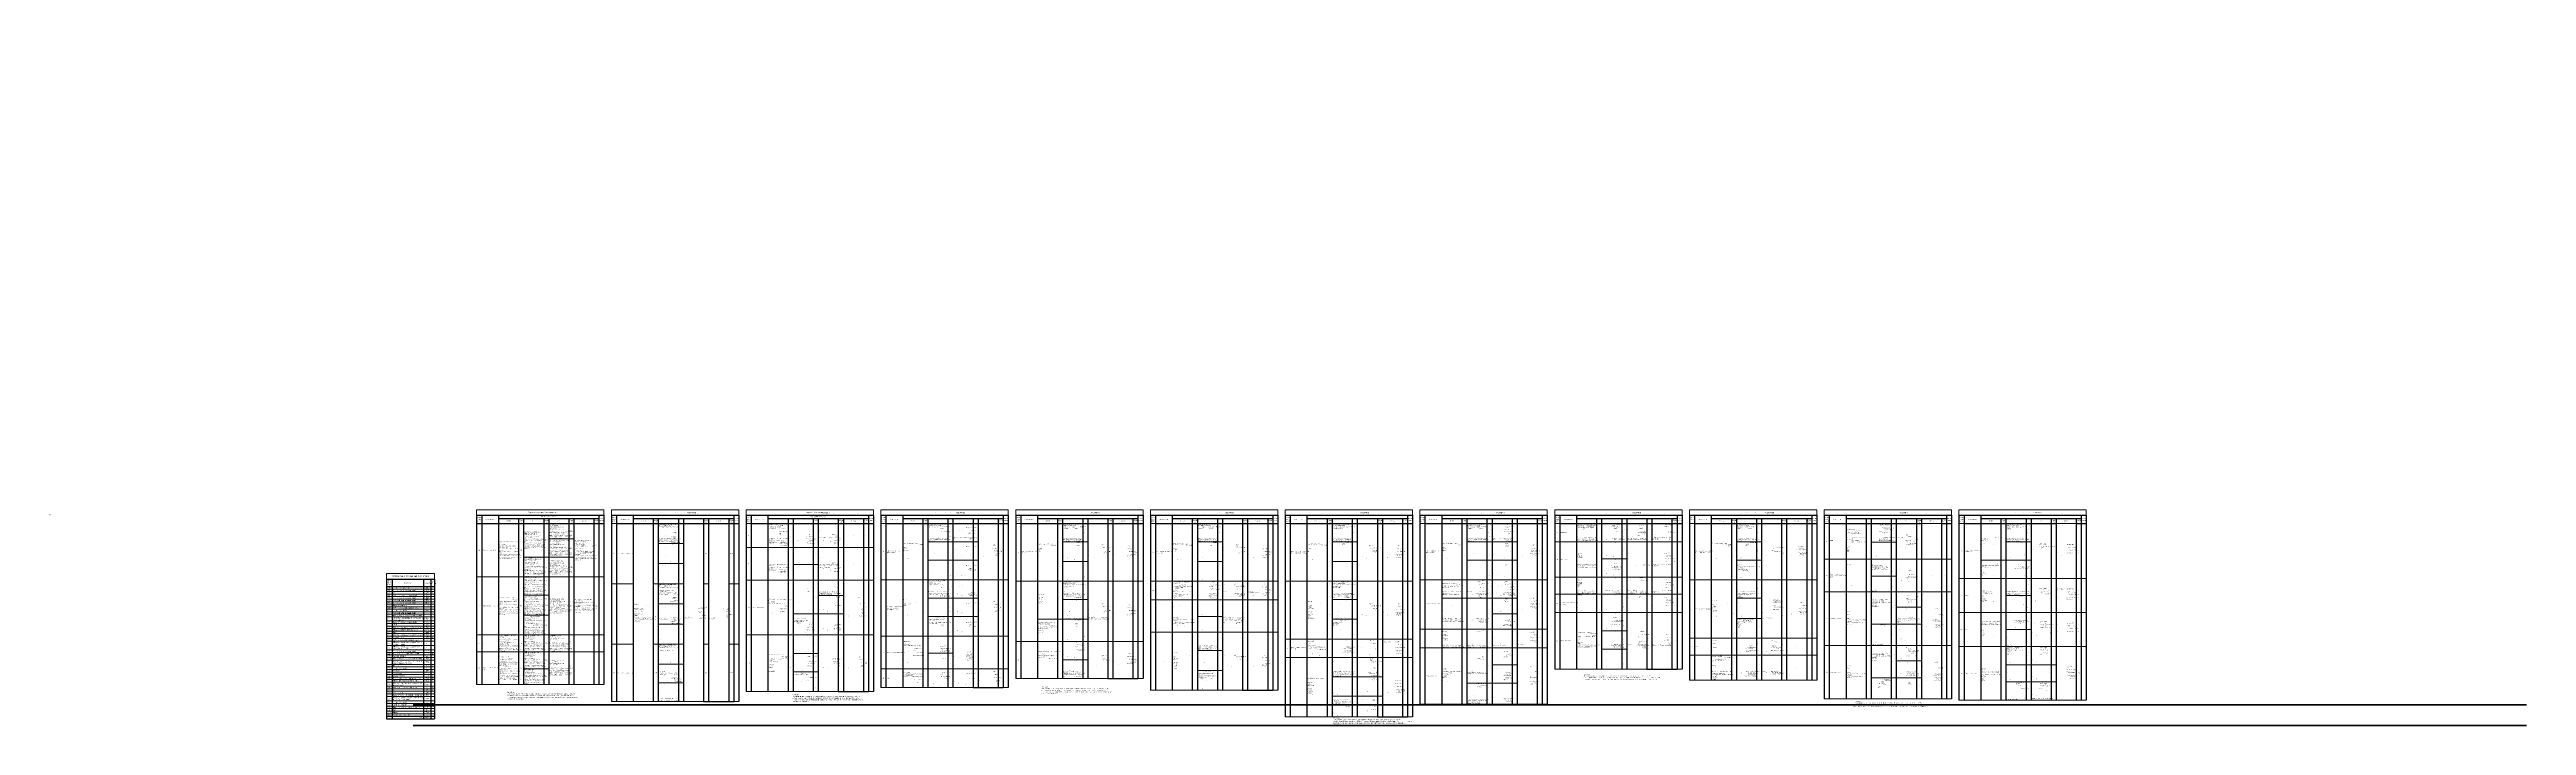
# Model space of a CAD drawing. Header units: millimetres. Extents: x -21315 to 645810, y -219460 to -37438.
import ezdxf

# ---------------------------------------------------------------- set-up
doc = ezdxf.new("R2010")
doc.units = ezdxf.units.MM
doc.layers.get('0').update_dxf_attribs({"color": 250, "lineweight": 0})
doc.layers.get('Defpoints').update_dxf_attribs({"true_color": 0xe5410b})
for name, color, linetype, lineweight in [('_TEXT', 189, 'Continuous', 18), ('АР_Кровля', 186, 'Continuous', 18), ('АР_Полы_Штриховка', 252, 'Continuous', 0), ('АР_Таблица отделки подвал', 250, 'Continuous', 15)]:
    doc.layers.add(name, color=color, linetype=linetype, lineweight=lineweight)
doc.layers.add('АР_Таблицы', color=250, linetype='Continuous')
doc.styles.add('ISOCPEUR', font='isocpeur.ttf', dxfattribs={"width": 0.7})
doc.styles.add('ISOCPEUR_2', font='isocpeur.ttf', dxfattribs={"width": 0.9, "height": 300})
doc.styles.add('Архитект', font='isocpeur.ttf', dxfattribs={"width": 0.8, "oblique": 8})

# ---------------------------------------------------------------- blocks, each defined once
blk = doc.blocks.new('*T768')
at = {"layer": 'Defpoints', "color": 8, "linetype": 'ByBlock', "lineweight": 0, "ltscale": 20, "transparency": 16777216}
for p, q in [((0, 0), (34295, 0)), ((0, 0), (0, -1354)), ((34295, 0), (34295, -1354)), ((36295, 0), (70590, 0)), ((36295, 0), (36295, -1354)), ((70590, 0), (70590, -1354)), ((72590, 0), (106885, 0)), ((72590, 0), (72590, -1354)), ((106885, 0), (106885, -1354)), ((108885, 0), (143180, 0)), ((108885, 0), (108885, -1354)), ((143180, 0), (143180, -1354)), ((145180, 0), (179475, 0)), ((145180, 0), (145180, -1354)), ((179475, 0), (179475, -1354)), ((181475, 0), (215770, 0)), ((181475, 0), (181475, -1354)), ((215770, 0), (215770, -1354)), ((217770, 0), (252065, 0)), ((217770, 0), (217770, -1354)), ((252065, 0), (252065, -1354)), ((254065, 0), (288360, 0)), ((254065, 0), (254065, -1354)), ((288360, 0), (288360, -1354)), ((290360, 0), (324655, 0)), ((290360, 0), (290360, -1354)), ((324655, 0), (324655, -1354)), ((326655, 0), (360950, 0)), ((326655, 0), (326655, -1354)), ((360950, 0), (360950, -1354)), ((362950, 0), (397245, 0)), ((362950, 0), (362950, -1354)), ((397245, 0), (397245, -1354)), ((399245, 0), (433540, 0)), ((399245, 0), (399245, -1354)), ((433540, 0), (433540, -1354))]:
    blk.add_line(p, q, dxfattribs=at)
at = {"layer": 'АР_Таблица отделки подвал', "color": 0, "lineweight": 30, "ltscale": 20, "transparency": 16777216}
for p, q in [((0, -1354), (1354, -1354)), ((36295, -1354), (37649, -1354)), ((72590, -1354), (73944, -1354)), ((108885, -1354), (110239, -1354)), ((145180, -1354), (146534, -1354)), ((181475, -1354), (182829, -1354)), ((217770, -1354), (219124, -1354)), ((254065, -1354), (255419, -1354)), ((290360, -1354), (291714, -1354)), ((326655, -1354), (328009, -1354)), ((362950, -1354), (364304, -1354)), ((399245, -1354), (400599, -1354))]:
    blk.add_line(p, q, dxfattribs=at)
at = {"layer": 'АР_Таблица отделки подвал', "lineweight": 30, "ltscale": 20, "transparency": 16777216}
for p, q in [((0, -1354), (0, -46979)), ((0, -3610), (34295, -3610)), ((1354, -1354), (1354, -46979)), ((5866, -1354), (5866, -46979)), ((11281, -2256), (11281, -46979)), ((12635, -2256), (12635, -46979)), ((18050, -2256), (18050, -46979)), ((19404, -2256), (19404, -46979)), ((24819, -2256), (24819, -46979)), ((26172, -3610), (26172, -46979)), ((31588, -3610), (31588, -46979)), ((32941, -1354), (32941, -46979)), ((34295, -1354), (34295, -46979)), ((36295, -1354), (36295, -51611)), ((37649, -1354), (37649, -51611)), ((42161, -1354), (42161, -51611)), ((47576, -2256), (47576, -51611)), ((48930, -2256), (48930, -51611)), ((54345, -2256), (54345, -51611)), ((55699, -2256), (55699, -51611)), ((61114, -2256), (61114, -51611)), ((62468, -3610), (62468, -51611)), ((67882, -3610), (67882, -51611)), ((69236, -1354), (69236, -51611)), ((70590, -1354), (70590, -51611)), ((72590, -1354), (72590, -48859)), ((73944, -1354), (73944, -48859)), ((78456, -1354), (78456, -48859)), ((83871, -2256), (83871, -48859)), ((85225, -2256), (85225, -48859)), ((90640, -2256), (90640, -48859)), ((91994, -2256), (91994, -48859)), ((97409, -2256), (97409, -48859)), ((98762, -3610), (98762, -48859)), ((104178, -3610), (104178, -48859)), ((105531, -1354), (105531, -48859)), ((106885, -1354), (106885, -48859)), ((108885, -1354), (108885, -47772)), ((110239, -1354), (110239, -47772)), ((114751, -1354), (114751, -47772)), ((120166, -2256), (120166, -47772)), ((121520, -2256), (121520, -47772)), ((126935, -2256), (126935, -47772)), ((128289, -2256), (128289, -47772)), ((133704, -2256), (133704, -47772)), ((135058, -3610), (135058, -47772)), ((140472, -3610), (140472, -47772)), ((141826, -1354), (141826, -47772)), ((143180, -1354), (143180, -47772)), ((145180, -1354), (145180, -45358)), ((146534, -1354), (146534, -45358)), ((151046, -1354), (151046, -45358)), ((156461, -2256), (156461, -45358)), ((157815, -2256), (157815, -45358)), ((163230, -2256), (163230, -45358)), ((164584, -2256), (164584, -45358)), ((169999, -2256), (169999, -45358)), ((171352, -3610), (171352, -45358)), ((176768, -3610), (176768, -45358)), ((178121, -1354), (178121, -45358)), ((179475, -1354), (179475, -45358)), ((181475, -1354), (181475, -48502)), ((182829, -1354), (182829, -48502)), ((187341, -1354), (187341, -48502)), ((192756, -2256), (192756, -48502)), ((194110, -2256), (194110, -48502)), ((199525, -2256), (199525, -48502)), ((200879, -2256), (200879, -48502)), ((206294, -2256), (206294, -48502)), ((207648, -3610), (207648, -48502)), ((213062, -3610), (213062, -48502)), ((214416, -1354), (214416, -48502)), ((215770, -1354), (215770, -48502)), ((217770, -1354), (217770, -55710)), ((219124, -1354), (219124, -55710)), ((223636, -1354), (223636, -55710)), ((229051, -2256), (229051, -55710)), ((230405, -2256), (230405, -55710)), ((235820, -2256), (235820, -55710)), ((237174, -2256), (237174, -55710)), ((242589, -2256), (242589, -55710)), ((243942, -3610), (243942, -55710)), ((249358, -3610), (249358, -55710)), ((250711, -1354), (250711, -55710)), ((252065, -1354), (252065, -55710)), ((254065, -1354), (254065, -52292)), ((255419, -1354), (255419, -52292)), ((259931, -1354), (259931, -52292)), ((265346, -2256), (265346, -52292)), ((266700, -2256), (266700, -52292)), ((272115, -2256), (272115, -52292)), ((273469, -2256), (273469, -52292)), ((278884, -2256), (278884, -52292)), ((280238, -3610), (280238, -52292)), ((285652, -3610), (285652, -52292)), ((287006, -1354), (287006, -52292)), ((288360, -1354), (288360, -52292)), ((290360, -1354), (290360, -42831)), ((291714, -1354), (291714, -42831)), ((296226, -1354), (296226, -42831)), ((301641, -2256), (301641, -42831)), ((302995, -2256), (302995, -42831)), ((308410, -2256), (308410, -42831)), ((309764, -2256), (309764, -42831)), ((315179, -2256), (315179, -42831)), ((316532, -3610), (316532, -42831)), ((321948, -3610), (321948, -42831)), ((323301, -1354), (323301, -42831)), ((324655, -1354), (324655, -42831)), ((326655, -1354), (326655, -45861)), ((328009, -1354), (328009, -45861)), ((332521, -1354), (332521, -45861)), ((337936, -2256), (337936, -45861)), ((339290, -2256), (339290, -45861)), ((344705, -2256), (344705, -45861)), ((346059, -2256), (346059, -45861)), ((351474, -2256), (351474, -45861)), ((352828, -3610), (352828, -45861)), ((358242, -3610), (358242, -45861)), ((359596, -1354), (359596, -45861)), ((360950, -1354), (360950, -45861)), ((362950, -1354), (362950, -50859)), ((364304, -1354), (364304, -50859)), ((368816, -1354), (368816, -50859)), ((374231, -2256), (374231, -50859)), ((375585, -2256), (375585, -50859)), ((381000, -2256), (381000, -50859)), ((382354, -2256), (382354, -50859)), ((387769, -2256), (387769, -50859)), ((389122, -3610), (389122, -50859)), ((394538, -3610), (394538, -50859)), ((395891, -1354), (395891, -50859)), ((397245, -1354), (397245, -50859)), ((399245, -1354), (399245, -51191)), ((400599, -1354), (400599, -51191)), ((405111, -1354), (405111, -51191)), ((410526, -2256), (410526, -51191)), ((411880, -2256), (411880, -51191)), ((417295, -2256), (417295, -51191)), ((418649, -2256), (418649, -51191)), ((424064, -2256), (424064, -51191)), ((425418, -3610), (425418, -51191)), ((430832, -3610), (430832, -51191)), ((432186, -1354), (432186, -51191)), ((433540, -1354), (433540, -51191))]:
    blk.add_line(p, q, dxfattribs=at)
at = {"layer": 'АР_Таблица отделки подвал', "color": 0, "linetype": 'ByBlock', "lineweight": 30, "ltscale": 20, "transparency": 16777216}
for p, q in [((1354, -1354), (34295, -1354)), ((5866, -2256), (32941, -2256)), ((26172, -2256), (26172, -3610)), ((31588, -2256), (31588, -3610)), ((37649, -1354), (70590, -1354)), ((42161, -2256), (69236, -2256)), ((62468, -2256), (62468, -3610)), ((67882, -2256), (67882, -3610)), ((73944, -1354), (106885, -1354)), ((78456, -2256), (105531, -2256)), ((98762, -2256), (98762, -3610)), ((104178, -2256), (104178, -3610)), ((110239, -1354), (143180, -1354)), ((114751, -2256), (141826, -2256)), ((135058, -2256), (135058, -3610)), ((140472, -2256), (140472, -3610)), ((146534, -1354), (179475, -1354)), ((151046, -2256), (178121, -2256)), ((171352, -2256), (171352, -3610)), ((176768, -2256), (176768, -3610)), ((182829, -1354), (215770, -1354)), ((187341, -2256), (214416, -2256)), ((207648, -2256), (207648, -3610)), ((213062, -2256), (213062, -3610)), ((219124, -1354), (252065, -1354)), ((223636, -2256), (250711, -2256)), ((243942, -2256), (243942, -3610)), ((249358, -2256), (249358, -3610)), ((255419, -1354), (288360, -1354)), ((259931, -2256), (287006, -2256)), ((280238, -2256), (280238, -3610)), ((285652, -2256), (285652, -3610)), ((291714, -1354), (324655, -1354)), ((296226, -2256), (323301, -2256)), ((316532, -2256), (316532, -3610)), ((321948, -2256), (321948, -3610)), ((328009, -1354), (360950, -1354)), ((332521, -2256), (359596, -2256)), ((352828, -2256), (352828, -3610)), ((358242, -2256), (358242, -3610)), ((364304, -1354), (397245, -1354)), ((368816, -2256), (395891, -2256)), ((389122, -2256), (389122, -3610)), ((394538, -2256), (394538, -3610)), ((400599, -1354), (433540, -1354)), ((405111, -2256), (432186, -2256)), ((425418, -2256), (425418, -3610)), ((430832, -2256), (430832, -3610))]:
    blk.add_line(p, q, dxfattribs=at)
at = {"layer": 'АР_Таблица отделки подвал', "lineweight": -2, "ltscale": 20, "transparency": 16777216}
for p, q in [((36295, -3610), (61114, -3610)), ((69236, -3610), (70590, -3610)), ((72590, -3610), (97409, -3610)), ((105531, -3610), (106885, -3610)), ((108885, -3610), (133704, -3610)), ((141826, -3610), (143180, -3610)), ((145180, -3610), (169999, -3610)), ((178121, -3610), (179475, -3610)), ((181475, -3610), (206294, -3610)), ((214416, -3610), (215770, -3610)), ((217770, -3610), (242589, -3610)), ((250711, -3610), (252065, -3610)), ((254065, -3610), (278884, -3610)), ((287006, -3610), (288360, -3610)), ((290360, -3610), (315179, -3610)), ((323301, -3610), (324655, -3610)), ((326655, -3610), (351474, -3610)), ((359596, -3610), (360950, -3610)), ((362950, -3610), (397245, -3610)), ((399245, -3610), (433540, -3610)), ((12635, -12722), (24819, -12722)), ((19404, -7799), (24819, -7799)), ((48930, -9029), (55699, -9029)), ((72590, -10078), (97409, -10078)), ((105531, -10078), (106885, -10078)), ((121520, -8551), (133704, -8551)), ((157815, -8551), (164584, -8551)), ((194110, -8551), (200879, -8551)), ((230405, -8551), (237174, -8551)), ((266700, -8551), (278884, -8551)), ((290360, -8574), (315179, -8574)), ((302995, -13161), (309764, -13161)), ((323301, -8574), (324655, -8574)), ((339290, -8551), (346059, -8551)), ((362950, -13238), (397245, -13238)), ((375585, -8628), (382354, -8628)), ((411880, -8551), (418649, -8551)), ((0, -18039), (24819, -18039)), ((32941, -18039), (34295, -18039)), ((36295, -19866), (42161, -19866)), ((47576, -19866), (55699, -19866)), ((48930, -14447), (55699, -14447)), ((69236, -19866), (70590, -19866)), ((72590, -18855), (97409, -18855)), ((85225, -14643), (91994, -14643)), ((105531, -18855), (106885, -18855)), ((108885, -18810), (133704, -18810)), ((121520, -13492), (133704, -13492)), ((141826, -18810), (143180, -18810)), ((145180, -19186), (169999, -19186)), ((157815, -13868), (164584, -13868)), ((178121, -19186), (179475, -19186)), ((181475, -19186), (206294, -19186)), ((194110, -13868), (200879, -13868)), ((214416, -19186), (215770, -19186)), ((217770, -19186), (242589, -19186)), ((230405, -13868), (237174, -13868)), ((250711, -19186), (252065, -19186)), ((254065, -18810), (278884, -18810)), ((266700, -13492), (278884, -13492)), ((287006, -18810), (288360, -18810)), ((290360, -18103), (315179, -18103)), ((323301, -18103), (324655, -18103)), ((326655, -18810), (351474, -18810)), ((339290, -13492), (346059, -13492)), ((359596, -18810), (360950, -18810)), ((375585, -17803), (382354, -17803)), ((399245, -18408), (433540, -18408)), ((405111, -13482), (418649, -13482)), ((12635, -22980), (19404, -22980)), ((48930, -25284), (55699, -25284)), ((91994, -23044), (97409, -23044)), ((121520, -23751), (133704, -23751)), ((157815, -24127), (164584, -24127)), ((181475, -24149), (206294, -24149)), ((214416, -24149), (215770, -24149)), ((230405, -24127), (237174, -24127)), ((259931, -23751), (278884, -23751)), ((290360, -22690), (315179, -22690)), ((323301, -22690), (324655, -22690)), ((339290, -23751), (346059, -23751)), ((362950, -22015), (397245, -22015)), ((382354, -26204), (389122, -26204)), ((411880, -22995), (418649, -22995)), ((12635, -28297), (19404, -28297)), ((48930, -30703), (55699, -30703)), ((85225, -27967), (97409, -27967)), ((121520, -28692), (133704, -28692)), ((151046, -29444), (164584, -29444)), ((181475, -32926), (206294, -32926)), ((194110, -28715), (200879, -28715)), ((214416, -32926), (215770, -32926)), ((230405, -29444), (237174, -29444)), ((254065, -32129), (278884, -32129)), ((273469, -27940), (278884, -27940)), ((287006, -32129), (288360, -32129)), ((290360, -27632), (315179, -27632)), ((302995, -32573), (309764, -32573)), ((323301, -27632), (324655, -27632)), ((339290, -29216), (346059, -29216)), ((375585, -30769), (389122, -30769)), ((399245, -27583), (433540, -27583)), ((0, -33615), (24819, -33615)), ((0, -38202), (24819, -38202)), ((32941, -33615), (34295, -33615)), ((32941, -38202), (34295, -38202)), ((36295, -36122), (42161, -36122)), ((47576, -36122), (55699, -36122)), ((69236, -36122), (70590, -36122)), ((72590, -33660), (97409, -33660)), ((85225, -38601), (91994, -38601)), ((105531, -33660), (106885, -33660)), ((108885, -34009), (133704, -34009)), ((121520, -38574), (128289, -38574)), ((141826, -34009), (143180, -34009)), ((145180, -35386), (169999, -35386)), ((178121, -35386), (179475, -35386)), ((194110, -37867), (200879, -37867)), ((217770, -34761), (242589, -34761)), ((217770, -39725), (242589, -39725)), ((250711, -34761), (252065, -34761)), ((250711, -39725), (252065, -39725)), ((254065, -37093), (278884, -37093)), ((287006, -37093), (288360, -37093)), ((302995, -37514), (309764, -37514)), ((326655, -34533), (360950, -34533)), ((326655, -39121), (360950, -39121)), ((362950, -36462), (397245, -36462)), ((399245, -36758), (433540, -36758)), ((12635, -42768), (19404, -42768)), ((48930, -41540), (55699, -41540)), ((48930, -46575), (55699, -46575)), ((85225, -43542), (91994, -43542)), ((108885, -42786), (133704, -42786)), ((141826, -42786), (143180, -42786)), ((145180, -45358), (169999, -45358)), ((157815, -40372), (164584, -40372)), ((178121, -45358), (179475, -45358)), ((194110, -43185), (200879, -43185)), ((230405, -44922), (242589, -44922)), ((266700, -46599), (278884, -46599)), ((273469, -41658), (278884, -41658)), ((290360, -42831), (315179, -42831)), ((323301, -42831), (324655, -42831)), ((326655, -45861), (360950, -45861)), ((375585, -45173), (389122, -45173)), ((382354, -40626), (389122, -40626)), ((411880, -41700), (425418, -41700)), ((411880, -46265), (425418, -46265)), ((0, -46979), (24819, -46979)), ((32941, -46979), (34295, -46979)), ((36295, -51611), (61114, -51611)), ((69236, -51611), (70590, -51611)), ((72590, -48859), (97409, -48859)), ((105531, -48859), (106885, -48859)), ((108885, -47772), (133704, -47772)), ((141826, -47772), (143180, -47772)), ((181475, -48502), (206294, -48502)), ((214416, -48502), (215770, -48502)), ((230405, -50118), (242589, -50118)), ((254065, -52292), (278884, -52292)), ((287006, -52292), (288360, -52292)), ((362950, -50859), (397245, -50859)), ((399245, -51191), (433540, -51191)), ((217770, -55710), (242589, -55710)), ((250711, -55710), (252065, -55710))]:
    blk.add_line(p, q, dxfattribs=at)
at = {"layer": 'АР_Таблица отделки подвал', "ltscale": 20, "transparency": 16777216}
for p, q in [((61114, -3610), (69236, -3610)), ((97409, -3610), (105531, -3610)), ((133704, -3610), (141826, -3610)), ((169999, -3610), (178121, -3610)), ((206294, -3610), (214416, -3610)), ((242589, -3610), (250711, -3610)), ((278884, -3610), (287006, -3610)), ((315179, -3610), (323301, -3610)), ((351474, -3610), (359596, -3610)), ((24819, -7799), (26172, -7799)), ((24819, -12722), (26172, -12722)), ((97409, -10078), (105531, -10078)), ((133704, -8551), (135058, -8551)), ((278884, -8551), (280238, -8551)), ((315179, -8574), (323301, -8574)), ((24819, -18039), (32941, -18039)), ((61114, -19866), (62468, -19866)), ((67882, -19866), (69236, -19866)), ((97409, -18855), (105531, -18855)), ((133704, -13492), (135058, -13492)), ((133704, -18810), (141826, -18810)), ((169999, -19186), (178121, -19186)), ((206294, -19186), (214416, -19186)), ((242589, -19186), (250711, -19186)), ((278884, -13492), (280238, -13492)), ((278884, -18810), (287006, -18810)), ((315179, -18103), (323301, -18103)), ((351474, -18810), (359596, -18810)), ((97409, -23044), (98762, -23044)), ((133704, -23751), (135058, -23751)), ((206294, -24149), (214416, -24149)), ((278884, -23751), (280238, -23751)), ((315179, -22690), (323301, -22690)), ((97409, -27967), (98762, -27967)), ((133704, -28692), (135058, -28692)), ((206294, -32926), (214416, -32926)), ((278884, -27940), (280238, -27940)), ((278884, -32129), (287006, -32129)), ((315179, -27632), (323301, -27632)), ((411880, -32171), (418649, -32171)), ((24819, -33615), (32941, -33615)), ((24819, -38202), (32941, -38202)), ((61114, -36122), (62468, -36122)), ((67882, -36122), (69236, -36122)), ((97409, -33660), (105531, -33660)), ((133704, -34009), (141826, -34009)), ((169999, -35386), (178121, -35386)), ((242589, -34761), (250711, -34761)), ((242589, -39725), (250711, -39725)), ((278884, -37093), (287006, -37093)), ((133704, -42786), (141826, -42786)), ((169999, -45358), (178121, -45358)), ((242589, -44922), (243942, -44922)), ((278884, -41658), (280238, -41658)), ((278884, -46599), (280238, -46599)), ((315179, -42831), (323301, -42831)), ((24819, -46979), (32941, -46979)), ((61114, -51611), (69236, -51611)), ((97409, -48859), (105531, -48859)), ((133704, -47772), (141826, -47772)), ((206294, -48502), (214416, -48502)), ((242589, -50118), (243942, -50118)), ((278884, -52292), (287006, -52292)), ((242589, -55710), (250711, -55710))]:
    blk.add_line(p, q, dxfattribs=at)
for s, insert, char_height, width, attachment_point, style in [('Номер поме- щения', (677, -2482), 270.75, 1263.5, 5, 'Архитект'), ('Наименование', (3610, -2482), 270.75, 4422.25, 5, 'Архитект'), ('Потолок', (8574, -2933), 270.8, 5324.75, 5, 'Архитект'), ('Площадь,  м2', (11958, -2933), 270.75, 1263.5, 5, 'Архитект'), ('{\\C3;Краска водно-дисперсионная с добав. противопоплесневых добавок:                      • класс пож. опас. не хуже Г1, В1, Д2, Т2;\\P• обработка поверхности: матовая;\\P• цвет: RAL 9010;                                 • улучшенная ц.п. штукатурка по сетке, шпаклевка, гладкий стеклохолст, финишная шпаклевка в 2 слоя.\\PBravo class Profi FW-55 или эквивалент.\\P* ссылка на модель носит рекоменд. характер и опред. внешний вид (форма, цвет, текстура, фактура) и качественные хар-ки материала или оборудования.}', (12770, -8166), 225.625, 5144.25, 4, 'ISOCPEUR'), ('Ведомость отделки 2-го этажа', (17148, -677), 361, 34204.75, 5, 'Архитект'), ('Стены', (15342, -2933), 270.8, 5324.75, 5, 'Архитект'), ('Вид отделки интерьеров', (19404, -1805), 270.75, 26984.75, 5, 'Архитект'), ('Площадь,  м2', (18727, -2933), 270.75, 1263.5, 5, 'Архитект'), ('{\\C64;Керамогранит крупноформатный:                      • размер: 600х600х9 мм;\\P• обработка поверхности: матовая;\\P• цвет "под камень";                             • коэф. противоскольжения: не ниже R9.\\PТипа Kerama Marazzi Про лаймстоун серый светлый натуральный DD641020R или эквивалент.\\P* ссылка на модель носит рекоменда- тельный характер и определяет внешний вид (форма, цвет, текстура, фактура) и качественные характеристики материала или оборудования.}', (19449, -5705), 225.625, 5324.75, 4, 'ISOCPEUR'), ('Пол', (22111, -2933), 270.8, 5324.75, 5, 'Архитект'), ('Площадь,  м2', (25496, -2933), 270.75, 1263.5, 5, 'Архитект'), ('14.96', (25496, -5705), 225.6, 902.5, 5, 'ISOCPEUR'), ('Плинтус', (28880, -2933), 270.8, 5324.75, 5, 'Архитект'), ('Длина, м.п.', (32264, -2933), 270.75, 1263.5, 5, 'Архитект'), ('24,7200', (32716, -3655), 225.6, 902.5, 3, 'Архитект'), ('Приме- чание', (33618, -2482), 270.75, 1263.5, 5, 'Архитект'), ('Номер поме- щения', (36972, -2482), 270.75, 1263.5, 5, 'Архитект'), ('Наименование', (39905, -2482), 270.75, 4422.25, 5, 'Архитект'), ('Потолок', (44869, -2933), 270.8, 5324.75, 5, 'Архитект'), ('Площадь,  м2', (48253, -2933), 270.75, 1263.5, 5, 'Архитект'), ('{\\C3;Краска водно-дисперсионная с добав. противопоплесневых добавок:                      • класс пожарной опасности не хуже Г1, В1, Д2, Т2;\\P• обработка поверхности: матовая;\\P• цвет: RAL 9010;                                 • улучшенная ц.п. штукатурка по сетке, шпаклевка, гладкий стеклохолст, финишная шпаклевка в 2 слоя.\\PBravo class Profi FW-55 или эквивалент.\\P* ссылка на модель носит рекоменда- тельный характер и определяет внешний вид (форма, цвет, текстура, фактура) и качественные характеристики материала или оборудования.}', (49065, -6319), 230, 5144.25, 4, 'ISOCPEUR'), ('Ведомость отделки 2-го этажа', (53442, -677), 361, 34204.75, 5, 'Архитект'), ('Стены', (51638, -2933), 270.8, 5324.75, 5, 'Архитект'), ('Вид отделки интерьеров', (55699, -1805), 270.75, 26984.75, 5, 'Архитект'), ('Площадь,  м2', (55022, -2933), 270.75, 1263.5, 5, 'Архитект'), ('76,62', (55022, -6319), 225.6, 1263.5, 5, 'ISOCPEUR'), ('Пол', (58406, -2933), 270.8, 5324.75, 5, 'Архитект'), ('Площадь,  м2', (61791, -2933), 270.75, 1263.5, 5, 'Архитект'), ('Плинтус', (65175, -2933), 270.8, 5324.75, 5, 'Архитект'), ('Длина, м.п.', (68559, -2933), 270.75, 1263.5, 5, 'Архитект'), ('Приме- чание', (69913, -2482), 270.75, 1263.5, 5, 'Архитект'), ('Номер поме- щения', (73267, -2482), 270.75, 1263.5, 5, 'Архитект'), ('Наименование', (76200, -2482), 270.75, 4422.25, 5, 'Архитект'), ('{\\C240;Грильято типа GL15:                                              • цвет: белый;\\P• размер ячейки: 50х50 мм.\\PГрильято Албес GL50-75 Sh или экв.    -----------------------------------------        Водно-дисперсионная негорючая окраска (негорючая НГ):                                             • цвет: RAL 9011;\\P• класс пожарной опасности строительных материалов: КМ0;                               • подготовка бетонной поверхности, шпаклевка, грунтовка.\\PBravo class profi FW-55 или эквивалент.\\P* ссылка на модель носит рекомендательный характер и определяет внешний вид (форма, цвет, текстура, фактура) и качественные характеристики материала или оборудования.}', (78682, -6844), 225.625, 4963.75, 4, 'ISOCPEUR'), ('Потолок', (81164, -2933), 270.8, 5324.75, 5, 'Архитект'), ('Площадь,  м2', (84548, -2933), 270.75, 1263.5, 5, 'Архитект'), ('{\\C30;Плитка керамическая:                            • размер: 200х800х9 мм;\\P• поверхность: структурированная;\\P• цвет: бежевый;                                • раскладка: без смещения;   \\C155; \\C30;                          • улучшенная ц.п. штукатурка по сетке.\\PТипа Kerama Marazzi Клин вуд бежевый SG705790R или эквивалент.\\P* ссылка на модель носит рекоменда- тельный характер и определяет внешний вид (форма, цвет, текстура, фактура) и качественные характеристики материала или оборудования.}', (85270, -6844), 237.5, 5324.75, 4, 'ISOCPEUR'), ('Ведомость отделки 2-го этажа', (89738, -677), 361, 34204.75, 5, 'Архитект'), ('Стены', (87932, -2933), 270.8, 5324.75, 5, 'Архитект'), ('Вид отделки интерьеров', (91994, -1805), 270.75, 26984.75, 5, 'Архитект'), ('Площадь,  м2', (91317, -2933), 270.75, 1263.5, 5, 'Архитект'), ('\\A1;{\\C130;Керамогранит крупноформатный:                      • размер: 600х600х9 мм;\\P• обработка поверхности: матовая;\\P• цвет "под бетон";                                                                            • коэф. противоскольжения: не ниже R9.\\PТипа Kerama Marazzi Фондамента пепельный светлый обрезной DL600720R или эквивалент.\\P* ссылка на модель носит рекоменда- тельный характер и определяет внешний вид (форма, цвет, текстура, фактура) и качественные характеристики материала или оборудования.}', (92219, -6844), 225.625, 4963.75, 4, 'ISOCPEUR'), ('Пол', (94701, -2933), 270.8, 5324.75, 5, 'Архитект'), ('Площадь,  м2', (98086, -2933), 270.75, 1263.5, 5, 'Архитект'), ('Плинтус', (101470, -2933), 270.8, 5324.75, 5, 'Архитект'), ('Длина, м.п.', (104854, -2933), 270.75, 1263.5, 5, 'Архитект'), ('Приме- чание', (106208, -2482), 270.75, 1263.5, 5, 'Архитект'), ('Номер поме- щения', (109562, -2482), 270.75, 1263.5, 5, 'Архитект'), ('Наименование', (112495, -2482), 270.75, 4422.25, 5, 'Архитект'), ('Потолок', (117459, -2933), 270.8, 5324.75, 5, 'Архитект'), ('Площадь,  м2', (120843, -2933), 270.75, 1263.5, 5, 'Архитект'), ('{\\C3;Краска водно-дисперсионная с добав. противопоплесневых добавок:                      • класс пож. опас. не хуже Г1, В1, Д2, Т2;\\P• обработка поверхности: матовая;\\P• цвет: RAL 9010;                                 • улучшенная ц.п. штукатурка по сетке, шпаклевка, гладкий стеклохолст, финишная шпаклевка в 2 слоя.\\PBravo class Profi FW-55 или эквивалент.\\P* ссылка на модель носит рекоменд. характер и опред. внешний вид (форма, цвет, текстура, фактура) и качественные хар-ки материала или оборудования.}', (121655, -6081), 225.625, 5144.25, 4, 'ISOCPEUR'), ('Ведомость отделки 2-го этажа', (126032, -677), 361, 34204.75, 5, 'Архитект'), ('Стены', (124228, -2933), 270.8, 5324.75, 5, 'Архитект'), ('Вид отделки интерьеров', (128289, -1805), 270.75, 26984.75, 5, 'Архитект'), ('Площадь,  м2', (127612, -2933), 270.75, 1263.5, 5, 'Архитект'), ('52,69', (127612, -6081), 225.6, 1263.5, 5, 'ISOCPEUR'), ('{\\C41;Кварц-виниловая дизайн плитка:                      • размер: 500х500х2.55 мм;\\P• класс пожарной опасности не хуже В2, РП1, Д2, Т2;\\P• цвет "серый бетон с отпечатками";                             • коэф. противоскольжения: не ниже R10.\\PТипа Forbo Effekta professional 8121 Slit imprint concrete Pro или эквивалент.\\P* ссылка на модель носит рекоменда- тельный характер и определяет внешний вид (форма, цвет, текстура, фактура) и качественные характеристики материала или оборудования.}', (128334, -6081), 225.625, 5324.75, 4, 'ISOCPEUR'), ('Пол', (130996, -2933), 270.8, 5324.75, 5, 'Архитект'), ('Площадь,  м2', (134381, -2933), 270.75, 1263.5, 5, 'Архитект'), ('12.12', (134381, -6081), 225.6, 902.5, 5, 'ISOCPEUR'), ('Плинтус', (137765, -2933), 270.8, 5324.75, 5, 'Архитект'), ('Длина, м.п.', (141149, -2933), 270.75, 1263.5, 5, 'Архитект'), ('Приме- чание', (142503, -2482), 270.75, 1263.5, 5, 'Архитект'), ('Номер поме- щения', (145857, -2482), 270.75, 1263.5, 5, 'Архитект'), ('Наименование', (148790, -2482), 270.75, 4422.25, 5, 'Архитект'), ('Потолок', (153754, -2933), 270.8, 5324.75, 5, 'Архитект'), ('Площадь,  м2', (157138, -2933), 270.75, 1263.5, 5, 'Архитект'), ('{\\C3;Краска водно-дисперсионная с добав. противопоплесневых добавок:                      • класс пожарной опасности не хуже Г1, В1, Д2, Т2;\\P• обработка поверхности: матовая;\\P• цвет: RAL 9010;                                 • улучшенная ц.п. штукатурка по сетке, шпаклевка, гладкий стеклохолст, финишная шпаклевка в 2 слоя.\\PBravo class Profi FW-55 или эквивалент.\\P* ссылка на модель носит рекоменда- тельный характер и определяет внешний вид (форма, цвет, текстура, фактура) и качественные характеристики материала или оборудования.}', (157950, -6081), 225.625, 5144.25, 4, 'ISOCPEUR'), ('Ведомость отделки 2-го этажа', (162328, -677), 361, 34204.75, 5, 'Архитект'), ('Стены', (160522, -2933), 270.8, 5324.75, 5, 'Архитект'), ('Вид отделки интерьеров', (164584, -1805), 270.75, 26984.75, 5, 'Архитект'), ('Площадь,  м2', (163907, -2933), 270.75, 1263.5, 5, 'Архитект'), ('60,70', (163907, -6081), 225.6, 1263.5, 5, 'ISOCPEUR'), ('Пол', (167291, -2933), 270.8, 5324.75, 5, 'Архитект'), ('Площадь,  м2', (170676, -2933), 270.75, 1263.5, 5, 'Архитект'), ('Плинтус', (174060, -2933), 270.8, 5324.75, 5, 'Архитект'), ('Длина, м.п.', (177444, -2933), 270.75, 1263.5, 5, 'Архитект'), ('Приме- чание', (178798, -2482), 270.75, 1263.5, 5, 'Архитект'), ('Номер поме- щения', (182152, -2482), 270.75, 1263.5, 5, 'Архитект'), ('Наименование', (185085, -2482), 270.75, 4422.25, 5, 'Архитект'), ('Потолок', (190049, -2933), 270.8, 5324.75, 5, 'Архитект'), ('Площадь,  м2', (193433, -2933), 270.75, 1263.5, 5, 'Архитект'), ('{\\C3;Краска водно-дисперсионная с добав. противопоплесневых добавок:                      • класс пожарной опасности не хуже Г1, В1, Д2, Т2;\\P• обработка поверхности: матовая;\\P• цвет: RAL 9010;                                 • улучшенная ц.п. штукатурка по сетке, шпаклевка, гладкий стеклохолст, финишная шпаклевка в 2 слоя.\\PBravo class Profi FW-55 или эквивалент.\\P* ссылка на модель носит рекоменда- тельный характер и определяет внешний вид (форма, цвет, текстура, фактура) и качественные характеристики материала или оборудования.}', (194245, -6081), 225.625, 5144.25, 4, 'ISOCPEUR'), ('Ведомость отделки 2-го этажа', (198622, -677), 361, 34204.75, 5, 'Архитект'), ('Стены', (196818, -2933), 270.8, 5324.75, 5, 'Архитект'), ('Вид отделки интерьеров', (200879, -1805), 270.75, 26984.75, 5, 'Архитект'), ('Площадь,  м2', (200202, -2933), 270.75, 1263.5, 5, 'Архитект'), ('61,63', (200202, -6081), 225.6, 1263.5, 5, 'ISOCPEUR'), ('Пол', (203586, -2933), 270.8, 5324.75, 5, 'Архитект'), ('Площадь,  м2', (206971, -2933), 270.75, 1263.5, 5, 'Архитект'), ('Плинтус', (210355, -2933), 270.8, 5324.75, 5, 'Архитект'), ('Длина, м.п.', (213739, -2933), 270.75, 1263.5, 5, 'Архитект'), ('Приме- чание', (215093, -2482), 270.75, 1263.5, 5, 'Архитект'), ('Номер поме- щения', (218447, -2482), 270.75, 1263.5, 5, 'Архитект'), ('Наименование', (221380, -2482), 270.75, 4422.25, 5, 'Архитект'), ('Потолок', (226344, -2933), 270.8, 5324.75, 5, 'Архитект'), ('Площадь,  м2', (229728, -2933), 270.75, 1263.5, 5, 'Архитект'), ('{\\C3;Краска водно-дисперсионная с добав. противопоплесневых добавок:                      • класс пожарной опасности не хуже Г1, В1, Д2, Т2;\\P• обработка поверхности: матовая;\\P• цвет: RAL 9010;                                 • улучшенная ц.п. штукатурка по сетке, шпаклевка, гладкий стеклохолст, финишная шпаклевка в 2 слоя.\\PBravo class Profi FW-55 или эквивалент.\\P* ссылка на модель носит рекоменда- тельный характер и определяет внешний вид (форма, цвет, текстура, фактура) и качественные характеристики материала или оборудования.}', (230540, -6081), 225.625, 5144.25, 4, 'ISOCPEUR'), ('Ведомость отделки 2-го этажа', (234918, -677), 361, 34204.75, 5, 'Архитект'), ('Стены', (233112, -2933), 270.8, 5324.75, 5, 'Архитект'), ('Вид отделки интерьеров', (237174, -1805), 270.75, 26984.75, 5, 'Архитект'), ('Площадь,  м2', (236497, -2933), 270.75, 1263.5, 5, 'Архитект'), ('39,44', (236497, -6081), 225.6, 1263.5, 5, 'ISOCPEUR'), ('Пол', (239881, -2933), 270.8, 5324.75, 5, 'Архитект'), ('Площадь,  м2', (243266, -2933), 270.75, 1263.5, 5, 'Архитект'), ('Плинтус', (246650, -2933), 270.8, 5324.75, 5, 'Архитект'), ('Длина, м.п.', (250034, -2933), 270.75, 1263.5, 5, 'Архитект'), ('Приме- чание', (251388, -2482), 270.75, 1263.5, 5, 'Архитект'), ('Номер поме- щения', (254742, -2482), 270.75, 1263.5, 5, 'Архитект'), ('Наименование', (257675, -2482), 270.75, 4422.25, 5, 'Архитект'), ('Потолок', (262639, -2933), 270.8, 5324.75, 5, 'Архитект'), ('Площадь,  м2', (266023, -2933), 270.75, 1263.5, 5, 'Архитект'), ('{\\C3;Краска водно-дисперсионная с добав. противопоплесневых добавок:                      • класс пож. опас. не хуже Г1, В1, Д2, Т2;\\P• обработка поверхности: матовая;\\P• цвет: RAL 9010;                                 • улучшенная ц.п. штукатурка по сетке, шпаклевка, гладкий стеклохолст, финишная шпаклевка в 2 слоя.\\PBravo class Profi FW-55 или эквивалент.\\P* ссылка на модель носит рекоменд. характер и опред. внешний вид (форма, цвет, текстура, фактура) и качественные хар-ки материала или оборудования.}', (266835, -6081), 225.625, 5144.25, 4, 'ISOCPEUR'), ('Ведомость отделки 2-го этажа', (271212, -677), 361, 34204.75, 5, 'Архитект'), ('Стены', (269408, -2933), 270.8, 5324.75, 5, 'Архитект'), ('Вид отделки интерьеров', (273469, -1805), 270.75, 26984.75, 5, 'Архитект'), ('Площадь,  м2', (272792, -2933), 270.75, 1263.5, 5, 'Архитект'), ('51,84', (272792, -6081), 225.6, 1263.5, 5, 'ISOCPEUR'), ('{\\C41;Кварц-виниловая дизайн плитка:                      • размер: 500х500х2.55 мм;\\P• класс пожарной опасности не хуже В2, РП1, Д2, Т2;\\P• цвет "серый бетон с отпечатками";                             • коэф. противоскольжения: не ниже R10.\\PТипа Forbo Effekta professional 8121 Slit imprint concrete Pro или эквивалент.\\P* ссылка на модель носит рекоменда- тельный характер и определяет внешний вид (форма, цвет, текстура, фактура) и качественные характеристики материала или оборудования.}', (273694, -6081), 225.625, 4963.75, 4, 'ISOCPEUR'), ('Пол', (276176, -2933), 270.8, 5324.75, 5, 'Архитект'), ('Площадь,  м2', (279561, -2933), 270.75, 1263.5, 5, 'Архитект'), ('11.53', (279561, -6081), 225.6, 902.5, 5, 'ISOCPEUR'), ('Плинтус', (282945, -2933), 270.8, 5324.75, 5, 'Архитект'), ('Длина, м.п.', (286329, -2933), 270.75, 1263.5, 5, 'Архитект'), ('Приме- чание', (287683, -2482), 270.75, 1263.5, 5, 'Архитект'), ('Номер поме- щения', (291037, -2482), 270.75, 1263.5, 5, 'Архитект'), ('230', (291037, -6092), 225.6, 902.5, 5, 'ISOCPEUR'), ('Электрощитовая', (291939, -6092), 225.62, 4061.25, 4, 'ISOCPEUR'), ('Наименование', (293970, -2482), 270.75, 4422.25, 5, 'Архитект'), ('{\\C212;Водно-дисперсионная негорючая окраска (негорючая НГ):      • цвет: RAL 9003;\\P• класс пожарной опасности строительных материалов: КМ1, КМ0;                             • подготовка бетонной поверхности, шпаклевка, грунтовка.\\PТипа Bravo decor class profi НГ W-200 или эквивалент.\\P* ссылка на модель носит рекоменда- тельный характер и определяет внешний вид (форма, цвет, текстура, фактура) и качественные характеристики материала или оборудования.}', (296452, -6092), 225.625, 4963.75, 4, 'ISOCPEUR'), ('Потолок', (298934, -2933), 270.8, 5324.75, 5, 'Архитект'), ('Площадь,  м2', (302318, -2933), 270.75, 1263.5, 5, 'Архитект'), ('3.93', (302318, -6092), 225.6, 902.5, 5, 'ISOCPEUR'), ('{\\C3;Краска водно-дисперсионная с добавлением противопоплесневых добавок:                      • класс пож. опас. не хуже Г1, В1, Д2, Т2;\\P• обработка поверхности: матовая;\\P• цвет: RAL 9010;                                 • улучшенная ц.п. штукатурка по сетке, шпаклевка, гладкий стеклохолст, финишная шпаклевка в 2 слоя.\\PBravo class Profi FW-55 или эквивалент.\\P* ссылка на модель носит рекоменд. характер и опред. внешний вид (форма, цвет, текстура, фактура) и качественные хар-ки материала или оборудования.}', (303130, -6092), 225.625, 5144.25, 4, 'ISOCPEUR'), ('Ведомость отделки 2-го этажа', (307508, -677), 361, 34204.75, 5, 'Архитект'), ('Стены', (305702, -2933), 270.8, 5324.75, 5, 'Архитект'), ('Вид отделки интерьеров', (309764, -1805), 270.75, 26984.75, 5, 'Архитект'), ('Площадь,  м2', (309087, -2933), 270.75, 1263.5, 5, 'Архитект'), ('31,36', (309087, -6092), 225.6, 1263.5, 5, 'ISOCPEUR'), ('{\\C54;Плитка керамогранитная квадратная:                      • размер: 600х600х9 мм;\\P• обработка поверхности: матовая;\\P• цвет "под бетон";                             • коэф. противоскольжения: не ниже R9.\\PТипа Kerama Marazzi Фондамента серый светлый обрезной DL600920R или эквивалент.\\P* ссылка на модель носит рекоменда- тельный характер и определяет внешний вид (форма, цвет, текстура, фактура) и качественные характеристики материала или оборудования.}', (309989, -6092), 225.625, 4963.75, 4, 'ISOCPEUR'), ('Пол', (312471, -2933), 270.8, 5324.75, 5, 'Архитект'), ('Площадь,  м2', (315856, -2933), 270.75, 1263.5, 5, 'Архитект'), ('3.93', (315856, -6092), 225.6, 902.5, 5, 'ISOCPEUR'), ('{\\C44;Плинтус керамогранитный завальцованный                              • материал: керамогранит;\\P• цвет: "под бетон";\\P• поверхность: матовая;                         • коэффициент противоскольжения: не ниже R10ВС;                                                 • формат: 95х600мм;                            • толщина: 9мм.\\PТипа Kerama Marazzi Фондамента пепельный светлый обрезной DD500720R\\\\6BT* или эквивалент.}', (316758, -6092), 225.625, 4963.75, 4, 'ISOCPEUR'), ('Плинтус', (319240, -2933), 270.8, 5324.75, 5, 'Архитект'), ('Длина, м.п.', (322624, -2933), 270.75, 1263.5, 5, 'Архитект'), ('6,80', (322624, -6092), 225.6, 902.5, 5, 'ISOCPEUR'), ('Приме- чание', (323978, -2482), 270.75, 1263.5, 5, 'Архитект'), ('Номер поме- щения', (327332, -2482), 270.75, 1263.5, 5, 'Архитект'), ('Наименование', (330265, -2482), 270.75, 4422.25, 5, 'Архитект'), ('Потолок', (335229, -2933), 270.8, 5324.75, 5, 'Архитект'), ('Площадь,  м2', (338613, -2933), 270.75, 1263.5, 5, 'Архитект'), ('{\\C3;Краска водно-дисперсионная с добавлением противопоплесневых добавок:                      • класс пож. опас. не хуже Г1, В1, Д2, Т2;\\P• обработка поверхности: матовая;\\P• цвет: RAL 9010;                                 • улучшенная ц.п. штукатурка по сетке, шпаклевка, гладкий стеклохолст, финишная шпаклевка в 2 слоя.\\PBravo class Profi FW-55 или эквивалент.\\P* ссылка на модель носит рекоменд. характер и опред. внешний вид (форма, цвет, текстура, фактура) и качественные хар-ки материала или оборудования.}', (339335, -6081), 225.625, 5324.75, 4, 'ISOCPEUR'), ('Ведомость отделки 2-го этажа', (343802, -677), 361, 34204.75, 5, 'Архитект'), ('Стены', (341998, -2933), 270.8, 5324.75, 5, 'Архитект'), ('Вид отделки интерьеров', (346059, -1805), 270.75, 26984.75, 5, 'Архитект'), ('Площадь,  м2', (345382, -2933), 270.75, 1263.5, 5, 'Архитект'), ('58,48', (345382, -6081), 225.6, 1263.5, 5, 'ISOCPEUR'), ('Пол', (348766, -2933), 270.8, 5324.75, 5, 'Архитект'), ('Площадь,  м2', (352151, -2933), 270.75, 1263.5, 5, 'Архитект'), ('Плинтус', (355535, -2933), 270.8, 5324.75, 5, 'Архитект'), ('Длина, м.п.', (358919, -2933), 270.75, 1263.5, 5, 'Архитект'), ('Приме- чание', (360273, -2482), 270.75, 1263.5, 5, 'Архитект'), ('Номер поме- щения', (363627, -2482), 270.75, 1263.5, 5, 'Архитект'), ('Наименование', (366560, -2482), 270.75, 4422.25, 5, 'Архитект'), ('{\\C30;Грильято типа GL15:                                              • цвет: черный;\\P• размер ячейки: 50х50 мм.\\PТипа Грильято Албес GL50-75 Sh черный или эквивалент.    --------------------------------------- Водно-дисперсионная негорючая окраска (негорючая НГ):                                             • цвет: RAL 9011;\\P• класс пожарной опасности строительных материалов: КМ0;                             • подготовка бетонной поверхности, шпаклевка, грунтовка.\\PТипа Bravo class profi FW-55 или эквивалент.\\P* ссылка на модель носит рекомендательный характер и определяет внешний вид (форма, цвет, текстура, фактура) и качественные характеристики материала или оборудования.}', (369042, -8424), 225.625, 4963.75, 4, 'ISOCPEUR'), ('Потолок', (371524, -2933), 270.8, 5324.75, 5, 'Архитект'), ('Площадь,  м2', (374908, -2933), 270.75, 1263.5, 5, 'Архитект'), ('{\\C155;Керамогранит крупноформатный:                      • размер: 600х600х9 мм; поверхность: матовая;\\P• цвет: "под бетон"; раскладка: без смещения;                             • улучшенная ц.п. штукатурка по сетке.\\PТипа Kerama Marazzi Фондамента пепельный светлый DL600720R или эквивалент.\\P* ссылка на модель носит рекоменда- тельный характер и определяет внешний вид (форма, цвет, текстура, фактура) и качественные характеристики материала или оборудования.}', (375630, -6119), 250, 5324.75, 4, 'ISOCPEUR'), ('Ведомость отделки 2-го этажа', (380098, -677), 361, 34204.75, 5, 'Архитект'), ('Стены', (378292, -2933), 270.8, 5324.75, 5, 'Архитект'), ('Вид отделки интерьеров', (382354, -1805), 270.75, 26984.75, 5, 'Архитект'), ('Площадь,  м2', (381677, -2933), 270.75, 1263.5, 5, 'Архитект'), ('100,27', (381677, -6119), 225.6, 1263.5, 5, 'ISOCPEUR'), ('\\A1;{\\C130;Керамогранит крупноформатный:                      • размер: 600х600х9 мм;\\P• обработка поверхности: матовая;\\P• цвет "под бетон";                                                                            • коэф. противоскольжения: не ниже R9.\\PТипа Kerama Marazzi Фондамента пепельный светлый обрезной DL600720R или эквивалент.\\P* ссылка на модель носит рекоменда- тельный характер и определяет внешний вид (форма, цвет, текстура, фактура) и качественные характеристики материала или оборудования.}', (382399, -8424), 225.625, 5324.75, 4, 'ISOCPEUR'), ('Пол', (385061, -2933), 270.8, 5324.75, 5, 'Архитект'), ('Площадь,  м2', (388446, -2933), 270.75, 1263.5, 5, 'Архитект'), ('Плинтус', (391830, -2933), 270.8, 5324.75, 5, 'Архитект'), ('Длина, м.п.', (395214, -2933), 270.75, 1263.5, 5, 'Архитект'), ('Приме- чание', (396568, -2482), 270.75, 1263.5, 5, 'Архитект'), ('Номер поме- щения', (399922, -2482), 270.75, 1263.5, 5, 'Архитект'), ('Наименование', (402855, -2482), 270.75, 4422.25, 5, 'Архитект'), ('Потолок', (407819, -2933), 270.8, 5324.75, 5, 'Архитект'), ('Площадь,  м2', (411203, -2933), 270.75, 1263.5, 5, 'Архитект'), ('{\\C3;Краска водно-дисперсионная с добав. противопоплесневых добавок:                      • класс пожарной опасности не хуже Г1, В1, Д2, Т2;\\P• обработка поверхности: матовая;\\P• цвет: RAL 9010;                                 • улучшенная ц.п. штукатурка по сетке, шпаклевка, гладкий стеклохолст, финишная шпаклевка в 2 слоя.\\PBravo class Profi FW-55 или эквивалент.\\P* ссылка на модель носит рекоменда- тельный характер и определяет внешний вид (форма, цвет, текстура, фактура) и качественные характеристики материала или оборудования.}', (411925, -6081), 225.625, 5324.75, 4, 'ISOCPEUR'), ('Ведомость отделки 2-го этажа', (416392, -677), 361, 34204.75, 5, 'Архитект'), ('Стены', (414588, -2933), 270.8, 5324.75, 5, 'Архитект'), ('Вид отделки интерьеров', (418649, -1805), 270.75, 26984.75, 5, 'Архитект'), ('Площадь,  м2', (417972, -2933), 270.75, 1263.5, 5, 'Архитект'), ('281,21', (417972, -6081), 225.6, 1263.5, 5, 'ISOCPEUR'), ('Пол', (421356, -2933), 270.8, 5324.75, 5, 'Архитект'), ('Площадь,  м2', (424741, -2933), 270.75, 1263.5, 5, 'Архитект'), ('Плинтус', (428125, -2933), 270.8, 5324.75, 5, 'Архитект'), ('Длина, м.п.', (431509, -2933), 270.75, 1263.5, 5, 'Архитект'), ('Приме- чание', (432863, -2482), 270.75, 1263.5, 5, 'Архитект'), ('201', (677, -10825), 225.6, 902.5, 5, 'Архитект'), ('Лестничная клетка Тип Н2', (1579, -10825), 225.62, 4061.25, 4, 'Архитект'), ('{\\C212;Водно-дисперсионная негорючая окраска (негорючая НГ):                                             • цвет: RAL 9003;\\P• класс пожарной опасности строительных материалов: КМ1, КМ0;                             • подготовка бетонной поверхности, шпаклевка, грунтовка.\\PТипа Bravo decor class profi НГ W-200 или эквивалент.\\P* ссылка на модель носит рекоменда- тельный характер и определяет внешний вид (форма, цвет, текстура, фактура) и качественные характеристики материала или оборудования.}', (5911, -10825), 225.625, 5324.75, 4, 'ISOCPEUR'), ('28.82', (11958, -10825), 225.6, 1263.5, 5, 'ISOCPEUR'), ('{\\C211;Окраска лестничных клеток зоне поручня           Краска водно-дисперсионная с добав. противопоплесневых добавок:                      • класс пожарной опасности НГ;\\P• обработка поверхности: матовая;\\P• цвет: RAL 200 80 25;                                 • улучшенная ц.п. штукатурка по сетке, шпаклевка, гладкий стеклохолст, финишная шпаклевка в 2 слоя.\\PBravo Decor clas profi W-200 НГ или экв.\\P* ссылка на модель носит рекоменд. характер и опред. внешний вид (форма, цвет, текстура, фактура) и кач-ые хар-ки материала или оборудования.}', (12770, -15380), 225.625, 5144.25, 4, 'ISOCPEUR'), ('83,77', (18727, -8166), 225.6, 1263.5, 5, 'ISOCPEUR'), ('{\\C60;Ступень завальцованная с противо- скользящей насечкой керамогранитная:                              • размер: 600х300х9 мм;\\P• обработка поверхности: матовая;\\P• цвет "под камень";                                  • коэф. противоскольжения: не ниже R9.\\PТипа Kerama Marazzi Про лаймстоун серый светлый натуральный DD205320R\\\\GR или эквивалент.\\P* ссылка на модель носит рекоменда- тельный характер и определяет внешний вид (форма, цвет, текстура, фактура) и качественные характеристики материала или оборудования.}', (19449, -10260), 225.625, 5324.75, 4, 'ISOCPEUR'), ('10.08', (25496, -10260), 225.6, 902.5, 5, 'ISOCPEUR'), ('{\\C64;Плинтус керамогранитный для ЛК             • материал: керамогранит;\\P• цвет: "под камень";\\P• поверхность: матовая;                         • коэффициент противоскольжения: не ниже R9;                                                 • формат: 95х600мм;                            • толщина: 9мм.\\PТипа Kerama Marazzi Про Лаймстоун серый светлый натуральный DD205320R\\\\3BT* или эквивалент.\\P* ссылка на модель носит рекоменд. характер и опред. внешний вид (форма, цвет, текстура, фактура) и качественные хар-ки материала или оборудования. }', (26398, -10825), 225.625, 4963.75, 4, 'ISOCPEUR'), ('205', (36972, -11738), 225.6, 902.5, 5, 'ISOCPEUR'), ('{\\Q0;\\W0.7;Учебные кабинеты (начальная школа)}', (37874, -11738), 225.62, 4061.25, 4, 'ISOCPEUR'), ('58.68', (48253, -11738), 225.6, 902.5, 5, 'ISOCPEUR'), ('{\\C161;Краска водно-дисперсионная с добав. противопоплесневых добавок:                                     • класс пожарной опасности не хуже Г1, В1, Д2, Т2;\\P• обработка поверхности: матовая;\\P• цвет: RAL 110 85 50;                                 • улучшенная ц.п. штукатурка по сетке, шпаклевка, гладкий стеклохолст, финишная шпаклевка в 2 слоя.\\PBravo class Profi FW-55 или эквивалент.\\P* ссылка на модель носит рекоменда- тельный характер и определяет внешний вид (форма, цвет, текстура, фактура) и качественные характеристики материала или оборудования.}', (49065, -11738), 230, 5144.25, 4, 'ISOCPEUR'), ('25,64', (55022, -11738), 225.6, 1263.5, 5, 'ISOCPEUR'), ('58.68', (61791, -11738), 225.6, 902.5, 5, 'ISOCPEUR'), ('30,33', (68559, -11738), 225.6, 902.5, 5, 'ISOCPEUR'), ('208', (73267, -6844), 225.6, 902.5, 5, 'ISOCPEUR'), ('Санузел для персонала', (74169, -6844), 225.62, 4061.25, 4, 'ISOCPEUR'), ('{\\C30;Грильято типа GL15:                                              • цвет: черный;\\P• размер ячейки: 50х50 мм.\\PТипа Грильято Албес GL50-75 Sh черный или эквивалент.    --------------------------------------- Водно-дисперсионная негорючая окраска (негорючая НГ):                                             • цвет: RAL 9011;\\P• класс пожарной опасности строительных материалов: КМ0;                              • подготовка бетонной поверхности, шпаклевка, грунтовка.\\PТипа Bravo class profi FW-55 или эквивалент.\\P* ссылка на модель носит рекомендательный характер и определяет внешний вид (форма, цвет, текстура, фактура) и качественные характеристики материала или оборудования.}', (78682, -14466), 225.625, 4963.75, 4, 'ISOCPEUR'), ('2.79', (84548, -6844), 225.6, 902.5, 5, 'ISOCPEUR'), ('{\\C155;Керамогранит крупноформатный:                      • размер: 600х600х9 мм;\\P• поверхность: матовая;\\P• цвет: "под бетон";                           • раскладка: без смещения;                       • улучшенная ц.п. штукатурка по сетке.\\PТипа Kerama Marazzi Фондамента пепельный светлый DL600720R или эквивалент.\\P* ссылка на модель носит рекоменд. характер и опред. внешний вид (форма, цвет, текстура, фактура) и качественные хар-ки материала или оборудования.}', (85360, -12360), 225.625, 5144.25, 4, 'ISOCPEUR'), ('55,54', (91317, -12360), 225.6, 1263.5, 5, 'ISOCPEUR'), ('23,56', (91317, -6844), 225.6, 1263.5, 5, 'ISOCPEUR'), ('\\A1;{\\C130;Керамогранит крупноформатный:                      • размер: 600х600х9 мм;\\P• обработка поверхности: матовая;\\P• цвет "под бетон";                                                                            • коэф. противоскольжения: не ниже R9.\\PТипа Kerama Marazzi Фондамента пепельный светлый обрезной DL600720R или эквивалент.\\P* ссылка на модель носит рекоменда- тельный характер и определяет внешний вид (форма, цвет, текстура, фактура) и качественные характеристики материала или оборудования.}', (92219, -14466), 225.625, 4963.75, 4, 'ISOCPEUR'), ('2.79', (98086, -6844), 225.6, 902.5, 5, 'ISOCPEUR'), ('-', (101470, -6844), 226, 4963.75, 5, 'ISOCPEUR'), ('-', (104854, -6844), 226, 902.5, 5, 'ISOCPEUR'), ('212', (109562, -11210), 225.6, 902.5, 5, 'ISOCPEUR'), ('Кабинет иностранного языка (начальная школа)', (110464, -11210), 225.62, 4061.25, 4, 'ISOCPEUR'), ('{\\C74;Кассетный акустический потолок:                                             • цвет: белый;                                         • класс пожарной опасности не хуже Г1, В1, Д2, Т2;\\P• размер: 1200х600х20 мм.\\PТипа Ecophon Фокус А или эквивалент.    --------------------------------------- Подготовка бетонной поверхности, шпаклевка, грунтовка.\\P* ссылка на модель носит рекоменд. характер и опред. внешний вид (форма, цвет, текстура, фактура) и качественные хар-ки материала или оборудования.}', (114977, -11210), 225.625, 4963.75, 4, 'ISOCPEUR'), ('36.37', (120843, -11210), 225.6, 902.5, 5, 'ISOCPEUR'), ('{\\C201;Краска водно-дисперсионная с добавлением противопоплесневых добавок:                                     • класс пож. опас. не хуже Г1, В1, Д2, Т2;\\P• обработка поверхности: матовая;\\P• цвет: RAL 200 80 25;                                 • улучшенная ц.п. штукатурка по сетке, шпаклевка, гладкий стеклохолст, финишная шпаклевка в 2 слоя.\\PBravo class Profi FW-55 или эквивалент.\\P* ссылка на модель носит рекоменд. характер и опред. внешний вид (форма, цвет, текстура, фактура) и качественные хар-ки материала или оборудования.}', (121655, -11022), 225.625, 5144.25, 4, 'ISOCPEUR'), ('24,22', (127612, -11022), 225.6, 1263.5, 5, 'ISOCPEUR'), ('{\\C30;Кварц-виниловая дизайн плитка:                      • размер: 500х500х2.55 мм;\\P• класс пожарной опасности не хуже В2, РП1, Д2, Т2;\\P• цвет "темно-серый бетон";                             • коэф. противоскольжения: не ниже R10.\\PТипа Forbo Effekta professional 8065 T dark grey concrete Pro или эквивалент.\\P* ссылка на модель носит рекоменда- тельный характер и определяет внешний вид (форма, цвет, текстура, фактура) и качественные характеристики материала или оборудования.}', (128334, -11022), 225.625, 5324.75, 4, 'ISOCPEUR'), ('12.12', (134381, -11022), 225.6, 902.5, 5, 'ISOCPEUR'), ('{\\C36;Плинтус полимерный на основе ПВХ             • цвет: RAL 9004;                             • плинтус соответствует REACH и не содержит вредных веществ.\\PТипа Первый профильный завод PL100SD* или эквивалент.\\P* ссылка на модель носит рекоменд. характер и опред. внешний вид (форма, цвет, текстура, фактура) и кач-ные хар-ки материала или оборудования.}', (135283, -11210), 225.625, 4963.75, 4, 'ISOCPEUR'), ('22,69', (141149, -11210), 225.6, 902.5, 5, 'ISOCPEUR'), ('216', (145857, -11398), 225.6, 902.5, 5, 'ISOCPEUR'), ('Кабинет для индивидуальных занятий с малой группой', (146759, -11398), 225.62, 4061.25, 4, 'ISOCPEUR'), ('{\\C74;Кассетный акустический потолок:                                             • цвет: белый;                                         • класс пожарной опасности не хуже Г1, В1, Д2, Т2;\\P• размер: 1200х600х20 мм.\\PТипа Ecophon Фокус А или эквивалент.    --------------------------------------- Подготовка бетонной поверхности, шпаклевка, грунтовка.\\P* ссылка на модель носит рекоменд. характер и опред. внешний вид (форма, цвет, текстура, фактура) и качественные хар-ки материала или оборудования.}', (151272, -11398), 225.625, 4963.75, 4, 'ISOCPEUR'), ('32.36', (157138, -11398), 225.6, 902.5, 5, 'ISOCPEUR'), ('{\\C181;Краска водно-дисперсионная с добавлением противопоплесневых добавок:                                          • класс пожарной опасности не хуже Г1, В1, Д2, Т2;\\P• обработка поверхности: матовая;\\P• цвет: RAL 240 70 20;                                 • улучшенная ц.п. штукатурка по сетке, шпаклевка, гладкий стеклохолст, финишная шпаклевка в 2 слоя.\\PТипа Bravo class Profi FW-55 или эквивалент.\\P* ссылка на модель носит рекоменда- тельный характер и определяет внешний вид (форма, цвет, текстура, фактура) и качественные характеристики материала или оборудования.}', (157950, -11210), 225.625, 5144.25, 4, 'ISOCPEUR'), ('15,36', (163907, -11210), 225.6, 1263.5, 5, 'ISOCPEUR'), ('{\\C34;Кварц-виниловая дизайн плитка:                      • размер: 500х500х2.55 мм;\\P• класс пожарной опасности не хуже В2, РП1, Д2, Т2;\\P• цвет "натуральный бетон";                             • коэф. противоскольжения: не ниже R10.\\PТипа Forbo Effekta professional 8061 T Natural concrete pro или эквивалент.\\P* ссылка на модель носит рекоменда- тельный характер и определяет внешний вид (форма, цвет, текстура, фактура) и качественные характеристики материала или оборудования.}', (164809, -11398), 225.625, 4963.75, 4, 'ISOCPEUR'), ('32,36', (170676, -11398), 225.6, 902.5, 5, 'ISOCPEUR'), ('{\\C36;Плинтус полимерный на основе ПВХ             • цвет: RAL 9004;                             • плинтус соответствует REACH и не содержит вредных веществ.\\PТипа Первый профильный завод PL100SD* или эквивалент.\\P* ссылка на модель носит рекоменд. характер и опред. внешний вид (форма, цвет, текстура, фактура) и кач-ные хар-ки материала или оборудования.}', (171578, -11398), 225.625, 4963.75, 4, 'ISOCPEUR'), ('22,39', (177444, -11398), 225.6, 902.5, 5, 'ISOCPEUR'), ('219', (182152, -11398), 225.6, 902.5, 5, 'ISOCPEUR'), ('Кабинет для индивидуальных занятий с малой группой', (183054, -11398), 225.62, 4061.25, 4, 'ISOCPEUR'), ('{\\C74;Кассетный акустический потолок:                                             • цвет: белый;                                         • класс пожарной опасности не хуже Г1, В1, Д2, Т2;\\P• размер: 1200х600х20 мм.\\PТипа Ecophon Фокус А или эквивалент.    --------------------------------------- Подготовка бетонной поверхности, шпаклевка, грунтовка.\\P* ссылка на модель носит рекоменд. характер и опред. внешний вид (форма, цвет, текстура, фактура) и качественные хар-ки материала или оборудования.}', (187567, -11398), 225.625, 4963.75, 4, 'ISOCPEUR'), ('33.78', (193433, -11398), 225.6, 902.5, 5, 'ISOCPEUR'), ('{\\C181;Краска водно-дисперсионная с добавлением противопоплесневых добавок:                                          • класс пожарной опасности не хуже Г1, В1, Д2, Т2;\\P• обработка поверхности: матовая;\\P• цвет: RAL 240 70 20;                                 • улучшенная ц.п. штукатурка по сетке, шпаклевка, гладкий стеклохолст, финишная шпаклевка в 2 слоя.\\PТипа Bravo class Profi FW-55 или эквивалент.\\P* ссылка на модель носит рекоменда- тельный характер и определяет внешний вид (форма, цвет, текстура, фактура) и качественные характеристики материала или оборудования.}', (194245, -11210), 225.625, 5144.25, 4, 'ISOCPEUR'), ('15,02', (200202, -11210), 225.6, 1263.5, 5, 'ISOCPEUR'), ('{\\C34;Кварц-виниловая дизайн плитка:                      • размер: 500х500х2.55 мм;\\P• класс пожарной опасности не хуже В2, РП1, Д2, Т2;\\P• цвет "натуральный бетон";                             • коэф. противоскольжения: не ниже R10.\\PТипа Forbo Effekta professional 8061 T Natural concrete pro или эквивалент.\\P* ссылка на модель носит рекоменда- тельный характер и определяет внешний вид (форма, цвет, текстура, фактура) и качественные характеристики материала или оборудования.}', (201104, -11398), 225.625, 4963.75, 4, 'ISOCPEUR'), ('33.78', (206971, -11398), 225.6, 902.5, 5, 'ISOCPEUR'), ('{\\C36;Плинтус полимерный на основе ПВХ             • цвет: RAL 9004;                             • плинтус соответствует REACH и не содержит вредных веществ.\\PТипа Первый профильный завод PL100SD* или эквивалент.\\P* ссылка на модель носит рекоменд. характер и опред. внешний вид (форма, цвет, текстура, фактура) и кач-ные хар-ки материала или оборудования.}', (207873, -11398), 225.625, 4963.75, 4, 'ISOCPEUR'), ('23,08', (213739, -11398), 225.6, 902.5, 5, 'ISOCPEUR'), ('223', (218447, -11398), 225.6, 902.5, 5, 'ISOCPEUR'), ('Кабинет для индивидуальных занятий, в т.ч. с коррекционным педагогом', (219349, -11398), 225.62, 4061.25, 4, 'ISOCPEUR'), ('{\\C74;Кассетный акустический потолок:                                             • цвет: белый;                                         • класс пожарной опасности не хуже Г1, В1, Д2, Т2;\\P• размер: 1200х600х20 мм.\\PТипа Ecophon Фокус А или эквивалент.    --------------------------------------- Подготовка бетонной поверхности, шпаклевка, грунтовка.\\P* ссылка на модель носит рекоменд. характер и опред. внешний вид (форма, цвет, текстура, фактура) и качественные хар-ки материала или оборудования.}', (223862, -11398), 225.625, 4963.75, 4, 'ISOCPEUR'), ('19.83', (229728, -11398), 225.6, 902.5, 5, 'ISOCPEUR'), ('{\\C181;Краска водно-дисперсионная с добавлением противопоплесневых добавок:                                          • класс пожарной опасности не хуже Г1, В1, Д2, Т2;\\P• обработка поверхности: матовая;\\P• цвет: RAL 240 70 20;                                 • улучшенная ц.п. штукатурка по сетке, шпаклевка, гладкий стеклохолст, финишная шпаклевка в 2 слоя.\\PТипа Bravo class Profi FW-55 или эквивалент.\\P* ссылка на модель носит рекоменда- тельный характер и определяет внешний вид (форма, цвет, текстура, фактура) и качественные характеристики материала или оборудования.}', (230540, -11210), 225.625, 5144.25, 4, 'ISOCPEUR'), ('22,26', (236497, -11210), 225.6, 1263.5, 5, 'ISOCPEUR'), ('{\\C34;Кварц-виниловая дизайн плитка:                      • размер: 500х500х2.55 мм;\\P• класс пожарной опасности не хуже В2, РП1, Д2, Т2;\\P• цвет "натуральный бетон";                             • коэф. противоскольжения: не ниже R10.\\PТипа Forbo Effekta professional 8061 T Natural concrete pro или эквивалент.\\P* ссылка на модель носит рекоменда- тельный характер и определяет внешний вид (форма, цвет, текстура, фактура) и качественные характеристики материала или оборудования.}', (237219, -11398), 225.625, 5324.75, 4, 'ISOCPEUR'), ('19,83', (243266, -11398), 225.6, 902.5, 5, 'ISOCPEUR'), ('{\\C36;Плинтус полимерный на основе ПВХ             • цвет: RAL 9004;                             • плинтус соответствует REACH и не содержит вредных веществ.\\PТипа Первый профильный завод PL100SD* или эквивалент.\\P* ссылка на модель носит рекоменд. характер и опред. внешний вид (форма, цвет, текстура, фактура) и кач-ные хар-ки материала или оборудования.}', (244168, -11398), 225.625, 4963.75, 4, 'ISOCPEUR'), ('17,62', (250034, -11398), 225.6, 902.5, 5, 'ISOCPEUR'), ('226.1', (254742, -11210), 225.6, 902.5, 5, 'ISOCPEUR'), ('Кабинет иностранного языка (начальная школа)', (255644, -11210), 225.62, 4061.25, 4, 'ISOCPEUR'), ('{\\C74;Кассетный акустический потолок:                                             • цвет: белый;                                         • класс пожарной опасности не хуже Г1, В1, Д2, Т2;\\P• размер: 1200х600х20 мм.\\PТипа Ecophon Фокус А или эквивалент.    --------------------------------------- Подготовка бетонной поверхности, шпаклевка, грунтовка.\\P* ссылка на модель носит рекоменд. характер и опред. внешний вид (форма, цвет, текстура, фактура) и качественные хар-ки материала или оборудования.}', (260157, -11210), 225.625, 4963.75, 4, 'ISOCPEUR'), ('34.58', (266023, -11210), 225.6, 902.5, 5, 'ISOCPEUR'), ('{\\C201;Краска водно-дисперсионная с добавлением противопоплесневых добавок:                                     • класс пож. опас. не хуже Г1, В1, Д2, Т2;\\P• обработка поверхности: матовая;\\P• цвет: RAL 200 80 25;                                 • улучшенная ц.п. штукатурка по сетке, шпаклевка, гладкий стеклохолст, финишная шпаклевка в 2 слоя.\\PBravo class Profi FW-55 или эквивалент.\\P* ссылка на модель носит рекоменд. характер и опред. внешний вид (форма, цвет, текстура, фактура) и качественные хар-ки материала или оборудования.}', (266835, -11022), 225.625, 5144.25, 4, 'ISOCPEUR'), ('23,08', (272792, -11022), 225.6, 1263.5, 5, 'ISOCPEUR'), ('{\\C30;Кварц-виниловая дизайн плитка:                      • размер: 500х500х2.55 мм;\\P• класс пожарной опасности не хуже В2, РП1, Д2, Т2;\\P• цвет "темно-серый бетон";                             • коэф. противоскольжения: не ниже R10.\\PТипа Forbo Effekta professional 8065 T dark grey concrete Pro или эквивалент.\\P* ссылка на модель носит рекоменда- тельный характер и определяет внешний вид (форма, цвет, текстура, фактура) и качественные характеристики материала или оборудования.}', (273694, -11022), 225.625, 4963.75, 4, 'ISOCPEUR'), ('11.53', (279561, -11022), 225.6, 902.5, 5, 'ISOCPEUR'), ('{\\C36;Плинтус полимерный на основе ПВХ             • цвет: RAL 9004;                             • плинтус соответствует REACH и не содержит вредных веществ.\\PТипа Первый профильный завод PL100SD* или эквивалент.\\P* ссылка на модель носит рекоменд. характер и опред. внешний вид (форма, цвет, текстура, фактура) и кач-ные хар-ки материала или оборудования.}', (280463, -11210), 225.625, 4963.75, 4, 'ISOCPEUR'), ('22,14', (286329, -11210), 225.6, 902.5, 5, 'ISOCPEUR'), ('231', (291037, -13338), 225.6, 902.5, 5, 'Архитект'), ('Артистическая', (291939, -13338), 225.62, 4061.25, 4, 'Архитект'), ('{\\C212;Водно-дисперсионная негорючая окраска (негорючая НГ):      • цвет: RAL 9003;\\P• класс пожарной опасности строительных материалов: КМ1, КМ0;                             • подготовка бетонной поверхности, шпаклевка, грунтовка.\\PТипа Bravo decor class profi НГ W-200 или эквивалент.\\P* ссылка на модель носит рекоменда- тельный характер и определяет внешний вид (форма, цвет, текстура, фактура) и качественные характеристики материала или оборудования.}', (296362, -13338), 225.625, 5144.25, 4, 'ISOCPEUR'), ('14.75', (302318, -13338), 225.6, 1263.5, 5, 'ISOCPEUR'), ('{\\C3;Краска водно-дисперсионная с добав. противопоплесневых добавок:                      • класс пожарной опасности не хуже Г1, В1, Д2, Т2;\\P• обработка поверхности: матовая;\\P• цвет: RAL 9010;                                 • улучшенная ц.п. штукатурка по сетке, шпаклевка, гладкий стеклохолст, финишная шпаклевка в 2 слоя. Bravo class Profi FW-55 или эквивалент.\\P* ссылка на модель носит рекоменда- тельный характер и определяет внешний вид (форма, цвет, текстура, фактура) и качественные характеристики материала или оборудования.}', (303130, -10868), 225.625, 5144.25, 4, 'ISOCPEUR'), ('{\\C2;Краска водно-дисперсионная с добав. противопоплесневых добавок:                      • класс пожарной опасности не хуже Г1, В1, Д2, Т2;\\P• обработка поверхности: матовая;\\P• цвет: RAL 110 80 40;                                 • улучшенная ц.п. штукатурка по сетке, шпаклевка, гладкий стеклохолст, финишная шпаклевка в 2 слоя. Bravo class Profi FW-55 или эквивалент.\\P* ссылка на модель носит рекоменда- тельный характер и определяет внешний вид (форма, цвет, текстура, фактура) и качественные характеристики материала или оборудования.}', (303130, -15632), 225.625, 5144.25, 4, 'ISOCPEUR'), ('40,85', (309087, -10868), 225.6, 1263.5, 5, 'ISOCPEUR'), ('{\\C34;Кварц-виниловая дизайн плитка:                      • размер: 500х500х2.55 мм;\\P• класс пожарной опасности не хуже В2, РП1, Д2, Т2;\\P• цвет "натуральный бетон";                             • коэф. противоскольжения: не ниже R10.\\PТипа Forbo Effekta professional 8061 T Natural concrete pro или эквивалент.\\P* ссылка на модель носит рекоменда- тельный характер и определяет внешний вид (форма, цвет, текстура, фактура) и качественные характеристики материала или оборудования.}', (309809, -13338), 225.625, 5324.75, 4, 'ISOCPEUR'), ('14.75', (315856, -13338), 225.6, 902.5, 5, 'ISOCPEUR'), ('{\\C36;Плинтус полимерный на основе ПВХ             • цвет: RAL 9004;                             • плинтус соответствует REACH и не содержит вредных веществ.\\PТипа Первый профильный завод PL100SD* или эквивалент.\\P* ссылка на модель носит рекоменд. характер и опред. внешний вид (форма, цвет, текстура, фактура) и кач-ные хар-ки материала или оборудования.}', (316758, -13338), 225.625, 4963.75, 4, 'ISOCPEUR'), ('16,03', (322624, -13338), 225.6, 902.5, 5, 'ISOCPEUR'), ('235', (327332, -11210), 225.6, 902.5, 5, 'ISOCPEUR'), ('Кабинет с рабочим пространством для учителей тип 1 (начальная школа)', (328234, -11210), 225.62, 4061.25, 4, 'ISOCPEUR'), ('{\\C74;Кассетный акустический потолок:                                             • цвет: белый;                                         • класс пожарной опасности не хуже Г1, В1, Д2, Т2;\\P• размер: 1200х600х20 мм.\\PТипа Ecophon Фокус А или эквивалент.    --------------------------------------- Подготовка бетонной поверхности, шпаклевка, грунтовка.\\P* ссылка на модель носит рекоменд. характер и опред. внешний вид (форма, цвет, текстура, фактура) и качественные хар-ки материала или оборудования.}', (332747, -11210), 225.625, 4963.75, 4, 'ISOCPEUR'), ('44.43', (338613, -11210), 225.6, 902.5, 5, 'ISOCPEUR'), ('{\\C22;Краска водно-дисперсионная с добавлением противопоплесневых добавок:                      • класс пож. опас. не хуже Г1, В1, Д2, Т2;\\P• обработка поверхности: матовая;\\P• цвет: RAL 210 50 40;                                 • улучшенная ц.п. штукатурка по сетке, шпаклевка, гладкий стеклохолст, финишная шпаклевка в 2 слоя.\\P.Bravo class Profi FW-55 или эквивалент.\\P* ссылка на модель носит рекоменд. характер и опред. внешний вид (форма, цвет, текстура, фактура) и качественные хар-ки материала или оборудования.}', (339335, -11022), 225.625, 5324.75, 4, 'ISOCPEUR'), ('32,15', (345382, -11022), 225.6, 1263.5, 5, 'ISOCPEUR'), ('{\\C241;Ковролин:                      \\P• класс пожарной опасности не хуже В2, РП1, Д2, Т2;\\P• цвет: серый/бежевый 8516;                                                                                     • высота ворса: 8мм.\\PТипа Туссор серый/бежевый 8516 или экв.\\P* ссылка на модель носит рекоменд. характер и опред. внешний вид (форма, цвет, текстура, фактура) и качественные хар-ки материала или оборудования.}', (346104, -11210), 225.625, 5324.75, 4, 'ISOCPEUR'), ('44.43', (352151, -11210), 225.6, 902.5, 5, 'ISOCPEUR'), ('{\\C1;Плинтус для ковролина и линолеума ПК50 "Первый профильный завод" плинтус соответствует REACH и не содержит вредных веществ.  \\P* ссылка на модель носит рекоменд. характер и опред. внешний вид (форма, цвет, текстура, фактура) и кач-ные хар-ки материала или оборудования.}', (355535, -11210), 225.625, 4963.75, 5, 'ISOCPEUR'), ('29,51', (358919, -11210), 225.6, 902.5, 5, 'ISOCPEUR'), ('239', (363627, -8424), 225.6, 902.5, 5, 'ISOCPEUR'), ('Санузел для мальчиков (основная и старшая школа)', (364529, -8424), 225.62, 4061.25, 4, 'ISOCPEUR'), ('20.92', (374908, -8424), 225.6, 902.5, 5, 'ISOCPEUR'), ('{\\C155;Керамогранит крупноформатный:                      • размер: 600х600х9 мм;\\P• поверхность: матовая;\\P• цвет: "под бетон";                           • раскладка: без смещения;                    • улучшенная ц.п. штукатурка по сетке.\\PТипа Kerama Marazzi Фондамента пепельный светлый DL600720R или эквивалент.\\P* ссылка на модель носит рекоменд. характер и опред. внешний вид (форма, цвет, текстура, фактура) и качественные хар-ки материала или оборудования.}', (375630, -15521), 225.625, 5324.75, 4, 'ISOCPEUR'), ('{\\C103;Мозаика стеклянная:  • размер: 23х23х6 мм;\\P• поверхность: глянцевая;\\P• улучшенная ц.п. штукатурка по сетке.\\PТипа Роскошная мозаика "Малахит бирюзовый глянцевый МС4020" или экв. Затирка litokol LLE.390 малахит (полимер-цементная).\\P* ссылка на модель носит рекоменд. характер и опред. внешний вид (форма, цвет, текстура, фактура) и кач-ые хар-ки материала или оборудования.}', (375630, -10933), 250, 5324.75, 4, 'ISOCPEUR'), ('15,88', (381677, -10933), 225.6, 1263.5, 5, 'ISOCPEUR'), ('20.92', (388446, -8424), 225.6, 902.5, 5, 'ISOCPEUR'), ('-', (391830, -8424), 226, 4963.75, 5, 'ISOCPEUR'), ('-', (395214, -8424), 226, 902.5, 5, 'ISOCPEUR'), ('243', (399922, -11009), 225.6, 902.5, 5, 'ISOCPEUR'), ('Коридор и рекреация (основная и старшая школа)', (400824, -11009), 225.62, 4061.25, 4, 'ISOCPEUR'), ('{\\C132;Акустические панели подвесные:                                             • цвет: RAL 9010, RAL 200 80 25, RAL 240 70 20, RAL 110 80 40, текстура "под дерево";                                           • класс пож. опас. не ниже Г1, В1, Д2, Т2;\\P• размеры: треугольники - 1195х950х40 мм, скругление углов.\\PТипа Ecophon solo или эквивалент.}', (405337, -8546), 225.625, 4963.75, 4, 'ISOCPEUR'), ('27,54', (411203, -8546), 225.6, 902.5, 5, 'ISOCPEUR'), ('{\\C22;Краска водно-дисперсионная с добав. противопоплесневых добавок:                                     • класс пожарной опасности не хуже Г1, В1, Д2, Т2;\\P• обработка поверхности: матовая;\\P• цвет: RAL 210 50 40;                                 • улучшенная ц.п. штукатурка по сетке, шпаклевка, гладкий стеклохолст, финишная шпаклевка в 2слоя.\\PBravo class Profi FW-55 или эквивалент.\\P* ссылка на модель носит рек. характер и определяет внешний вид (форма, цвет, текстура, фактура) и качественные характеристики материала или оборудования.}', (411925, -11016), 225.625, 5324.75, 4, 'ISOCPEUR'), ('90,87', (417972, -11016), 225.6, 1263.5, 5, 'ISOCPEUR'), ('{\\C34;Кварц-виниловая дизайн плитка:                      • размер: 500х500х2.55 мм;\\P• класс пожарной опасности не хуже В2, РП1, Д2, Т2;\\P• цвет "натуральный бетон";                             • коэф. противоскольжения: не ниже R10.\\PТипа Forbo Effekta professional 8061 T Natural concrete pro или эквивалент.\\P* ссылка на модель носит рекоменда- тельный характер и определяет внешний вид (форма, цвет, текстура, фактура) и качественные характеристики материала или оборудования.}', (418694, -11009), 225.625, 5324.75, 4, 'ISOCPEUR'), ('271.00', (424741, -11009), 225.6, 902.5, 5, 'ISOCPEUR'), ('{\\C36;Плинтус полимерный на основе ПВХ             • цвет: RAL 9004;                             • плинтус соответствует REACH и не содержит вредных веществ.\\PТипа Первый профильный завод PL100SD* или эквивалент.\\P* ссылка на модель носит рекоменд. характер и опред. внешний вид (форма, цвет, текстура, фактура) и кач-ные хар-ки материала или оборудования.}', (425643, -11009), 225.625, 4963.75, 4, 'ISOCPEUR'), ('96,55', (431509, -11009), 225.6, 902.5, 5, 'ISOCPEUR'), ('{\\C3;Краска водно-дисперсионная с добав. противопоплесневых добавок:                      • класс пожарной опасности не хуже Г1, В1, Д2, Т2;\\P• обработка поверхности: матовая;\\P• цвет: RAL 9010;                                 • улучшенная ц.п. штукатурка по сетке, шпаклевка, гладкий стеклохолст, финишная шпаклевка в 2 слоя.\\PBravo class Profi FW-55 или эквивалент.\\P* ссылка на модель носит рекоменда- тельный характер и определяет внешний вид (форма, цвет, текстура, фактура) и качественные характеристики материала или оборудования.}', (12770, -20510), 225.625, 5144.25, 4, 'ISOCPEUR'), ('15.76', (18727, -15380), 225.6, 1263.5, 5, 'ISOCPEUR'), ('{\\C66;Подступенок керамогранитный:                             • размер: 600х145х9 мм;\\P• обработка поверхности: матовая;\\P• цвет "под камень";                             • коэф. противоскольжения: не ниже R9.\\PТипа Kerama Marazzi Про лаймстоун серый светлый натуральный DD205320R\\\\2 или эквивалент.\\P* ссылка на модель носит рекоменда- тельный характер и определяет внешний вид (форма, цвет, текстура, фактура) и качественные характеристики материала или оборудования.}', (19449, -15380), 225.625, 5324.75, 4, 'ISOCPEUR'), ('6,15', (25496, -15380), 225.6, 902.5, 5, 'ISOCPEUR'), ('{\\C3;Краска водно-дисперсионная с добав. противопоплесневых добавок:                      • класс пожарной опасности не хуже Г1, В1, Д2, Т2;\\P• обработка поверхности: матовая;\\P• цвет: RAL 9010;                                 • улучшенная ц.п. штукатурка по сетке, шпаклевка, гладкий стеклохолст, финишная шпаклевка в 2 слоя.\\PBravo class Profi FW-55 или эквивалент.\\P* ссылка на модель носит рекоменда- тельный характер и определяет внешний вид (форма, цвет, текстура, фактура) и качественные характеристики материала или оборудования.}', (49065, -22575), 230, 5144.25, 4, 'ISOCPEUR'), ('{\\C4;Плитка керамическая в зоне раковины:                         • размер: 85х285х9 мм;\\P• обработка поверхности: матовая;\\P• цвет: белый;                                       • раскладка: горизонтальная со смещением на 1/2 по длинной стороне;                                  • затирка швов в цвет плитки;                                   • улучшенная ц.п. штукатурка по сетке.\\PТипа Kerama Marazzi Аккорд белый грань глянцевый 9010 или эквивалент.\\P* ссылка на модель носит рекоменд. характер и опред. внешний вид (форма, цвет, текстура, фактура) и качественные хар-ки материала или оборудования.}', (49065, -17156), 230, 5144.25, 4, 'ISOCPEUR'), ('2,20', (55022, -17156), 225.6, 1263.5, 5, 'ISOCPEUR'), ('209', (73267, -14466), 225.6, 902.5, 5, 'ISOCPEUR'), ('Санузел для мальчиков (начальная школа)', (74169, -14466), 225.62, 4061.25, 4, 'ISOCPEUR'), ('13.30', (84548, -14466), 225.6, 902.5, 5, 'ISOCPEUR'), ('{\\C150;Мозаика стеклянная:                           • размер: 23х23х6 мм;\\P• поверхность: глянцевая;\\P• улучшенная ц.п. штукатурка по сетке.\\PТипа Роскошная мозаика "Мороксит голубой глянцевый МС4080" или экв. Затирка litokol LLE.365 лазурно-серый (полимер-цементная).\\P* ссылка на модель носит рекоменд. характер и опред. внешний вид (форма, цвет, текстура, фактура) и качественные хар-ки материала или оборудования.}', (85360, -16749), 225.625, 5144.25, 4, 'ISOCPEUR'), ('8,18', (91317, -16749), 225.6, 1263.5, 5, 'ISOCPEUR'), ('{\\C64;Керамогранит крупноформатный:                      • размер: 600х600х9 мм;\\P• обработка поверхности: матовая;\\P• цвет "под камень";                             • коэф. противоскольжения: не ниже R9.\\PТипа Kerama Marazzi Про лаймстоун серый светлый натуральный DD641020R или эквивалент.\\P* ссылка на модель носит рекоменда- тельный характер и определяет внешний вид (форма, цвет, текстура, фактура) и качественные характеристики материала или оборудования.}', (92039, -20949), 225.625, 5324.75, 4, 'ISOCPEUR'), ('13.30', (98086, -14466), 225.6, 902.5, 5, 'ISOCPEUR'), ('-', (101470, -14466), 226, 4963.75, 5, 'ISOCPEUR'), ('-', (104854, -14466), 226, 902.5, 5, 'ISOCPEUR'), ('{\\C3;Краска водно-дисперсионная с добав. противопоплесневых добавок:                      • класс пож. опас. не хуже Г1, В1, Д2, Т2;\\P• обработка поверхности: матовая;\\P• цвет: RAL 9010;                                 • улучшенная ц.п. штукатурка по сетке, шпаклевка, гладкий стеклохолст, финишная шпаклевка в 2 слоя.\\PBravo class Profi FW-55 или эквивалент.\\P* ссылка на модель носит рекоменд. характер и опред. внешний вид (форма, цвет, текстура, фактура) и качественные хар-ки материала или оборудования.}', (121655, -21280), 225.625, 5144.25, 4, 'ISOCPEUR'), ('{\\C4;Плитка керамическая в зоне раковины:                         • размер: 85х285х9 мм;\\P• обработка поверхности: матовая;\\P• цвет: белый;                                    • раскладка: горизонтальная со смещением на 1/2 по длинной стороне;                                • затирка швов в цвет плитки;                                   • улучшенная ц.п. штукатурка по сетке.\\PТипа Kerama Marazzi Аккорд белый грань глянцевый 9010 или эквивалент.\\P* ссылка на модель носит рекоменд. характер и опред. внешний вид (форма, цвет, текстура, фактура) и качественные хар-ки материала или оборудования.}', (121655, -16151), 225.625, 5144.25, 4, 'ISOCPEUR'), ('2,20', (127612, -16151), 225.6, 1263.5, 5, 'ISOCPEUR'), ('{\\C40;Кварц-виниловая дизайн плитка:                      • размер: 500х500х2.55 мм;\\P• класс пожарной опасности не хуже В2, РП1, Д2, Т2;\\P• цвет "иловый бетон";                             • коэф. противоскольжения: не ниже R10.\\PТипа Forbo Effekta professional 8066 Slit conrete Pro или эквивалент.\\P* ссылка на модель носит рекоменда- тельный характер и определяет внешний вид (форма, цвет, текстура, фактура) и качественные характеристики материала или оборудования.}', (128334, -16151), 225.625, 5324.75, 4, 'ISOCPEUR'), ('{\\C41;Кварц-виниловая дизайн плитка:                      • размер: 500х500х2.55 мм;\\P• класс пожарной опасности не хуже В2, РП1, Д2, Т2;\\P• цвет "серый бетон с отпечатками";                             • коэф. противоскольжения: не ниже R10.\\PТипа Forbo Effekta professional 8121 Slit imprint concrete Pro или эквивалент.\\P* ссылка на модель носит рекоменда- тельный характер и определяет внешний вид (форма, цвет, текстура, фактура) и качественные характеристики материала или оборудования.}', (128334, -21280), 225.625, 5324.75, 4, 'ISOCPEUR'), ('12.12', (134381, -16151), 225.6, 902.5, 5, 'ISOCPEUR'), ('{\\C3;Краска водно-дисперсионная с добав. противопоплесневых добавок:                      • класс пожарной опасности не хуже Г1, В1, Д2, Т2;\\P• обработка поверхности: матовая;\\P• цвет: RAL 9010;                                 • улучшенная ц.п. штукатурка по сетке, шпаклевка, гладкий стеклохолст, финишная шпаклевка в 2 слоя.\\PBravo class Profi FW-55 или эквивалент.\\P* ссылка на модель носит рекоменда- тельный характер и определяет внешний вид (форма, цвет, текстура, фактура) и качественные характеристики материала или оборудования.}', (157950, -21656), 225.625, 5144.25, 4, 'ISOCPEUR'), ('{\\C4;Плитка керамическая в зоне раковины:                         • размер: 85х285х9 мм;\\P• обработка поверхности: матовая;\\P• цвет: белый;                                   • раскладка: горизонтальная со смещением на 1/2 по длинной стороне;                                  • затирка швов в цвет плитки;                                   • улучшенная ц.п. штукатурка по сетке.\\PТипа Kerama Marazzi Аккорд белый грань глянцевый 9010 или эквивалент.\\P* ссылка на модель носит рекоменд. характер и опред. внешний вид (форма, цвет, текстура, фактура) и качественные хар-ки материала или оборудования.}', (157950, -16527), 225.625, 5144.25, 4, 'ISOCPEUR'), ('2,20', (163907, -16527), 225.6, 1263.5, 5, 'ISOCPEUR'), ('{\\C212;Водно-дисперсионная негорючая окраска (негорючая НГ):                                             • цвет: RAL 9003;\\P• класс пожарной опасности строительных материалов: КМ1, КМ0;                             • подготовка бетонной поверхности, шпаклевка, грунтовка.\\PТипа Bravo decor class profi НГ W-200 или эквивалент.\\P* ссылка на модель носит рекоменда- тельный характер и определяет внешний вид (форма, цвет, текстура, фактура) и качественные характеристики материала или оборудования.}', (187612, -21668), 225.625, 4873.5, 4, 'ISOCPEUR'), ('{\\C3;Краска водно-дисперсионная с добав. противопоплесневых добавок:                      • класс пожарной опасности не хуже Г1, В1, Д2, Т2;\\P• обработка поверхности: матовая;\\P• цвет: RAL 9010;                                 • улучшенная ц.п. штукатурка по сетке, шпаклевка, гладкий стеклохолст, финишная шпаклевка в 2 слоя.\\PBravo class Profi FW-55 или эквивалент.\\P* ссылка на модель носит рекоменда- тельный характер и определяет внешний вид (форма, цвет, текстура, фактура) и качественные характеристики материала или оборудования.}', (194245, -21668), 225.625, 5144.25, 4, 'ISOCPEUR'), ('{\\C4;Плитка керамическая в зоне раковины:                         • размер: 85х285х9 мм;\\P• обработка поверхности: матовая;\\P• цвет: белый;                                   • раскладка: горизонтальная со смещением на 1/2 по длинной стороне;                                  • затирка швов в цвет плитки;                                   • улучшенная ц.п. штукатурка по сетке.\\PТипа Kerama Marazzi Аккорд белый грань глянцевый 9010 или эквивалент.\\P* ссылка на модель носит рекоменд. характер и опред. внешний вид (форма, цвет, текстура, фактура) и качественные хар-ки материала или оборудования.}', (194245, -16527), 225.625, 5144.25, 4, 'ISOCPEUR'), ('2,20', (200202, -16527), 225.6, 1263.5, 5, 'ISOCPEUR'), ('{\\C34;Кварц-виниловая дизайн плитка:                      • размер: 500х500х2.55 мм;\\P• класс пожарной опасности не хуже В2, РП1, Д2, Т2;\\P• цвет "натуральный бетон";                             • коэф. противоскольжения: не ниже R10.\\PТипа Forbo Effekta professional 8061 T Natural concrete pro или эквивалент.\\P* ссылка на модель носит рекоменда- тельный характер и определяет внешний вид (форма, цвет, текстура, фактура) и качественные характеристики материала или оборудования.}', (200924, -21668), 225.625, 5324.75, 4, 'ISOCPEUR'), ('{\\C36;Плинтус полимерный на основе ПВХ             • цвет: RAL 9004;                             • плинтус соответствует REACH и не содержит вредных веществ.\\PТипа Первый профильный завод PL100SD* или эквивалент.\\P* ссылка на модель носит рекоменд. характер и опред. внешний вид (форма, цвет, текстура, фактура) и кач-ные хар-ки материала или оборудования.}', (207873, -21668), 225.625, 4963.75, 4, 'ISOCPEUR'), ('{\\C3;Краска водно-дисперсионная с добав. противопоплесневых добавок:                      • класс пожарной опасности не хуже Г1, В1, Д2, Т2;\\P• обработка поверхности: матовая;\\P• цвет: RAL 9010;                                 • улучшенная ц.п. штукатурка по сетке, шпаклевка, гладкий стеклохолст, финишная шпаклевка в 2 слоя.\\PBravo class Profi FW-55 или эквивалент.\\P* ссылка на модель носит рекоменда- тельный характер и определяет внешний вид (форма, цвет, текстура, фактура) и качественные характеристики материала или оборудования.}', (230540, -21656), 225.625, 5144.25, 4, 'ISOCPEUR'), ('{\\C4;Плитка керамическая в зоне раковины:                         • размер: 85х285х9 мм;\\P• обработка поверхности: матовая;\\P• цвет: белый;                                   • раскладка: горизонтальная со смещением на 1/2 по длинной стороне;                                  • затирка швов в цвет плитки;                                   • улучшенная ц.п. штукатурка по сетке.\\PТипа Kerama Marazzi Аккорд белый грань глянцевый 9010 или эквивалент.\\P* ссылка на модель носит рекоменд. характер и опред. внешний вид (форма, цвет, текстура, фактура) и качественные хар-ки материала или оборудования.}', (230540, -16527), 225.625, 5144.25, 4, 'ISOCPEUR'), ('2,20', (236497, -16527), 225.6, 1263.5, 5, 'ISOCPEUR'), ('{\\C132;Акустические панели подвесные:                                             • цвет: RAL 9010, RAL 200 80 25, RAL 240 70 20, RAL 110 80 40, текстура "под дерево";                                           • класс пож. опас. не ниже Г1, В1, Д2, Т2;\\P• размеры: треугольники - 1195х950х40 мм, скругление углов.\\PТипа Ecophon solo или эквивалент.}', (260157, -21280), 225.625, 4963.75, 4, 'ISOCPEUR'), ('{\\C3;Краска водно-дисперсионная с добав. противопоплесневых добавок:                      • класс пожарной опасности не хуже Г1, В1, Д2, Т2;\\P• обработка поверхности: матовая;\\P• цвет: RAL 9010;                                 • улучшенная ц.п. штукатурка по сетке, шпаклевка, гладкий стеклохолст, финишная шпаклевка в 2 слоя.\\PBravo class Profi FW-55 или эквивалент.\\P* ссылка на модель носит рекоменда- тельный характер и определяет внешний вид (форма, цвет, текстура, фактура) и качественные характеристики материала или оборудования.}', (266835, -21280), 225.625, 5144.25, 4, 'ISOCPEUR'), ('{\\C4;Плитка керамическая в зоне раковины:                         • размер: 85х285х9 мм;\\P• обработка поверхности: матовая;\\P• цвет: белый;                                    • раскладка: горизонтальная со смещением на 1/2 по длинной стороне;                                • затирка швов в цвет плитки;                                   • улучшенная ц.п. штукатурка по сетке.\\PТипа Kerama Marazzi Аккорд белый грань глянцевый 9010 или эквивалент.\\P* ссылка на модель носит рекоменд. характер и опред. внешний вид (форма, цвет, текстура, фактура) и качественные хар-ки материала или оборудования.}', (266835, -16151), 225.625, 5144.25, 4, 'ISOCPEUR'), ('2,20', (272792, -16151), 225.6, 1263.5, 5, 'ISOCPEUR'), ('{\\C41;Кварц-виниловая дизайн плитка:                      • размер: 500х500х2.55 мм;\\P• класс пожарной опасности не хуже В2,РП1,Д2,Т2;\\P• цвет "серый бетон с отпечатками";                             • коэф. противоскольжения: не ниже R10.\\PТипа Forbo Effekta professional 8121 Slit imprint concrete Pro или эквивалент.\\P* ссылка на модель носит рекоменда- тельный характер и определяет внешний вид (форма, цвет, текстура, фактура) и качественные характеристики материала или оборудования.}', (273514, -21280), 225.625, 5324.75, 4, 'ISOCPEUR'), ('{\\C40;Кварц-виниловая дизайн плитка:                      • размер: 500х500х2.55 мм;\\P• класс пожарной опасности не хуже В2, РП1, Д2, Т2;\\P• цвет "иловый бетон";                             • коэф. противоскольжения: не ниже R10.\\PТипа Forbo Effekta professional 8066 Slit conrete Pro или эквивалент.\\P* ссылка на модель носит рекоменда- тельный характер и определяет внешний вид (форма, цвет, текстура, фактура) и качественные характеристики материала или оборудования.}', (273694, -16151), 225.625, 4963.75, 4, 'ISOCPEUR'), ('11.53', (279561, -16151), 225.6, 902.5, 5, 'ISOCPEUR'), ('{\\C212;Водно-дисперсионная негорючая окраска (негорючая НГ):   Цвет: RAL 9003;\\P• класс пожарной опасности строительных материалов: КМ1, КМ0;                             • подготовка бетонной поверхности, шпаклевка, грунтовка.\\PТипа Bravo decor class profi НГ W-200 или эквивалент.\\P* ссылка на модель носит рекоменда- тельный характер и определяет внешний вид (форма, цвет, текстура, фактура) и качественные характеристики материала или оборудования.}', (296362, -20397), 225.625, 5144.25, 4, 'ISOCPEUR'), ('{\\C3;Краска водно-дисперсионная с добав. противопоплесневых добавок:                      • класс пожарной опасности не хуже Г1, В1, Д2, Т2;\\P• обработка поверхности: матовая;\\P• цвет: RAL 9010;                                 • улучшенная ц.п. штукатурка по сетке, шпаклевка, гладкий стеклохолст, финишная шпаклевка в 2 слоя. Bravo class Profi FW-55 или эквивалент.\\P* ссылка на модель носит рекоменда- тельный характер и определяет внешний вид (форма, цвет, текстура, фактура) и качественные характеристики материала или оборудования.}', (303130, -20397), 225.625, 5144.25, 4, 'ISOCPEUR'), ('24,27', (309087, -15632), 225.6, 1263.5, 5, 'ISOCPEUR'), ('{\\C34;Кварц-виниловая дизайн плитка:                      • размер: 500х500х2.55 мм;\\P• класс пожарной опасности не хуже В2, РП1, Д2, Т2;\\P• цвет "натуральный бетон";                             • коэф. противоскольжения: не ниже R10.\\PТипа Forbo Effekta professional 8061 T Natural concrete pro или эквивалент.\\P* ссылка на модель носит рекоменда- тельный характер и определяет внешний вид (форма, цвет, текстура, фактура) и качественные характеристики материала или оборудования.}', (309989, -20397), 225.625, 4963.75, 4, 'ISOCPEUR'), ('{\\C36;Плинтус полимерный на основе ПВХ             • цвет: RAL 9004;                             • плинтус соответствует REACH и не содержит вредных веществ.\\PТипа Первый профильный завод PL100SD* или эквивалент.\\P* ссылка на модель носит рекоменд. характер и опред. внешний вид (форма, цвет, текстура, фактура) и кач-ные хар-ки материала или оборудования.}', (316758, -20397), 225.625, 4963.75, 4, 'ISOCPEUR'), ('{\\C4;Плитка керам. в зоне кухон. гарнитура:                         • размер: 85х285х9 мм;\\P• обработка поверхности: матовая;\\P• цвет: белый;                                   • раскладка: горизонтальная со смещением на 1/2 по длинной стороне;                                  • затирка швов в цвет плитки;                                   • улучшенная ц.п. штукатурка по сетке.\\PТипа Kerama Marazzi Аккорд белый грань глянцевый 9010 или эквивалент.\\P* ссылка на модель носит рекоменд. характер и опред. внешний вид (форма, цвет, текстура, фактура) и качественные хар-ки материала или оборудования.}', (339335, -16151), 225.625, 5324.75, 4, 'ISOCPEUR'), ('{\\C3;Краска водно-дисперсионная с добавлением противопоплесневых добавок:                      • класс пож. опас. не хуже Г1, В1, Д2, Т2;\\P• обработка поверхности: матовая;\\P• цвет: RAL 9010;                                 • улучшенная ц.п. штукатурка по сетке, шпаклевка, гладкий стеклохолст, финишная шпаклевка в 2 слоя.\\PBravo class Profi FW-55 или эквивалент.\\P* ссылка на модель носит рекоменд. характер и опред. внешний вид (форма, цвет, текстура, фактура) и качественные хар-ки материала или оборудования.}', (339335, -21280), 225.625, 5324.75, 4, 'ISOCPEUR'), ('2,20', (345382, -16151), 225.6, 1263.5, 5, 'ISOCPEUR'), ('240', (363627, -17626), 225.6, 902.5, 5, 'ISOCPEUR'), ('Санузел для девочек с комнатой личной гигиены (основная и старшая школа)', (364529, -17626), 225.62, 4061.25, 4, 'ISOCPEUR'), ('{\\C240;Грильято типа GL15:                                              • цвет: белый;\\P• размер ячейки: 50х50 мм.\\PГрильято Албес GL50-75 Sh или экв.    ---------------------------------------      Водно-дисперсионная негорючая окраска (негорючая НГ):                                             • цвет: RAL 9011;\\P• класс пожарной опасности строительных материалов: КМ0;                                • подготовка бетонной поверхности, шпаклевка, грунтовка.\\PBravo class profi FW-55 или эквивалент.\\P* ссылка на модель носит рекоменд. характер и определяет внешний вид (форма, цвет, текстура, фактура) и качественные характеристики материала или оборудования.}', (369042, -17626), 225.625, 4963.75, 4, 'ISOCPEUR'), ('25.84', (374908, -17626), 225.6, 902.5, 5, 'ISOCPEUR'), ('{\\C120;Мозаика стеклянная:                            • размер: 23х23х6 мм;\\P• поверхность: глянцевая;\\P• улучшенная ц.п. штукатурка по сетке.\\PТипа Роскошная мозаика "Жадеит светло-бирюзовый глянцевый  МС4040" или экв. Затирка litokol s.410 verde prato (эпоксидная).\\P* ссылка на модель носит рекоменд. характер и опред. внешний вид (форма, цвет, текстура, фактура) и качественные хар-ки материала или оборудования.}', (375630, -19909), 225.625, 5324.75, 4, 'ISOCPEUR'), ('105,62', (381677, -15521), 225.6, 1263.5, 5, 'ISOCPEUR'), ('15,88', (381677, -19909), 225.6, 1263.5, 5, 'ISOCPEUR'), ('\\A1;{\\C130;Керамогранит крупноформатный:                      • размер: 600х600х9 мм;\\P• обработка поверхности: матовая;\\P• цвет "под бетон";                                                                            • коэф. противоскольжения: не ниже R9.\\PТипа Kerama Marazzi Фондамента пепельный светлый обрезной DL600720R или эквивалент.\\P* ссылка на модель носит рекоменда- тельный характер и определяет внешний вид (форма, цвет, текстура, фактура) и качественные характеристики материала или оборудования.}', (382579, -17626), 225.625, 4963.75, 4, 'ISOCPEUR'), ('25.84', (388446, -17626), 225.6, 902.5, 5, 'ISOCPEUR'), ('-', (391830, -17626), 226, 4963.75, 5, 'ISOCPEUR'), ('-', (395214, -17626), 226, 902.5, 5, 'ISOCPEUR'), ('{\\C192;Водно-дисперсионная с добавлением противоплесневых добавок:                                             • цвет: RAL 9011;\\P• класс пожарной опасности строительных материалов не хуже Г1, В1, Д2, Т2;                                  • подготовка бетонной поверхности, шпаклевка, грунтовка.\\PBravo decor class profi FW-55 или экв.\\P* ссылка на модель носит рекомендательный характер и определяет внешний вид (форма, цвет, текстура, фактура) и качественные характеристики материала или оборудования.}', (405337, -15945), 225.625, 4963.75, 4, 'ISOCPEUR'), ('271.00', (411203, -15945), 225.6, 902.5, 5, 'ISOCPEUR'), ('{\\C4;Плитка керамическая в зоне питьевого фонтанчика:                                         • размер: 85х285х9 мм;\\P• обработка поверхности: матовая;\\P• цвет: белый;                                    • раскладка: горизонтальная со смещением на 1/2 по длинной стороне; • затирка швов в цвет плитки;                                   • улучшенная ц.п. штукатурка по сетке.\\PТипа Kerama Marazzi Аккорд белый грань глянцевый 9010 или эквивалент.\\P* ссылка на модель носит рек. характер и опред. внешний вид (форма, цвет, текстура, фактура) и качественные хар-ки материала или оборудования.}', (411925, -15945), 225.625, 5324.75, 4, 'ISOCPEUR'), ('{\\C3;Краска водно-дисперсионная с добав. противопоплесневых добавок:                      • класс пожарной опасности не хуже Г1, В1, Д2, Т2;\\P• обработка поверхности: матовая;\\P• цвет: RAL 9010;                                 • улучшенная ц.п. штукатурка по сетке, шпаклевка, гладкий стеклохолст, финишная шпаклевка в 2слоя.\\PBravo class Profi FW-55 или эквивалент.\\P* ссылка на модель носит рекоменда- тельный характер и определяет внешний вид (форма, цвет, текстура, фактура) и качественные характеристики материала или оборудования.}', (411925, -20701), 225.625, 5324.75, 4, 'ISOCPEUR'), ('2,20', (417972, -15945), 225.6, 1263.5, 5, 'ISOCPEUR'), ('202', (677, -25827), 225.6, 902.5, 5, 'ISOCPEUR'), ('Учебные кабинеты (начальная школа)', (1579, -25827), 225.62, 4061.25, 4, 'ISOCPEUR'), ('{\\C74;Кассетный акустический потолок:                                             • цвет: белый;                                         • класс пожарной опасности не хуже Г1, В1, Д2, Т2;\\P• размер: 1200х600х20 мм.\\PТипа Ecophon Фокус А или эквивалент.    --------------------------------------- Подготовка бетонной поверхности, шпаклевка, грунтовка.\\P* ссылка на модель носит рекоменд. характер и опред. внешний вид (форма, цвет, текстура, фактура) и качественные хар-ки материала или оборудования.}', (6092, -25827), 225.625, 4963.75, 4, 'ISOCPEUR'), ('58.70', (11958, -25827), 225.6, 902.5, 5, 'ISOCPEUR'), ('{\\C161;Краска водно-дисперсионная с добав. противопоплесневых добавок:                                     • класс пожарной опасности не хуже Г1, В1, Д2, Т2;\\P• обработка поверхности: матовая;\\P• цвет: RAL 110 85 50;                                 • улучшенная ц.п. штукатурка по сетке, шпаклевка, гладкий стеклохолст, финишная шпаклевка в 2 слоя.\\PBravo class Profi FW-55 или эквивалент.\\P* ссылка на модель носит рекоменда- тельный характер и определяет внешний вид (форма, цвет, текстура, фактура) и качественные характеристики материала или оборудования.}', (12770, -25639), 225.625, 5144.25, 4, 'ISOCPEUR'), ('25,64', (18727, -25639), 225.6, 1263.5, 5, 'ISOCPEUR'), ('76,62', (18727, -20510), 225.6, 1263.5, 5, 'ISOCPEUR'), ('{\\C34;Кварц-виниловая дизайн плитка:                      • размер: 500х500х2.55 мм;\\P• класс пожарной опасности не хуже В2, РП1, Д2, Т2;\\P• цвет "натуральный бетон";                             • коэф. противоскольжения: не ниже R10.\\PТипа Forbo Effekta professional 8061 T Natural concrete pro или эквивалент.\\P* ссылка на модель носит рекоменда- тельный характер и определяет внешний вид (форма, цвет, текстура, фактура) и качественные характеристики материала или оборудования.}', (19449, -25827), 225.625, 5324.75, 4, 'ISOCPEUR'), ('58.70', (25496, -25827), 225.6, 902.5, 5, 'ISOCPEUR'), ('{\\C36;Плинтус полимерный на основе ПВХ             • цвет: RAL 9004;                             • плинтус соответствует REACH и не содержит вредных веществ.\\PТипа Первый профильный завод PL100SD* или эквивалент.\\P* ссылка на модель носит рекоменд. характер и опред. внешний вид (форма, цвет, текстура, фактура) и кач-ные хар-ки материала или оборудования.}', (26398, -25827), 225.625, 4963.75, 4, 'ISOCPEUR'), ('30,33', (32264, -25827), 225.6, 902.5, 5, 'ISOCPEUR'), ('{\\C74;Кассетный акустический потолок:                                             • цвет: белый;                                         • класс пожарной опасности не хуже Г1, В1, Д2, Т2;\\P• размер: 1200х600х20 мм.\\PТипа Ecophon Фокус А или эквивалент.    --------------------------------------- Подготовка бетонной поверхности, шпаклевка, грунтовка.\\P* ссылка на модель носит рекоменд. характер и опред. внешний вид (форма, цвет, текстура, фактура) и качественные хар-ки материала или оборудования.}', (42387, -27610), 225.625, 4963.75, 4, 'ISOCPEUR'), ('{\\C161;Краска водно-дисперсионная с добав. противопоплесневых добавок:                                     • класс пожарной опасности не хуже Г1, В1, Д2, Т2;\\P• обработка поверхности: матовая;\\P• цвет: RAL 110 85 50;                                 • улучшенная ц.п. штукатурка по сетке, шпаклевка, гладкий стеклохолст, финишная шпаклевка в 2 слоя.\\PBravo class Profi FW-55 или эквивалент.\\P* ссылка на модель носит рекоменда- тельный характер и определяет внешний вид (форма, цвет, текстура, фактура) и качественные характеристики материала или оборудования.}', (49065, -27994), 230, 5144.25, 4, 'ISOCPEUR'), ('76,47', (55022, -22575), 225.6, 1263.5, 5, 'ISOCPEUR'), ('{\\C34;Кварц-виниловая дизайн плитка:                      • размер: 500х500х2.55 мм;\\P• класс пожарной опасности не хуже В2, РП1, Д2, Т2;\\P• цвет "натуральный бетон";                             • коэф. противоскольжения: не ниже R10.\\PТипа Forbo Effekta professional 8061 T Natural concrete pro или эквивалент.\\P* ссылка на модель носит рекоменда- тельный характер и определяет внешний вид (форма, цвет, текстура, фактура) и качественные характеристики материала или оборудования.}', (55744, -27610), 225.625, 5324.75, 4, 'ISOCPEUR'), ('{\\C36;Плинтус полимерный на основе ПВХ             • цвет: RAL 9004;                             • плинтус соответствует REACH и не содержит вредных веществ.\\PТипа Первый профильный завод PL100SD* или эквивалент.\\P* ссылка на модель носит рекоменд. характер и опред. внешний вид (форма, цвет, текстура, фактура) и кач-ные хар-ки материала или оборудования.}', (62693, -27610), 225.625, 4963.75, 4, 'ISOCPEUR'), ('210', (73267, -26257), 225.6, 902.5, 5, 'Архитект'), ('Лестничная клетка (Л1)', (74169, -26257), 225.62, 4061.25, 4, 'Архитект'), ('{\\C212;Водно-дисперсионная негорючая окраска (негорючая НГ):                                             • цвет: RAL 9003;\\P• класс пожарной опасности строительных материалов: КМ1, КМ0;                             • подготовка бетонной поверхности, шпаклевка, грунтовка.\\PТипа Bravo decor class profi НГ W-200 или эквивалент.\\P* ссылка на модель носит рекоменда- тельный характер и определяет внешний вид (форма, цвет, текстура, фактура) и качественные характеристики материала или оборудования.}', (78501, -26257), 225.625, 5324.75, 4, 'ISOCPEUR'), ('27.05', (84548, -26257), 225.6, 1263.5, 5, 'ISOCPEUR'), ('{\\C3;Краска водно-дисперсионная с добав. противопоплесневых добавок:                      • класс пожарной опасности не хуже Г1, В1, Д2, Т2;\\P• обработка поверхности: матовая;\\P• цвет: RAL 9010;                                 • улучшенная ц.п. штукатурка по сетке, шпаклевка, гладкий стеклохолст, финишная шпаклевка в 2 слоя.\\PBravo class Profi FW-55 или эквивалент.\\P* ссылка на модель носит рекоменда- тельный характер и определяет внешний вид (форма, цвет, текстура, фактура) и качественные характеристики материала или оборудования.}', (85360, -23411), 225.625, 5144.25, 4, 'ISOCPEUR'), ('72,99', (91317, -23411), 225.6, 1263.5, 5, 'ISOCPEUR'), ('{\\C60;Ступень завальцованная с противо- скользящей насечкой керамогранитная:                              • размер: 600х300х9 мм;\\P• обработка поверхности: матовая;\\P• цвет "под камень";                             • коэф. противоскольжения: не ниже R9.\\PТипа Kerama Marazzi Про лаймстоун серый светлый натуральный DD205320R\\\\GR или эквивалент.\\P* ссылка на модель носит рекоменда- тельный характер и определяет внешний вид (форма, цвет, текстура, фактура) и качественные характеристики материала или оборудования.}', (92039, -25505), 225.625, 5324.75, 4, 'ISOCPEUR'), ('13.99', (98086, -20949), 225.6, 902.5, 5, 'ISOCPEUR'), ('10.08', (98086, -25505), 225.6, 902.5, 5, 'ISOCPEUR'), ('{\\C64;Плинтус керамогранитный для ЛК             • материал: керамогранит;\\P• цвет: "под камень";\\P• поверхность: матовая;                         • коэффициент противоскольжения: не ниже R9;                                                 • формат: 95х600мм;                            • толщина: 9мм.\\PТипа Kerama Marazzi Про Лаймстоун серый светлый натуральный DD205320R\\\\3BT* или эквивалент.\\P* ссылка на модель носит рекоменд. характер и опред. внешний вид (форма, цвет, текстура, фактура) и качественные хар-ки материала или оборудования. }', (98988, -26257), 225.625, 4963.75, 4, 'ISOCPEUR'), ('24,22', (104854, -26257), 225.6, 902.5, 5, 'Архитект'), ('213', (109562, -26409), 225.6, 902.5, 5, 'Архитект'), ('Лабораторно-исследовательский комплекс для изучения естествознания тип1', (110464, -26409), 225.62, 4061.25, 4, 'Архитект'), ('{\\C74;Кассетный акустический потолок:                                             • цвет: белый;                                         • класс пожарной опасности не хуже Г1, В1, Д2, Т2;\\P• размер: 1200х600х20 мм.\\PТипа Ecophon Фокус А или эквивалент.    --------------------------------------- Подготовка бетонной поверхности, шпаклевка, грунтовка.\\P* ссылка на модель носит рекоменд. характер и опред. внешний вид (форма, цвет, текстура, фактура) и качественные хар-ки материала или оборудования.}', (114796, -26409), 225.625, 5324.75, 4, 'ISOCPEUR'), ('97.40', (120843, -26409), 225.6, 1263.5, 5, 'ISOCPEUR'), ('{\\C11;Краска водно-дисперсионная с добав. противопоплесневых добавок:                      • класс пож. опас. не хуже Г1, В1, Д2, Т2;\\P• обработка поверхности: матовая;\\P• цвет: RAL 190 70 30;                                 • улучшенная ц.п. штукатурка по сетке, шпаклевка, гладкий стеклохолст, финишная шпаклевка в 2 слоя.\\PBravo class Profi FW-55 или эквивалент.\\P* ссылка на модель носит рекоменд. характер и опред. внешний вид (форма, цвет, текстура, фактура) и качественные хар-ки материала или оборудования.}', (121565, -26221), 225.625, 5324.75, 4, 'ISOCPEUR'), ('76,45', (127612, -21280), 225.6, 1263.5, 5, 'ISOCPEUR'), ('56,15', (127612, -26221), 225.6, 1263.5, 5, 'ISOCPEUR'), ('{\\C30;Кварц-виниловая дизайн плитка:                      • размер: 500х500х2.55 мм;\\P• класс пожарной опасности не хуже В2, РП1, Д2, Т2;\\P• цвет "темно-серый бетон";                             • коэф. противоскольжения: не ниже R10.\\PТипа Forbo Effekta professional 8065 T dark grey concrete Pro или эквивалент.\\P* ссылка на модель носит рекоменда- тельный характер и определяет внешний вид (форма, цвет, текстура, фактура) и качественные характеристики материала или оборудования.}', (128334, -26221), 225.625, 5324.75, 4, 'ISOCPEUR'), ('32.50', (134381, -21280), 225.6, 902.5, 5, 'ISOCPEUR'), ('32.50', (134381, -26221), 225.6, 902.5, 5, 'ISOCPEUR'), ('{\\C36;Плинтус полимерный на основе ПВХ             • цвет: RAL 9004;                             • плинтус соответствует REACH и не содержит вредных веществ.\\PТипа Первый профильный завод PL100SD* или эквивалент.\\P* ссылка на модель носит рекоменд. характер и опред. внешний вид (форма, цвет, текстура, фактура) и кач-ные хар-ки материала или оборудования.}', (135283, -26409), 225.625, 4963.75, 4, 'ISOCPEUR'), ('42,52', (141149, -26409), 225.6, 902.5, 5, 'Архитект'), ('{\\C132;Акустические панели подвесные:                                             • цвет: RAL 9010, RAL 200 80 25, RAL 240 70 20, RAL 110 80 40, текстура "под дерево";                                           • класс пож. опас. не ниже Г1, В1, Д2, Т2;\\P• размеры: треугольники - 1195х950х40 мм, скругление углов.\\PТипа Ecophon solo или эквивалент.}', (151272, -24315), 225.625, 4963.75, 4, 'ISOCPEUR'), ('22.62', (157138, -24315), 225.6, 902.5, 5, 'ISOCPEUR'), ('{\\C22;Краска водно-дисперсионная с добав. противопоплесневых добавок:                                     • класс пожарной опасности не хуже Г1, В1, Д2, Т2;\\P• обработка поверхности: матовая;\\P• цвет: RAL 210 50 40;                                 • улучшенная ц.п. штукатурка по сетке, шпаклевка, гладкий стеклохолст, финишная шпаклевка в 2 слоя.\\PBravo class Profi FW-55 или эквивалент.\\P* ссылка на модель носит рекоменда- тельный характер и определяет внешний вид (форма, цвет, текстура, фактура) и качественные характеристики материала или оборудования.}', (157950, -26785), 225.625, 5144.25, 4, 'ISOCPEUR'), ('325,20', (163907, -21656), 225.6, 1263.5, 5, 'ISOCPEUR'), ('119,50', (163907, -26785), 225.6, 1263.5, 5, 'ISOCPEUR'), ('{\\C34;Кварц-виниловая дизайн плитка:                      • размер: 500х500х2.55 мм;\\P• класс пожарной опасности не хуже В2, РП1, Д2, Т2;\\P• цвет "натуральный бетон";                             • коэф. противоскольжения: не ниже R10.\\PТипа Forbo Effekta professional 8061 T Natural concrete pro или эквивалент.\\P* ссылка на модель носит рекоменда- тельный характер и определяет внешний вид (форма, цвет, текстура, фактура) и качественные характеристики материала или оборудования.}', (164809, -27286), 225.625, 4963.75, 4, 'ISOCPEUR'), ('{\\C36;Плинтус полимерный на основе ПВХ             • цвет: RAL 9004;                             • плинтус соответствует REACH и не содержит вредных веществ.\\PТипа Первый профильный завод PL100SD* или эквивалент.\\P* ссылка на модель носит рекоменд. характер и опред. внешний вид (форма, цвет, текстура, фактура) и кач-ные хар-ки материала или оборудования.}', (171578, -27286), 225.625, 4963.75, 4, 'ISOCPEUR'), ('220', (182152, -21668), 225.6, 902.5, 5, 'Архитект'), ('Помещение связи', (183054, -21668), 225.62, 4061.25, 4, 'Архитект'), ('{\\C30;Грильято типа GL15:                                              • цвет: черный;\\P• размер ячейки: 50х50 мм.\\PТипа Грильято Албес GL50-75 Sh черный или эквивалент.    --------------------------------------- Водно-дисперсионная негорючая окраска (негорючая НГ):                                             • цвет: RAL 9011;\\P• класс пожарной опасности строительных материалов: КМ0;                              • подготовка бетонной поверхности, шпаклевка, грунтовка.\\PТипа Bravo class profi FW-55 или эквивалент.\\P* ссылка на модель носит рекомендательный характер и определяет внешний вид (форма, цвет, текстура, фактура) и качественные характеристики материала или оборудования.}', (187567, -28538), 225.625, 4963.75, 4, 'ISOCPEUR'), ('8.72', (193433, -21668), 225.6, 1263.5, 5, 'ISOCPEUR'), ('{\\C155;Керамогранит крупноформатный:                      • размер: 600х600х9 мм;\\P• поверхность: матовая;\\P• цвет: "под бетон";                           • раскладка: без смещения;                       • улучшенная ц.п. штукатурка по сетке.\\PТипа Kerama Marazzi Фондамента пепельный светлый DL600720R или эквивалент.\\P* ссылка на модель носит рекоменд. характер и опред. внешний вид (форма, цвет, текстура, фактура) и качественные хар-ки материала или оборудования.}', (194245, -26432), 225.625, 5144.25, 4, 'ISOCPEUR'), ('41,92', (200202, -21668), 225.6, 1263.5, 5, 'ISOCPEUR'), ('71,87', (200202, -26432), 225.6, 1263.5, 5, 'ISOCPEUR'), ('\\A1;{\\C130;Керамогранит крупноформатный:                      • размер: 600х600х9 мм;\\P• обработка поверхности: матовая;\\P• цвет "под бетон";                                                                            • коэф. противоскольжения: не ниже R9.\\PТипа Kerama Marazzi Фондамента пепельный светлый обрезной DL600720R или эквивалент.\\P* ссылка на модель носит рекоменда- тельный характер и определяет внешний вид (форма, цвет, текстура, фактура) и качественные характеристики материала или оборудования.}', (201104, -28538), 225.625, 4963.75, 4, 'ISOCPEUR'), ('8.72', (206971, -21668), 225.6, 902.5, 5, 'ISOCPEUR'), ('11,13', (213739, -21668), 225.6, 902.5, 5, 'Архитект'), ('{\\C74;Кассетный акустический потолок:                                             • цвет: белый;                                         • класс пожарной опасности не хуже Г1, В1, Д2, Т2;\\P• размер: 1200х600х20 мм.\\PТипа Ecophon Фокус А или эквивалент.    --------------------------------------- Подготовка бетонной поверхности, шпаклевка, грунтовка.\\P* ссылка на модель носит рекоменд. характер и опред. внешний вид (форма, цвет, текстура, фактура) и качественные хар-ки материала или оборудования.}', (223862, -26973), 225.625, 4963.75, 4, 'ISOCPEUR'), ('{\\C161;Краска водно-дисперсионная с добав. противопоплесневых добавок:                                     • класс пожарной опасности не хуже Г1, В1, Д2, Т2;\\P• обработка поверхности: матовая;\\P• цвет: RAL 110 85 50;                                 • улучшенная ц.п. штукатурка по сетке, шпаклевка, гладкий стеклохолст, финишная шпаклевка в 2 слоя.\\PBravo class Profi FW-55 или эквивалент.\\P* ссылка на модель носит рекоменда- тельный характер и определяет внешний вид (форма, цвет, текстура, фактура) и качественные характеристики материала или оборудования.}', (230540, -26785), 225.625, 5144.25, 4, 'ISOCPEUR'), ('63,35', (236497, -21656), 225.6, 1263.5, 5, 'ISOCPEUR'), ('22,26', (236497, -26785), 225.6, 1263.5, 5, 'ISOCPEUR'), ('{\\C34;Кварц-виниловая дизайн плитка:                      • размер: 500х500х2.55 мм;\\P• класс пожарной опасности не хуже В2, РП1, Д2, Т2;\\P• цвет "натуральный бетон";                             • коэф. противоскольжения: не ниже R10.\\PТипа Forbo Effekta professional 8061 T Natural concrete pro или эквивалент.\\P* ссылка на модель носит рекоменда- тельный характер и определяет внешний вид (форма, цвет, текстура, фактура) и качественные характеристики материала или оборудования.}', (237219, -26973), 225.625, 5324.75, 4, 'ISOCPEUR'), ('{\\C36;Плинтус полимерный на основе ПВХ             • цвет: RAL 9004;                             • плинтус соответствует REACH и не содержит вредных веществ.\\PТипа Первый профильный завод PL100SD* или эквивалент.\\P* ссылка на модель носит рекоменд. характер и опред. внешний вид (форма, цвет, текстура, фактура) и кач-ные хар-ки материала или оборудования.}', (244168, -26973), 225.625, 4963.75, 4, 'ISOCPEUR'), ('227', (254742, -25469), 225.6, 902.5, 5, 'ISOCPEUR'), ('Многофункциональное пространство с функцией актового зала (с эстрадой в уровне пола)', (255644, -25469), 225.62, 4061.25, 4, 'ISOCPEUR'), ('{\\C192;Водно-дисперсионная с добавлением противоплесневых добавок:                                             • цвет: RAL 9011;\\P• класс пожарной опасности строительных материалов не хуже Г1, В1, Д2, Т2;                                  • подготовка бетонной поверхности, шпаклевка, грунтовка.\\PBravo decor class profi FW-55 или экв.\\P* ссылка на модель носит рекомендательный характер и определяет внешний вид (форма, цвет, текстура, фактура) и качественные характеристики материала или оборудования.}', (260157, -27940), 225.625, 4963.75, 4, 'ISOCPEUR'), ('54.48', (266023, -21280), 225.6, 902.5, 5, 'ISOCPEUR'), ('{\\C143;Краска водно-дисперсионная с добавлением противопоплесневых добавок:                                       • класс пожарной опасности не хуже Г1, В1, Д2, Т2;\\P• обработка поверхности: матовая;\\P• цвет: RAL 000 85 00;                                 • улучшенная ц.п. штукатурка по сетке, шпаклевка, гладкий стеклохолст, финишная шпаклевка в 2 слоя.\\PТипа Bravo class Profi FW-55 или эквивалент.\\P* ссылка на модель носит рекоменда- тельный характер и определяет внешний вид (форма, цвет, текстура, фактура) и качественные характеристики материала или оборудования.}', (266835, -27940), 225.625, 5144.25, 4, 'ISOCPEUR'), ('430,24', (272792, -21280), 225.6, 1263.5, 5, 'ISOCPEUR'), ('{\\C30;Кварц-виниловая дизайн плитка:                      • размер: 500х500х2.55 мм;\\P• класс пожарной опасности не хуже В2, РП1,Д2,Т2;\\P• цвет "темно-серый бетон";                             • коэф. противоскольжения: не ниже R10.\\PТипа Forbo Effekta professional 8065 T dark grey concrete Pro или эквивалент.\\P* ссылка на модель носит рекоменда- тельный характер и определяет внешний вид (форма, цвет, текстура, фактура) и качественные характеристики материала или оборудования.}', (273514, -25845), 225.625, 5324.75, 4, 'ISOCPEUR'), ('90,80', (279561, -21280), 225.6, 902.5, 5, 'ISOCPEUR'), ('90,80', (279561, -25845), 225.6, 902.5, 5, 'ISOCPEUR'), ('{\\C36;Плинтус полимерный на основе ПВХ             • цвет: RAL 9004;                             • плинтус соответствует REACH и не содержит вредных веществ.\\PТипа Первый профильный завод PL100SD* или эквивалент.\\P* ссылка на модель носит рекоменд. характер и опред. внешний вид (форма, цвет, текстура, фактура) и кач-ные хар-ки материала или оборудования.}', (280463, -25469), 225.625, 4963.75, 4, 'ISOCPEUR'), ('66,97', (286329, -25469), 225.6, 902.5, 5, 'ISOCPEUR'), ('233', (291037, -25161), 225.6, 902.5, 5, 'Архитект'), ('232', (291037, -20397), 225.6, 902.5, 5, 'ISOCPEUR'), ('Кладовая инвентаря', (291939, -20397), 225.62, 4061.25, 4, 'ISOCPEUR'), ('Кладовая кабинета материальной технологии', (291939, -25161), 225.62, 4061.25, 4, 'Архитект'), ('{\\C74;Кассетный акустический потолок:                                             • цвет: белый;                                         • класс пожарной опасности не хуже Г1, В1, Д2, Т2;\\P• размер: 1200х600х20 мм.\\PТипа Ecophon Фокус А или эквивалент.    --------------------------------------- Подготовка бетонной поверхности, шпаклевка, грунтовка.\\P* ссылка на модель носит рекоменд. характер и опред. внешний вид (форма, цвет, текстура, фактура) и качественные хар-ки материала или оборудования.}', (296497, -25161), 225.625, 4873.5, 4, 'ISOCPEUR'), ('23.55', (302318, -25161), 225.6, 1263.5, 5, 'ISOCPEUR'), ('16.65', (302318, -20397), 225.6, 902.5, 5, 'ISOCPEUR'), ('{\\C3;Краска водно-дисперсионная с добавлением противопоплесневых добавок:                      • класс пожарной опасности не хуже Г1, В1, Д2, Т2;\\P• обработка поверхности: матовая;\\P• цвет: RAL 9010;                                 • улучшенная ц.п. штукатурка по сетке, шпаклевка, гладкий стеклохолст, финишная шпаклевка в 2 слоя. Bravo class Profi FW-55 или эквивалент.\\P* ссылка на модель носит рекоменд. характер и опред. внешний вид (форма, цвет, текстура, фактура) и качественные хар-ки материала или оборудования.}', (303130, -25161), 225.625, 5144.25, 4, 'ISOCPEUR'), ('68,90', (309087, -20397), 225.6, 1263.5, 5, 'ISOCPEUR'), ('76,19', (309087, -25161), 225.6, 1263.5, 5, 'ISOCPEUR'), ('{\\C34;Кварц-виниловая дизайн плитка:                      • размер: 500х500х2.55 мм;\\P• класс пожарной опасности не хуже В2, РП1, Д2, Т2;\\P• цвет "натуральный бетон";                             • коэф. противоскольжения: не ниже R10.\\PТипа Forbo Effekta professional 8061 T Natural concrete pro или эквивалент.\\P* ссылка на модель носит рекоменда- тельный характер и определяет внешний вид (форма, цвет, текстура, фактура) и качественные характеристики материала или оборудования.}', (309809, -25161), 225.625, 5324.75, 4, 'ISOCPEUR'), ('23.55', (315856, -25161), 225.6, 902.5, 5, 'ISOCPEUR'), ('16.65', (315856, -20397), 225.6, 902.5, 5, 'ISOCPEUR'), ('{\\C36;Плинтус полимерный на основе ПВХ             • цвет: RAL 9004;                             • плинтус соответствует REACH и не содержит вредных веществ.\\PТипа Первый профильный завод PL100SD* или эквивалент.\\P* ссылка на модель носит рекоменд. характер и опред. внешний вид (форма, цвет, текстура, фактура) и кач-ные хар-ки материала или оборудования.}', (316758, -25161), 225.625, 4963.75, 4, 'ISOCPEUR'), ('18,84', (322624, -25161), 225.6, 902.5, 5, 'Архитект'), ('16,99', (322624, -20397), 225.6, 902.5, 5, 'ISOCPEUR'), ('236', (327332, -26671), 225.6, 902.5, 5, 'ISOCPEUR'), ('Кабинет материальной технологии тип 1', (328144, -26671), 225.62, 4241.75, 4, 'ISOCPEUR'), ('{\\C74;Кассетный акустический потолок:                                             • цвет: белый;                                         • класс пожарной опасности не хуже Г1, В1, Д2, Т2;\\P• размер: 1200х600х20 мм.\\PТипа Ecophon Фокус А или эквивалент.    --------------------------------------- Подготовка бетонной поверхности, шпаклевка, грунтовка.\\P* ссылка на модель носит рекоменд. характер и опред. внешний вид (форма, цвет, текстура, фактура) и качественные хар-ки материала или оборудования.}', (332747, -26671), 225.625, 4963.75, 4, 'ISOCPEUR'), ('103.00', (338613, -26671), 225.6, 902.5, 5, 'ISOCPEUR'), ('{\\C11;Краска водно-дисперсионная с добавлением противопоплесневых добавок:                      • класс пож. опас. не хуже Г1, В1, Д2, Т2;\\P• обработка поверхности: матовая;\\P• цвет: RAL 190 70 30;                                 • улучшенная ц.п. штукатурка по сетке, шпаклевка, гладкий стеклохолст, финишная шпаклевка в 2слоя.\\PТипа Bravo class Profi FW-55 или экв.\\P* ссылка на модель носит рекоменд. характер и опред. внешний вид (форма, цвет, текстура, фактура) и качественные хар-ки материала или оборудования.}', (339335, -26483), 250, 5324.75, 4, 'ISOCPEUR'), ('103,06', (345382, -21280), 225.6, 1263.5, 5, 'ISOCPEUR'), ('46,61', (345382, -26483), 225.6, 1263.5, 5, 'ISOCPEUR'), ('{\\Q8;\\W0.8;\\C34;Кварц-виниловая дизайн плитка:                      • размер: 500х500х2.55 мм;\\P• класс пожарной опасности не хуже В2, РП1, Д2, Т2;\\P• цвет "натуральный бетон";                             • коэф. противоскольжения: не ниже R10.\\PТипа Forbo Effekta professional 8061 T Natural concrete pro или эквивалент.\\P* ссылка на модель носит рекоменда- тельный характер и определяет внешний вид (форма, цвет, текстура, фактура) и качественные характеристики материала или оборудования.}', (346284, -26671), 225.625, 4963.75, 4, 'ISOCPEUR'), ('103.00', (352151, -26671), 225.6, 902.5, 5, 'ISOCPEUR'), ('{\\C36;Плинтус полимерный на основе ПВХ             • цвет: RAL 9004;                             • плинтус соответствует REACH и не содержит вредных веществ.\\PТипа Первый профильный завод PL100SD* или эквивалент.\\P* ссылка на модель носит рекоменд. характер и опред. внешний вид (форма, цвет, текстура, фактура) и кач-ные хар-ки материала или оборудования.}', (355535, -26671), 225.625, 4963.75, 5, 'ISOCPEUR'), ('38,56', (358919, -26671), 225.6, 902.5, 5, 'ISOCPEUR'), ('{\\C3;Краска водно-дисперсионная с добав. противопоплесневых добавок:                      • класс пожарной опасности не хуже Г1, В1, Д2, Т2;\\P• обработка поверхности: матовая;\\P• цвет: RAL 9010;                                 • улучшенная ц.п. штукатурка по сетке, шпаклевка, гладкий стеклохолст, финишная шпаклевка в 2 слоя.\\PBravo class Profi FW-55 или эквивалент.\\P* ссылка на модель носит рекоменда- тельный характер и определяет внешний вид (форма, цвет, текстура, фактура) и качественные характеристики материала или оборудования.}', (375630, -26392), 225.625, 5324.75, 4, 'ISOCPEUR'), ('78,67', (381677, -26392), 225.6, 1263.5, 5, 'ISOCPEUR'), ('{\\C64;Керамогранит крупноформатный:                      • размер: 600х600х9 мм;\\P• обработка поверхности: матовая;\\P• цвет "под камень";                             • коэф. противоскольжения: не ниже R9.\\PТипа Kerama Marazzi Про лаймстоун серый светлый натуральный DD641020R или эквивалент.\\P* ссылка на модель носит рекоменда- тельный характер и определяет внешний вид (форма, цвет, текстура, фактура) и качественные характеристики материала или оборудования.}', (382399, -24110), 198.55, 5324.75, 4, 'ISOCPEUR'), ('{\\C60;Ступень завальцованная с противо- скользящей насечкой керамогранитная:                              • размер: 600х300х9 мм;\\P• обработка поверхности: матовая;\\P• цвет "под камень";                             • коэф. противоскольжения: не ниже R9.\\PТипа Kerama Marazzi Про лаймстоун серый светлый натуральный DD205320R\\\\GR или эквивалент.\\P* ссылка на модель носит рекоменда- тельный характер и определяет внешний вид (форма, цвет, текстура, фактура) и качественные характеристики материала или оборудования.}', (382399, -28487), 198.55, 5324.75, 4, 'ISOCPEUR'), ('12.90', (388446, -24110), 225.6, 902.5, 5, 'ISOCPEUR'), ('{\\C64;Плинтус керамогранитный для ЛК             • материал: керамогранит;\\P• цвет: "под камень";\\P• поверхность: матовая;                         • коэффициент противоскольжения: не ниже R9;                                                 • формат: 95х600мм;                            • толщина: 9мм.\\PТипа Kerama Marazzi Про Лаймстоун серый светлый натуральный DD205320R\\\\3BT* или эквивалент.\\P* ссылка на модель носит рекоменд. характер и опред. внешний вид (форма, цвет, текстура, фактура) и качественные хар-ки материала или оборудования. }', (389348, -29239), 225.625, 4963.75, 4, 'ISOCPEUR'), ('244', (399922, -22995), 225.6, 902.5, 5, 'ISOCPEUR'), ('Коридор', (400824, -22995), 225.6, 4061.25, 4, 'ISOCPEUR'), ('{\\C212;Водно-дисперсионная негорючая окраска (негорючая НГ): • цвет: RAL 9003;\\P• класс пожарной опасности строительных материалов: КМ1, КМ0;                             • подготовка бетонной поверхности, шпаклевка, грунтовка.\\PТипа Bravo decor class profi НГ W-200 или эквивалент.\\P* ссылка на модель носит рекоменда- тельный характер и определяет внешний вид (форма, цвет, текстура, фактура) и качественные характеристики материала или оборудования.}', (405382, -22995), 225.625, 4873.5, 4, 'ISOCPEUR'), ('78.72', (411203, -22995), 225.6, 1263.5, 5, 'ISOCPEUR'), ('{\\C11;Краска водно-дисперсионная с добав. противопоплесневых добавок:                      • класс пож. опас. не хуже Г1, В1, Д2, Т2;\\P• обработка поверхности: матовая;\\P• цвет: RAL 230 70 20;                                 • улучш. ц.п.штук. по сетке, шпакл., гладкий стеклохолст, финишная шпаклевка в 2 слоя.\\PBravo class Profi FW-55 или эквивалент.\\P* ссылка на модель носит рекоменд. характер и опред. внешний вид (форма, цвет, текстура, фактура) и качественные хар-ки материала или оборудования.}', (411925, -25289), 225.625, 5324.75, 4, 'ISOCPEUR'), ('163,45', (417972, -20701), 225.6, 1263.5, 5, 'ISOCPEUR'), ('10,16', (417972, -25289), 225.6, 1263.5, 5, 'ISOCPEUR'), ('{\\C34;Кварц-виниловая дизайн плитка:                      • размер: 500х500х2.55 мм;\\P• класс пожарной опасности не хуже В2, РП1, Д2, Т2; • цвет "натуральный бетон";                             • коэф. противоскольжения: не ниже R10.\\PТипа Forbo Effekta professional 8061 T Natural concrete pro или эквивалент.\\P* ссылка на модель носит рек.характер и определяет внешний вид (форма, цвет, текстура, фактура) и качественные характеристики материала или оборудования.}', (418694, -22995), 225.625, 5324.75, 4, 'ISOCPEUR'), ('78.72', (424741, -22995), 225.6, 902.5, 5, 'ISOCPEUR'), ('{\\C36;Плинтус полимерный на основе ПВХ             • цвет: RAL 9004;                             • плинтус соответствует REACH и не содержит вредных веществ.\\PТипа Первый профильный завод PL100SD* или эквивалент.\\P* ссылка на модель носит рекоменд. характер и опред. внешний вид (форма, цвет, текстура, фактура) и кач-ные хар-ки материала или оборудования.}', (425643, -22995), 225.625, 4963.75, 4, 'ISOCPEUR'), ('46,98', (431509, -22995), 225.6, 902.5, 5, 'Архитект'), ('{\\C4;Плитка керамическая в зоне раковины:                         • размер: 85х285х9 мм;\\P• обработка поверхности: матовая;\\P• цвет: белый;                                    • раскладка: горизонтальная со смещением на 1/2 по длинной стороне;                                  • затирка швов в цвет плитки;                                   • улучшенная ц.п. штукатурка по сетке.\\PТипа Kerama Marazzi Аккорд белый грань глянцевый 9010 или эквивалент.\\P* ссылка на модель носит рекоменд. характер и опред. внешний вид (форма, цвет, текстура, фактура) и качественные хар-ки материала или оборудования.}', (12770, -30956), 225.625, 5144.25, 4, 'ISOCPEUR'), ('2,20', (18727, -30956), 225.6, 1263.5, 5, 'ISOCPEUR'), ('206', (36972, -27994), 225.6, 902.5, 5, 'ISOCPEUR'), ('{\\Q0;\\W0.7;Учебные кабинеты (начальная школа)}', (37874, -27994), 225.62, 4061.25, 4, 'ISOCPEUR'), ('58.54', (48253, -27994), 225.6, 902.5, 5, 'ISOCPEUR'), ('{\\C4;Плитка керамическая в зоне раковины:                         • размер: 85х285х9 мм;\\P• обработка поверхности: матовая;\\P• цвет: белый;                                    • раскладка: горизонтальная со смещением на 1/2 по длинной стороне;                                  • затирка швов в цвет плитки;                                   • улучшенная ц.п. штукатурка по сетке.\\PТипа Kerama Marazzi Аккорд белый грань глянцевый 9010 или эквивалент.\\P* ссылка на модель носит рекоменд. характер и опред. внешний вид (форма, цвет, текстура, фактура) и качественные хар-ки материала или оборудования.}', (49065, -33412), 230, 5144.25, 4, 'ISOCPEUR'), ('25,64', (55022, -27994), 225.6, 1263.5, 5, 'ISOCPEUR'), ('2,20', (55022, -33412), 225.6, 1263.5, 5, 'ISOCPEUR'), ('58.54', (61791, -27994), 225.6, 902.5, 5, 'ISOCPEUR'), ('30.29', (68559, -27994), 237.5, 878.75, 5, 'ISOCPEUR'), ('{\\C211;Окраска лестничных клеток зоне поручня           Краска водно-дисперсионная с добавлением противопоплесневых добавок:                      • класс пожарной опасности НГ;\\P• обработка поверхности: матовая;\\P• цвет: RAL 200 80 25;                                 • улучшенная ц.п. штукатурка по сетке, шпаклевка, гладкий стеклохолст, финишная шпаклевка в 2 слоя.\\PТипа Bravo Decor class profi W-200 НГ или эквивалент.\\P* ссылка на модель носит рекоменда- тельный характер и определяет внешний вид (форма, цвет, текстура, фактура) и качественные характеристики материала или оборудования.}', (85360, -30813), 225.625, 5144.25, 4, 'ISOCPEUR'), ('15,41', (91317, -30813), 225.6, 1263.5, 5, 'ISOCPEUR'), ('{\\C66;Подступенок керамогранитный:                             • размер: 600х145х9 мм;\\P• обработка поверхности: матовая;\\P• цвет "под камень";                             • коэф. противоскольжения: не ниже R9.\\PТипа Kerama Marazzi Про лаймстоун серый светлый натуральный DD205320R\\\\2 или эквивалент.\\P* ссылка на модель носит рекоменда- тельный характер и определяет внешний вид (форма, цвет, текстура, фактура) и качественные характеристики материала или оборудования.}', (92039, -30813), 225.625, 5324.75, 4, 'ISOCPEUR'), ('6,15', (98086, -30813), 225.6, 902.5, 5, 'ISOCPEUR'), ('{\\C4;Плитка керамическая в зоне раковины:                         • размер: 85х285х9 мм;\\P• обработка поверхности: матовая;\\P• цвет: белый;                                     • раскладка: горизонтальная со смещением на 1/2 по длинной стороне;                                 • затирка швов в цвет плитки;                                   • улучшенная ц.п. штукатурка по сетке.\\PТипа Kerama Marazzi Аккорд белый грань глянцевый 9010 или эквивалент.\\P* ссылка на модель носит рекоменд. характер и опред. внешний вид (форма, цвет, текстура, фактура) и качественные хар-ки материала или оборудования.}', (121655, -31351), 225.625, 5144.25, 4, 'ISOCPEUR'), ('2,20', (127612, -31351), 225.6, 1263.5, 5, 'ISOCPEUR'), ('{\\C40;Кварц-виниловая дизайн плитка:                      • размер: 500х500х2.55 мм;\\P• класс пожарной опасности не хуже В2, РП1, Д2, Т2;\\P• цвет "иловый бетон";                             • коэф. противоскольжения: не ниже R10.\\PТипа Forbo Effekta professional 8066 Slit conrete Pro или эквивалент.\\P* ссылка на модель носит рекоменда- тельный характер и определяет внешний вид (форма, цвет, текстура, фактура) и качественные характеристики материала или оборудования.}', (128334, -31351), 225.625, 5324.75, 4, 'ISOCPEUR'), ('32.50', (134381, -31351), 225.6, 902.5, 5, 'ISOCPEUR'), ('217', (145857, -27286), 225.6, 902.5, 5, 'ISOCPEUR'), ('Коридор с рекреацией (начальная школа)', (146759, -27286), 225.62, 4061.25, 4, 'ISOCPEUR'), ('{\\C192;Водно-дисперсионная с добавлением противоплесневых добавок:                                             • цвет: RAL 9011;\\P• класс пожарной опасности строительных материалов не хуже Г1, В1, Д2, Т2;                                  • подготовка бетонной поверхности, шпаклевка, грунтовка.\\PBravo decor class profi FW-55 или экв.\\P* ссылка на модель носит рекомендательный характер и определяет внешний вид (форма, цвет, текстура, фактура) и качественные характеристики материала или оборудования.}', (151272, -32415), 225.625, 4963.75, 4, 'ISOCPEUR'), ('224.01', (157138, -32415), 225.6, 902.5, 5, 'ISOCPEUR'), ('{\\C4;Плитка керамическая в зоне питьевого фонтанчика:                                         • размер: 85х285х9 мм;\\P• обработка поверхности: матовая;\\P• цвет: белый;                                    • раскладка: горизонтальная со смещением на 1/2 по длинной стороне;                                • затирка швов в цвет плитки;                                   • улучшенная ц.п. штукатурка по сетке.\\PТипа Kerama Marazzi Аккорд белый грань глянцевый 9010 или эквивалент.\\P* ссылка на модель носит рекоменд. характер и опред. внешний вид (форма, цвет, текстура, фактура) и качественные хар-ки материала или оборудования.}', (157950, -32415), 225.625, 5144.25, 4, 'ISOCPEUR'), ('2,20', (163907, -32415), 225.6, 1263.5, 5, 'ISOCPEUR'), ('224.01', (170676, -27286), 225.6, 902.5, 5, 'ISOCPEUR'), ('119,50', (177444, -27286), 225.6, 902.5, 5, 'ISOCPEUR'), ('221', (182152, -28538), 225.6, 902.5, 5, 'ISOCPEUR'), ('Санузел для мальчиков (начальная школа)', (183054, -28538), 225.62, 4061.25, 4, 'ISOCPEUR'), ('21.45', (193433, -28538), 225.6, 902.5, 5, 'ISOCPEUR'), ('{\\C3;Краска водно-дисперсионная с добав. противопоплесневых добавок:                      • класс пожарной опасности не хуже Г1, В1, Д2, Т2;\\P• обработка поверхности: матовая;\\P• цвет: RAL 9010;                                 • улучшенная ц.п. штукатурка по сетке, шпаклевка, гладкий стеклохолст, финишная шпаклевка в 2 слоя.\\PBravo class Profi FW-55 или эквивалент.\\P* ссылка на модель носит рекоменда- тельный характер и определяет внешний вид (форма, цвет, текстура, фактура) и качественные характеристики материала или оборудования.}', (194245, -35397), 225.625, 5144.25, 4, 'ISOCPEUR'), ('{\\C150;Мозаика стеклянная:                           • размер: 23х23х6 мм;\\P• поверхность: глянцевая;\\P• улучшенная ц.п. штукатурка по сетке.\\PТипа Роскошная мозаика "Мороксит голубой глянцевый МС4080" или экв. Затирка litokol LLE.365 лазурно-серый (полимер-цементная).\\P* ссылка на модель носит рекоменд. характер и опред. внешний вид (форма, цвет, текстура, фактура) и качественные хар-ки материала или оборудования.}', (194245, -30820), 225.625, 5144.25, 4, 'ISOCPEUR'), ('6,57', (200202, -30820), 225.6, 1263.5, 5, 'ISOCPEUR'), ('21.45', (206971, -28538), 225.6, 902.5, 5, 'ISOCPEUR'), ('-', (207873, -28538), 226, 4963.75, 4, 'ISOCPEUR'), ('-', (213739, -28538), 226, 902.5, 5, 'ISOCPEUR'), ('224', (218447, -26973), 225.6, 902.5, 5, 'ISOCPEUR'), ('Учебные кабинеты (начальная школа)', (219349, -26973), 225.62, 4061.25, 4, 'ISOCPEUR'), ('54.17', (229728, -26973), 225.6, 902.5, 5, 'ISOCPEUR'), ('{\\C4;Плитка керамическая в зоне раковины:                         • размер: 85х285х9 мм;\\P• обработка поверхности: матовая;\\P• цвет: белый;                                    • раскладка: горизонтальная со смещением на 1/2 по длинной стороне;                                  • затирка швов в цвет плитки;                                   • улучшенная ц.п. штукатурка по сетке.\\PТипа Kerama Marazzi Аккорд белый грань глянцевый 9010 или эквивалент.\\P* ссылка на модель носит рекоменд. характер и опред. внешний вид (форма, цвет, текстура, фактура) и качественные хар-ки материала или оборудования.}', (230540, -32103), 225.625, 5144.25, 4, 'ISOCPEUR'), ('2,20', (236497, -32103), 225.6, 1263.5, 5, 'ISOCPEUR'), ('54.17', (243266, -26973), 225.6, 902.5, 5, 'ISOCPEUR'), ('28,42', (250034, -26973), 225.6, 902.5, 5, 'ISOCPEUR'), ('{\\C212;Водно-дисперсионная негорючая окраска (негорючая НГ):                                             • цвет: RAL 9003;\\P• класс пожарной опасности строительных материалов: КМ1, КМ0;                             • подготовка бетонной поверхности, шпаклевка, грунтовка.\\PТипа Bravo decor class profi НГ W-200 или эквивалент.\\P* ссылка на модель носит рекоменда- тельный характер и определяет внешний вид (форма, цвет, текстура, фактура) и качественные характеристики материала или оборудования.}', (260202, -34611), 225.625, 4873.5, 4, 'ISOCPEUR'), ('272.40', (266023, -27940), 225.6, 902.5, 5, 'ISOCPEUR'), ('{\\C3;Краска водно-дисперсионная с добав. противопоплесневых добавок:                      • класс пожарной опасности не хуже Г1, В1, Д2, Т2;\\P• обработка поверхности: матовая;\\P• цвет: RAL 9010;                                 • улучшенная ц.п. штукатурка по сетке, шпаклевка, гладкий стеклохолст, финишная шпаклевка в 2 слоя.\\PBravo class Profi FW-55 или эквивалент.\\P* ссылка на модель носит рекоменда- тельный характер и определяет внешний вид (форма, цвет, текстура, фактура) и качественные характеристики материала или оборудования.}', (266835, -34611), 225.625, 5144.25, 4, 'ISOCPEUR'), ('96,43', (272792, -27940), 225.6, 1263.5, 5, 'ISOCPEUR'), ('{\\C40;Кварц-виниловая дизайн плитка:                      • размер: 500х500х2.55 мм;\\P• класс пожарной опасности не хуже В2,РП1,Д2,Т2;\\P• цвет "иловый бетон";                             • коэф. противоскольжения: не ниже R10.\\PТипа Forbo Effekta professional 8066 Slit conrete Pro или эквивалент.\\P* ссылка на модель носит рекоменда- тельный характер и определяет внешний вид (форма, цвет, текстура, фактура) и качественные характеристики материала или оборудования.}', (273514, -30034), 225.625, 5324.75, 4, 'ISOCPEUR'), ('{\\C34;Кварц-виниловая дизайн плитка:                      • размер: 500х500х2.55 мм;\\P• класс пожарной опасности не хуже В2, РП1, Д2, Т2;\\P• цвет "натуральный бетон";                             • коэф. противоскольжения: не ниже R10.\\PТипа Forbo Effekta professional 8061 T Natural concrete pro или эквивалент.\\P* ссылка на модель носит рекоменда- тельный характер и определяет внешний вид (форма, цвет, текстура, фактура) и качественные характеристики материала или оборудования.}', (273514, -34611), 225.625, 5324.75, 4, 'ISOCPEUR'), ('90,80', (279561, -30034), 225.6, 902.5, 5, 'ISOCPEUR'), ('{\\C36;Плинтус полимерный на основе ПВХ             • цвет: RAL 9004;                             • плинтус соответствует REACH и не содержит вредных веществ.\\PТипа Первый профильный завод PL100SD* или эквивалент.\\P* ссылка на модель носит рекоменд. характер и опред. внешний вид (форма, цвет, текстура, фактура) и кач-ные хар-ки материала или оборудования.}', (280463, -34611), 225.625, 4963.75, 4, 'ISOCPEUR'), ('{\\C74;Кассетный акустический потолок:                                             • цвет: белый;                                         • класс пожарной опасности не хуже Г1, В1, Д2, Т2;\\P• размер: 1200х600х20 мм.\\PТипа Ecophon Фокус А или эквивалент.    --------------------------------------- Подготовка бетонной поверхности, шпаклевка, грунтовка.\\P* ссылка на модель носит рекоменд. характер и опред. внешний вид (форма, цвет, текстура, фактура) и качественные хар-ки материала или оборудования.}', (296452, -35231), 225.625, 4963.75, 4, 'ISOCPEUR'), ('{\\C3;Краска водно-дисперсионная с добавлением противопоплесневых добавок:                      • класс пож. опас. не хуже Г1, В1, Д2, Т2;\\P• обработка поверхности: матовая;\\P• цвет: RAL 9010;                                 • улучшенная ц.п. штукатурка по сетке, шпаклевка, гладкий стеклохолст, финишная шпаклевка в 2 слоя.\\PBravo class Profi FW-55 или эквивалент.\\P* ссылка на модель носит рекоменд. характер и опред. внешний вид (форма, цвет, текстура, фактура) и качественные хар-ки материала или оборудования.}', (303040, -30102), 225.625, 5324.75, 4, 'ISOCPEUR'), ('{\\C11;Краска водно-дисперсионная с добавлением противопоплесневых добавок:                      • класс пож. опас. не хуже Г1, В1, Д2, Т2;\\P• обработка поверхности: матовая;\\P• цвет: RAL 190 70 30;                                 • улучшенная ц.п. штукатурка по сетке, шпаклевка, гладкий стеклохолст, финишная шпаклевка в 2 слоя.\\PТипа Bravo class Profi FW-55 или экв.\\P* ссылка на модель носит рекоменд. характер и опред. внешний вид (форма, цвет, текстура, фактура) и качественные хар-ки материала или оборудования.}', (303040, -35043), 225.625, 5324.75, 4, 'ISOCPEUR'), ('97,47', (309087, -30102), 225.6, 1263.5, 5, 'ISOCPEUR'), ('{\\Q8;\\W0.8;\\C34;Кварц-виниловая дизайн плитка:                      • размер: 500х500х2.55 мм;\\P• класс пожарной опасности не хуже В2, РП1, Д2, Т2;\\P• цвет "натуральный бетон";                             • коэф. противоскольжения: не ниже R10.\\PТипа Forbo Effekta professional 8061 T Natural concrete pro или эквивалент.\\P* ссылка на модель носит рекоменда- тельный характер и определяет внешний вид (форма, цвет, текстура, фактура) и качественные характеристики материала или оборудования.}', (309809, -35231), 225.625, 5324.75, 4, 'ISOCPEUR'), ('{\\C4;Плитка керамическая в зоне раковины:                         • размер: 85х285х9 мм;\\P• обработка поверхности: матовая;\\P• цвет: белый;                                   • раскладка: горизонтальная со смещением на 1/2 по длинной стороне;\\C1;  \\C4;                               • затирка швов в цвет плитки;                                   • улучшенная ц.п. штукатурка по сетке.\\PТипа Kerama Marazzi Аккорд белый грань глянцевый 9010 или эквивалент.\\P* ссылка на модель носит рекоменд. характер и опред. внешний вид (форма, цвет, текстура, фактура) и качественные хар-ки материала или оборудования.}', (339335, -31875), 225.625, 5324.75, 4, 'ISOCPEUR'), ('2,20', (345382, -31875), 225.6, 1263.5, 5, 'ISOCPEUR'), ('241', (363627, -29239), 225.6, 902.5, 5, 'Архитект'), ('Лестничная клетка (Л1)', (364529, -29239), 225.62, 4061.25, 4, 'Архитект'), ('{\\C212;Водно-дисперсионная негорючая окраска (негорючая НГ):                                             • цвет: RAL 9003;\\P• класс пожарной опасности строительных материалов: КМ1, КМ0;                             • подготовка бетонной поверхности, шпаклевка, грунтовка.\\PТипа Bravo decor class profi НГ W-200 или эквивалент.\\P* ссылка на модель носит рекоменда- тельный характер и определяет внешний вид (форма, цвет, текстура, фактура) и качественные характеристики материала или оборудования.}', (368906, -29239), 225.625, 5234.5, 4, 'ISOCPEUR'), ('21.00', (374908, -29239), 225.6, 1263.5, 5, 'ISOCPEUR'), ('{\\C211;Окраска лестничных клеток зоне поручня           Краска водно-дисперсионная с добавлением противопоплесневых добавок:                      • класс пожарной опасности НГ;\\P• обработка поверхности: матовая;\\P• цвет: RAL 200 80 25;                                 • улучшенная ц.п. штукатурка по сетке, шпаклевка, гладкий стеклохолст, финишная шпаклевка в 2 слоя.\\PТипа Bravo Decor class profi W-200 НГ или эквивалент.\\P* ссылка на модель носит рекоменда- тельный характер и определяет внешний вид (форма, цвет, текстура, фактура) и качественные характеристики материала или оборудования.}', (375630, -33616), 225.625, 5324.75, 4, 'ISOCPEUR'), ('{\\C66;Подступенок керамогранитный:                             • размер: 600х145х9 мм;\\P• обработка поверхности: матовая;\\P• цвет "под камень";                             • коэф. противоскольжения: не ниже R9.\\PТипа Kerama Marazzi Про лаймстоун серый светлый натуральный DD205320R\\\\2 или эквивалент.\\P* ссылка на модель носит рекоменда- тельный характер и определяет внешний вид (форма, цвет, текстура, фактура) и качественные характеристики материала или оборудования.}', (382399, -33616), 225.625, 5324.75, 4, 'ISOCPEUR'), ('7.42', (388446, -28487), 225.6, 902.5, 5, 'ISOCPEUR'), ('24,20', (395214, -29239), 225.6, 902.5, 5, 'Архитект'), ('245', (399922, -32171), 225.6, 902.5, 5, 'ISOCPEUR'), ('Коридор', (400824, -32171), 225.6, 4061.25, 4, 'ISOCPEUR'), ('{\\C212;Водно-дисперсионная негорючая окраска (негорючая НГ): • цвет: RAL 9003;\\P• класс пожарной опасности строительных материалов: КМ1, КМ0;                             • подготовка бетонной поверхности, шпаклевка, грунтовка.\\PТипа Bravo decor class profi НГ W-200 или эквивалент.\\P* ссылка на модель носит рекоменда- тельный характер и определяет внешний вид (форма, цвет, текстура, фактура) и качественные характеристики материала или оборудования.}', (405337, -32171), 225.625, 4963.75, 4, 'ISOCPEUR'), ('77.66', (411203, -32171), 225.6, 902.5, 5, 'ISOCPEUR'), ('{\\C3;Краска водно-дисперсионная с добав. противопоплесневых добавок:                      • класс пожарной опасности не хуже Г1, В1, Д2, Т2;\\P• обработка поверхности: матовая;\\P• цвет: RAL 9010;                                 • улучшенная ц.п. штукатурка по сетке, шпаклевка, гладкий стеклохолст, финишная шпаклевка в 2слоя.\\PBravo class Profi FW-55 или эквивалент.\\P* ссылка на модель носит рекоменда- тельный характер и определяет внешний вид (форма, цвет, текстура, фактура) и качественные характеристики материала или оборудования.}', (411925, -29877), 225.625, 5324.75, 4, 'ISOCPEUR'), ('{\\C11;Краска водно-дисперсионная с добав. противопоплесневых добавок:                      • класс пож. опас. не хуже Г1, В1, Д2, Т2;\\P• обработка поверхности: матовая;\\P• цвет: RAL 230 70 20;                                 • улучш. ц.п.штук. по сетке, шпакл., гладкий стеклохолст, финишная шпаклевка в 2 слоя.\\PBravo class Profi FW-55 или эквивалент.\\P* ссылка на модель носит рекоменд. характер и опред. внешний вид (форма, цвет, текстура, фактура) и качественные хар-ки материала или оборудования.}', (411925, -34465), 225.625, 5324.75, 4, 'ISOCPEUR'), ('174,26', (417972, -29877), 225.6, 1263.5, 5, 'ISOCPEUR'), ('{\\C34;Кварц-виниловая дизайн плитка:                      • размер: 500х500х2.55 мм;\\P• класс пожарной опасности не хуже В2, РП1, Д2, Т2; • цвет "натуральный бетон";                             • коэф. противоскольжения: не ниже R10.\\PТипа Forbo Effekta professional 8061 T Natural concrete pro или эквивалент.\\P* ссылка на модель носит рек.характер и определяет внешний вид (форма, цвет, текстура, фактура) и качественные характеристики материала или оборудования.}', (418874, -32171), 225.625, 4963.75, 4, 'ISOCPEUR'), ('77.66', (424741, -32171), 225.6, 902.5, 5, 'ISOCPEUR'), ('{\\C36;Плинтус полимерный на основе ПВХ             • цвет: RAL 9004;                             • плинтус соответствует REACH и не содержит вредных веществ.\\PТипа Первый профильный завод PL100SD* или эквивалент.\\P* ссылка на модель носит рекоменд. характер и опред. внешний вид (форма, цвет, текстура, фактура) и кач-ные хар-ки материала или оборудования.}', (425643, -32171), 225.625, 4963.75, 4, 'ISOCPEUR'), ('47,36', (431509, -32171), 225.6, 902.5, 5, 'ISOCPEUR'), ('203', (677, -35909), 225.6, 902.5, 5, 'ISOCPEUR'), ('ПУИ', (1579, -35909), 225.6, 4061.25, 4, 'ISOCPEUR'), ('{\\C212;Водно-дисперсионная негорючая окраска (негорючая НГ):                                             • цвет: RAL 9011;\\P• класс пожарной опасности строительных материалов: КМ1, КМ0;                             • подготовка бетонной поверхности, шпаклевка, грунтовка.\\PBravo decor class profi НГ W-200 или экв.\\P* ссылка на модель носит рекоменд. характер и опред. внешний вид (форма, цвет, текстура, фактура) и качественные хар-ки материала или оборудования.}', (6092, -35909), 225.625, 4963.75, 4, 'ISOCPEUR'), ('{\\C240;Грильято типа GL15:                                              • цвет: белый;\\P• размер ячейки: 50х50 мм.\\PГрильято Албес GL50-75 Sh или экв.    ---------------------------------------      Водно-дисперсионная негорючая окраска (негорючая НГ):                                             • цвет: RAL 9011;\\P• класс пожарной опасности строительных материалов: КМ0;                              • подготовка бетонной поверхности, шпаклевка, грунтовка.\\PBravo class profi FW-55 или эквивалент.\\P* ссылка на модель носит рекоменд. характер и определяет внешний вид (форма, цвет, текстура, фактура) и качественные характеристики материала или оборудования.}', (6137, -42591), 225.625, 4873.5, 4, 'ISOCPEUR'), ('2.78', (11958, -35909), 225.6, 902.5, 5, 'ISOCPEUR'), ('{\\C155;Керамогранит крупноформатный:                      • размер: 600х600х9 мм;\\P• поверхность: матовая;\\P• цвет: "под бетон";                           • раскладка: без смещения;                    • улучшенная ц.п. штукатурка по сетке.\\PТипа Kerama Marazzi Фондамента пепельный светлый DL600720R или эквивалент.\\P* ссылка на модель носит рекоменд. характер и опред. внешний вид (форма, цвет, текстура, фактура) и качественные хар-ки материала или оборудования.}', (12770, -35909), 225.625, 5144.25, 4, 'ISOCPEUR'), ('{\\C155;Керамогранит крупноформатный:                      • размер: 600х600х9 мм;\\P• поверхность: матовая;\\P• цвет: "под бетон";                           • раскладка: без смещения;                    • улучшенная ц.п. штукатурка по сетке.\\PТипа Kerama Marazzi Фондамента пепельный светлый DL600720R или эквивалент.\\P* ссылка на модель носит рекоменд. характер и опред. внешний вид (форма, цвет, текстура, фактура) и качественные хар-ки материала или оборудования.}', (12770, -40485), 225.625, 5144.25, 4, 'ISOCPEUR'), ('23,54', (18727, -35909), 225.6, 1263.5, 5, 'ISOCPEUR'), ('\\A1;{\\C130;Керамогранит крупноформатный:                      • размер: 600х600х9 мм;\\P• обработка поверхности: матовая;\\P• цвет "под бетон";                                                                            • коэф. противоскольжения: не ниже R9.\\PТипа Kerama Marazzi Фондамента пепельный светлый обрезной DL600720R или экв.\\P* ссылка на модель носит рекоменда- тельный характер и определяет внешний вид (форма, цвет, текстура, фактура) и качественные характеристики материала или оборудования.}', (19449, -35909), 225.625, 5324.75, 4, 'ISOCPEUR'), ('2.78', (25496, -35909), 225.6, 902.5, 5, 'ISOCPEUR'), ('-', (26398, -35909), 226, 4963.75, 4, 'ISOCPEUR'), ('-', (32264, -35909), 226, 902.5, 5, 'ISOCPEUR'), ('{\\C3;Краска водно-дисперсионная с добав. противопоплесневых добавок:                      • класс пожарной опасности не хуже Г1, В1, Д2, Т2;\\P• обработка поверхности: матовая;\\P• цвет: RAL 9010;                                 • улучшенная ц.п. штукатурка по сетке, шпаклевка, гладкий стеклохолст, финишная шпаклевка в 2 слоя.\\PBravo class Profi FW-55 или эквивалент.\\P* ссылка на модель носит рекоменда- тельный характер и определяет внешний вид (форма, цвет, текстура, фактура) и качественные характеристики материала или оборудования.}', (49065, -38831), 230, 5144.25, 4, 'ISOCPEUR'), ('75,88', (55022, -38831), 225.6, 1263.5, 5, 'ISOCPEUR'), ('{\\C74;Кассетный акустический потолок:                                             • цвет: белый;                                         • класс пожарной опасности не хуже Г1, В1, Д2, Т2;\\P• размер: 1200х600х20 мм.\\PТипа Ecophon Фокус А или эквивалент.    --------------------------------------- Подготовка бетонной поверхности, шпаклевка, грунтовка.\\P* ссылка на модель носит рекоменд. характер и опред. внешний вид (форма, цвет, текстура, фактура) и качественные хар-ки материала или оборудования.}', (78682, -41260), 225.625, 4963.75, 4, 'ISOCPEUR'), ('{\\C161;Краска водно-дисперсионная с добав. противопоплесневых добавок:                                     • класс пожарной опасности не хуже Г1, В1, Д2, Т2;\\P• обработка поверхности: матовая;\\P• цвет: RAL 110 85 50;                                 • улучшенная ц.п. штукатурка по сетке, шпаклевка, гладкий стеклохолст, финишная шпаклевка в 2 слоя.\\PBravo class Profi FW-55 или эквивалент.\\P* ссылка на модель носит рекоменда- тельный характер и определяет внешний вид (форма, цвет, текстура, фактура) и качественные характеристики материала или оборудования.}', (85270, -41072), 225.625, 5324.75, 4, 'ISOCPEUR'), ('{\\C3;Краска водно-дисперсионная с добав. противопоплесневых добавок:                      • класс пожарной опасности не хуже Г1, В1, Д2, Т2;\\P• обработка поверхности: матовая;\\P• цвет: RAL 9010;                                 • улучшенная ц.п. штукатурка по сетке, шпаклевка, гладкий стеклохолст, финишная шпаклевка в 2 слоя.\\PBravo class Profi FW-55 или эквивалент.\\P* ссылка на модель носит рекоменда- тельный характер и определяет внешний вид (форма, цвет, текстура, фактура) и качественные характеристики материала или оборудования.}', (85360, -36130), 225.625, 5144.25, 4, 'ISOCPEUR'), ('81,13', (91317, -36130), 225.6, 1263.5, 5, 'ISOCPEUR'), ('{\\C34;Кварц-виниловая дизайн плитка:                      • размер: 500х500х2.55 мм;\\P• класс пожарной опасности не хуже В2, РП1, Д2, Т2;\\P• цвет "натуральный бетон";                             • коэф. противоскольжения: не ниже R10.\\PТипа Forbo Effekta professional 8061 T Natural concrete pro или эквивалент.\\P* ссылка на модель носит рекоменда- тельный характер и определяет внешний вид (форма, цвет, текстура, фактура) и качественные характеристики материала или оборудования.}', (92039, -41260), 225.625, 5324.75, 4, 'ISOCPEUR'), ('{\\C36;Плинтус полимерный на основе ПВХ             • цвет: RAL 9004;                             • плинтус соответствует REACH и не содержит вредных веществ.\\PТипа Первый профильный завод PL100SD* или эквивалент.\\P* ссылка на модель носит рекоменд. характер и опред. внешний вид (форма, цвет, текстура, фактура) и кач-ные хар-ки материала или оборудования.}', (98988, -41260), 225.625, 4963.75, 4, 'ISOCPEUR'), ('214', (109562, -38398), 225.6, 902.5, 5, 'ISOCPEUR'), ('Санузел для девочек (начальная школа)', (110464, -38398), 225.62, 4061.25, 4, 'ISOCPEUR'), ('{\\C240;Грильято типа GL15:                                              • цвет: белый;\\P• размер ячейки: 50х50 мм.\\PГрильято Албес GL50-75 Sh или экв.    ---------------------------------------      Водно-дисперсионная негорючая окраска (негорючая НГ):                                             • цвет: RAL 9011;\\P• класс пожарной опасности строительных материалов: КМ0;                              • подготовка бетонной поверхности, шпаклевка, грунтовка.\\PBravo class profi FW-55 или эквивалент.\\P* ссылка на модель носит рекоменд. характер и определяет внешний вид (форма, цвет, текстура, фактура) и качественные характеристики материала или оборудования.}', (114977, -38398), 225.625, 4963.75, 4, 'ISOCPEUR'), ('22.56', (120843, -38398), 225.6, 902.5, 5, 'ISOCPEUR'), ('{\\C155;Керамогранит крупноформатный:                      • размер: 600х600х9 мм;\\P• поверхность: матовая;\\P• цвет: "под бетон";                           • раскладка: без смещения;                         • улучшенная ц.п. штукатурка по сетке.\\PТипа Kerama Marazzi Фондамента пепельный светлый DL600720R или эквивалент.\\P* ссылка на модель носит рекоменд. характер и опред. внешний вид (форма, цвет, текстура, фактура) и качественные хар-ки материала или оборудования.}', (121655, -36292), 225.625, 5144.25, 4, 'ISOCPEUR'), ('{\\C112;Мозаика стеклянная:                           • размер: 23х23х6 мм;\\P• поверхность: глянцевая;\\P• улучшенная ц.п. штукатурка по сетке.\\PТипа Роскошная мозаика "Уваровит глянцевый МС4140" или экв. Затирка litokol s.420 verde prato (эпоксидная).\\P* ссылка на модель носит рекоменд. харак- тер и определяет внешний вид (форма, цвет, текстура, фактура) и качественные хар-ки материала или оборудования.}', (121655, -40680), 225.625, 5144.25, 4, 'ISOCPEUR'), ('75,11', (127612, -36292), 225.6, 1263.5, 5, 'ISOCPEUR'), ('\\A1;{\\C130;Керамогранит крупноформатный:                      • размер: 600х600х9 мм;\\P• обработка поверхности: матовая;\\P• цвет "под бетон";                                                                            • коэф. противоскольжения: не ниже R9.\\PТипа Kerama Marazzi Фондамента пепельный светлый обрезной DL600720R или эквивалент.\\P* ссылка на модель носит рекоменда- тельный характер и определяет внешний вид (форма, цвет, текстура, фактура) и качественные характеристики материала или оборудования.}', (128514, -38398), 225.625, 4963.75, 4, 'ISOCPEUR'), ('22.56', (134381, -38398), 225.6, 902.5, 5, 'ISOCPEUR'), ('-', (135283, -38398), 226, 4963.75, 4, 'ISOCPEUR'), ('-', (141149, -38398), 226, 902.5, 5, 'ISOCPEUR'), ('{\\C212;Водно-дисперсионная негорючая окраска (негорючая НГ):                                             • цвет: RAL 9003;\\P• класс пожарной опасности строительных материалов: КМ1, КМ0;                             • подготовка бетонной поверхности, шпаклевка, грунтовка.\\PТипа Bravo decor class profi НГ W-200 или эквивалент.\\P* ссылка на модель носит рекоменда- тельный характер и определяет внешний вид (форма, цвет, текстура, фактура) и качественные характеристики материала или оборудования.}', (151091, -40372), 225.625, 5324.75, 4, 'ISOCPEUR'), ('{\\C3;Краска водно-дисперсионная с добав. противопоплесневых добавок:                      • класс пожарной опасности не хуже Г1, В1, Д2, Т2;\\P• обработка поверхности: матовая;\\P• цвет: RAL 9010;                                 • улучшенная ц.п. штукатурка по сетке, шпаклевка, гладкий стеклохолст, финишная шпаклевка в 2 слоя.\\PBravo class Profi FW-55 или эквивалент.\\P* ссылка на модель носит рекоменда- тельный характер и определяет внешний вид (форма, цвет, текстура, фактура) и качественные характеристики материала или оборудования.}', (157950, -37879), 225.625, 5144.25, 4, 'ISOCPEUR'), ('50,66', (163907, -37879), 225.6, 1263.5, 5, 'ISOCPEUR'), ('{\\C34;Кварц-виниловая дизайн плитка:                      • размер: 500х500х2.55 мм;\\P• класс пожарной опасности не хуже В2, РП1, Д2, Т2;\\P• цвет "натуральный бетон";                             • коэф. противоскольжения: не ниже R10.\\PТипа Forbo Effekta professional 8061 T Natural concrete pro или эквивалент.\\P* ссылка на модель носит рекоменда- тельный характер и определяет внешний вид (форма, цвет, текстура, фактура) и качественные характеристики материала или оборудования.}', (164629, -40372), 225.625, 5324.75, 4, 'ISOCPEUR'), ('{\\C36;Плинтус полимерный на основе ПВХ             • цвет: RAL 9004;                             • плинтус соответствует REACH и не содержит вредных веществ.\\PТипа Первый профильный завод PL100SD* или эквивалент.\\P* ссылка на модель носит рекоменд. характер и опред. внешний вид (форма, цвет, текстура, фактура) и кач-ные хар-ки материала или оборудования.}', (171578, -40372), 225.625, 4963.75, 4, 'ISOCPEUR'), ('{\\C74;Кассетный акустический потолок:                                             • цвет: белый;                                         • класс пожарной опасности не хуже Г1, В1, Д2, Т2;\\P• размер: 1200х600х20 мм.\\PТипа Ecophon Фокус А или эквивалент.    --------------------------------------- Подготовка бетонной поверхности, шпаклевка, грунтовка.\\P* ссылка на модель носит рекоменд. характер и опред. внешний вид (форма, цвет, текстура, фактура) и качественные хар-ки материала или оборудования.}', (187612, -40714), 225.625, 4873.5, 4, 'ISOCPEUR'), ('{\\C181;Краска водно-дисперсионная с добавлением противопоплесневых добавок:                                          • класс пожарной опасности не хуже Г1, В1, Д2, Т2;\\P• обработка поверхности: матовая;\\P• цвет: RAL 240 70 20;                                 • улучшенная ц.п. штукатурка по сетке, шпаклевка, гладкий стеклохолст, финишная шпаклевка в 2 слоя.\\PТипа Bravo class Profi FW-55 или эквивалент.\\P* ссылка на модель носит рекоменда- тельный характер и определяет внешний вид (форма, цвет, текстура, фактура) и качественные характеристики материала или оборудования.}', (194245, -40526), 225.625, 5144.25, 4, 'ISOCPEUR'), ('35,42', (200202, -35397), 225.6, 1263.5, 5, 'ISOCPEUR'), ('{\\C34;Кварц-виниловая дизайн плитка:                      • размер: 500х500х2.55 мм;\\P• класс пожарной опасности не хуже В2, РП1, Д2, Т2;\\P• цвет "натуральный бетон";                             • коэф. противоскольжения: не ниже R10.\\PТипа Forbo Effekta professional 8061 T Natural concrete pro или эквивалент.\\P* ссылка на модель носит рекоменда- тельный характер и определяет внешний вид (форма, цвет, текстура, фактура) и качественные характеристики материала или оборудования.}', (200924, -40714), 225.625, 5324.75, 4, 'ISOCPEUR'), ('{\\C36;Плинтус полимерный на основе ПВХ             • цвет: RAL 9004;                             • плинтус соответствует REACH и не содержит вредных веществ.\\PТипа Первый профильный завод PL100SD* или эквивалент.\\P* ссылка на модель носит рекоменд. характер и опред. внешний вид (форма, цвет, текстура, фактура) и кач-ные хар-ки материала или оборудования.}', (207873, -40714), 225.625, 4963.75, 4, 'ISOCPEUR'), ('225', (218447, -37243), 225.6, 902.5, 5, 'ISOCPEUR'), ('Кладовая инвентаря творческой мастерской ', (219349, -37243), 225.62, 4061.25, 4, 'ISOCPEUR'), ('{\\C212;Водно-дисперсионная негорючая окраска (негорючая НГ):                                             • цвет: RAL 9003;\\P• класс пожарной опасности строительных материалов: КМ1, КМ0;                             • подготовка бетонной поверхности, шпаклевка, грунтовка.\\PТипа Bravo decor class profi НГ W-200 или эквивалент.\\P* ссылка на модель носит рекоменда- тельный характер и определяет внешний вид (форма, цвет, текстура, фактура) и качественные характеристики материала или оборудования.}', (223862, -37243), 225.625, 4963.75, 4, 'ISOCPEUR'), ('17.75', (229728, -37243), 225.6, 902.5, 5, 'ISOCPEUR'), ('{\\C3;Краска водно-дисперсионная с добав. противопоплесневых добавок:                      • класс пожарной опасности не хуже Г1, В1, Д2, Т2;\\P• обработка поверхности: матовая;\\P• цвет: RAL 9010;                                 • улучшенная ц.п. штукатурка по сетке, шпаклевка, гладкий стеклохолст, финишная шпаклевка в 2 слоя.\\PBravo class Profi FW-55 или эквивалент.\\P* ссылка на модель носит рекоменда- тельный характер и определяет внешний вид (форма, цвет, текстура, фактура) и качественные характеристики материала или оборудования.}', (230540, -37243), 225.625, 5144.25, 4, 'ISOCPEUR'), ('{\\C3;Краска водно-дисперсионная с добав. противопоплесневых добавок:                      • класс пож. опас. не хуже Г1, В1, Д2, Т2;\\P• обработка поверхности: матовая;\\P• цвет: RAL 9010;                                 • улучшенная ц.п. штукатурка по сетке, шпаклевка, гладкий стеклохолст, финишная шпаклевка в 2 слоя.\\PBravo class Profi FW-55 или эквивалент.\\P* ссылка на модель носит рекоменд. характер и опред. внешний вид (форма, цвет, текстура, фактура) и качественные хар-ки материала или оборудования.}', (230540, -42323), 237.5, 5144.25, 4, 'ISOCPEUR'), ('63,83', (236497, -37243), 225.6, 1263.5, 5, 'ISOCPEUR'), ('{\\C41;Кварц-виниловая дизайн плитка:                      • размер: 500х500х2.55 мм;\\P• класс пожарной опасности не хуже В2, РП1, Д2, Т2;\\P• цвет "серый бетон с отпечатками";                             • коэф. противоскольжения: не ниже R10.\\PТипа Forbo Effekta professional 8121 Slit imprint concrete Pro или эквивалент.\\P* ссылка на модель носит рекоменда- тельный характер и определяет внешний вид (форма, цвет, текстура, фактура) и качественные характеристики материала или оборудования.}', (237219, -42323), 237.5, 5324.75, 4, 'ISOCPEUR'), ('{\\C34;Кварц-виниловая дизайн плитка:                      • размер: 500х500х2.55 мм;\\P• класс пожарной опасности не хуже В2, РП1, Д2, Т2;\\P• цвет "натуральный бетон";                             • коэф. противоскольжения: не ниже R10.\\PТипа Forbo Effekta professional 8061 T Natural concrete pro или эквивалент.\\P* ссылка на модель носит рекоменда- тельный характер и определяет внешний вид (форма, цвет, текстура, фактура) и качественные характеристики материала или оборудования.}', (237399, -37243), 225.625, 4963.75, 4, 'ISOCPEUR'), ('17.75', (243266, -37243), 225.6, 902.5, 5, 'ISOCPEUR'), ('{\\C36;Плинтус полимерный на основе ПВХ             • цвет: RAL 9004;                             • плинтус соответствует REACH и не содержит вредных веществ.\\PТипа Первый профильный завод PL100SD* или эквивалент.\\P* ссылка на модель носит рекоменд. характер и опред. внешний вид (форма, цвет, текстура, фактура) и кач-ные хар-ки материала или оборудования.}', (244168, -37243), 225.625, 4963.75, 4, 'ISOCPEUR'), ('17,19', (250034, -37243), 225.6, 902.5, 5, 'ISOCPEUR'), ('228', (254742, -34611), 225.6, 902.5, 5, 'Архитект'), ('Кроссовая', (255644, -34611), 225.6, 4061.25, 4, 'Архитект'), ('10.72', (266023, -34611), 225.6, 1263.5, 5, 'ISOCPEUR'), ('{\\C3;Краска водно-дисперсионная с добав. противопоплесневых добавок:                      • класс пожарной опасности не хуже Г1, В1, Д2, Т2;\\P• обработка поверхности: матовая;\\P• цвет: RAL 9010;                                 • улучшенная ц.п. штукатурка по сетке, шпаклевка, гладкий стеклохолст, финишная шпаклевка в 2 слоя.\\PBravo class Profi FW-55 или эквивалент.\\P* ссылка на модель носит рекоменда- тельный характер и определяет внешний вид (форма, цвет, текстура, фактура) и качественные характеристики материала или оборудования.}', (266835, -41846), 225.625, 5144.25, 4, 'ISOCPEUR'), ('51,92', (272792, -34611), 225.6, 1263.5, 5, 'ISOCPEUR'), ('{\\C64;Керамогранит крупноформатный:                      • размер: 600х600х9 мм;\\P• обработка поверхности: матовая;\\P• цвет "под камень";                             • коэф. противоскольжения: не ниже R9.\\PТипа Kerama Marazzi Про лаймстоун серый светлый натуральный DD641020R или эквивалент.\\P* ссылка на модель носит рекоменда- тельный характер и определяет внешний вид (форма, цвет, текстура, фактура) и качественные характеристики материала или оборудования.}', (273694, -39375), 225.625, 4963.75, 4, 'ISOCPEUR'), ('13.39', (279561, -39375), 225.6, 902.5, 5, 'ISOCPEUR'), ('10.72', (279561, -34611), 225.6, 902.5, 5, 'ISOCPEUR'), ('12,67', (286329, -34611), 225.6, 902.5, 5, 'Архитект'), ('234', (291037, -35231), 225.6, 902.5, 5, 'ISOCPEUR'), ('Кабинет материальной технологии тип 2', (291804, -35231), 225.62, 4332, 4, 'ISOCPEUR'), ('86.25', (302318, -35231), 225.6, 902.5, 5, 'ISOCPEUR'), ('{\\C4;Плитка керамическая в зоне раковины:                         • размер: 85х285х9 мм;\\P• обработка поверхности: матовая;\\P• цвет: белый;                                   • раскладка: горизонтальная со смещением на 1/2 по длинной стороне;\\C1;  \\C4;                               • затирка швов в цвет плитки;                                   • улучшенная ц.п. штукатурка по сетке.\\PТипа Kerama Marazzi Аккорд белый грань глянцевый 9010 или эквивалент.\\P* ссылка на модель носит рекоменд. характер и опред. внешний вид (форма, цвет, текстура, фактура) и качественные хар-ки материала или оборудования.}', (303040, -40173), 225.625, 5324.75, 4, 'ISOCPEUR'), ('30,06', (309087, -35043), 225.6, 1263.5, 5, 'ISOCPEUR'), ('86.25', (315856, -35231), 225.6, 902.5, 5, 'ISOCPEUR'), ('{\\C36;Плинтус полимерный на основе ПВХ             • цвет: RAL 9004;                             • плинтус соответствует REACH и не содержит вредных веществ.\\PТипа Первый профильный завод PL100SD* или эквивалент.\\P* ссылка на модель носит рекоменд. характер и опред. внешний вид (форма, цвет, текстура, фактура) и кач-ные хар-ки материала или оборудования.}', (319240, -35231), 225.625, 4963.75, 5, 'ISOCPEUR'), ('35,22', (322624, -35231), 225.6, 902.5, 5, 'ISOCPEUR'), ('237', (327332, -36827), 225.6, 902.5, 5, 'Архитект'), ('ПУИ', (328234, -36827), 225.6, 4061.25, 4, 'Архитект'), ('{\\C240;Грильято типа GL15:                                              • цвет: белый;\\P• размер ячейки: 50х50 мм.\\PГрильято Албес GL50-75 Sh или экв.    -----------------------------------------        Водно-дисперсионная негорючая окраска (негорючая НГ):    • цвет: RAL 9011;\\P• класс пожарной опасности строительных материалов: КМ0;  • подготовка бетонной поверхности, шпаклевка, грунтовка.\\PBravo class profi FW-55 или эквивалент.\\P* ссылка на модель носит рекомендательный характер и определяет внешний вид (форма, цвет, текстура, фактура) и качественные характеристики материала или оборудования.}', (332747, -42491), 250, 4963.75, 4, 'ISOCPEUR'), ('{\\C212;Водно-дисперсионная негорючая окраска (негорючая НГ):                                             • цвет: RAL 9011;\\P• класс пожарной опасности строительных материалов: КМ1, КМ0;                             • подготовка бетонной поверхности, шпаклевка, грунтовка.\\PBravo decor class profi НГ W-200 или экв.\\P* ссылка на модель носит рекоменд. характер и опред. внешний вид (форма, цвет, текстура, фактура) и качественные хар-ки материала или оборудования.}', (332792, -36827), 225.625, 4873.5, 4, 'ISOCPEUR'), ('3.24', (338613, -36827), 225.6, 1263.5, 5, 'ISOCPEUR'), ('{\\C155;Керамогранит крупноформатный:                      • размер: 600х600х9 мм;\\P• поверхность: матовая;\\P• цвет: "под бетон";                           • раскладка: без смещения;                    • улучшенная ц.п. штукатурка по сетке.\\PТипа Kerama Marazzi Фондамента пепельный светлый DL600720R или эквивалент.\\P* ссылка на модель носит рекоменд. характер и опред. внешний вид (форма, цвет, текстура, фактура) и качественные хар-ки материала или оборудования.}', (339335, -36827), 225.625, 5324.75, 4, 'ISOCPEUR'), ('24,19', (345382, -36827), 225.6, 1263.5, 5, 'ISOCPEUR'), ('\\A1;{\\C130;Керамогранит крупноформатный:                      • размер: 600х600х9 мм;\\P• обработка поверхности: матовая;\\P• цвет "под бетон";                                                                            • коэф. противоскольжения: не ниже R9.\\PТипа Kerama Marazzi Фондамента пепельный светлый обрезной DL600720R или экв.\\P* ссылка на модель носит рекоменда- тельный характер и определяет внешний вид (форма, цвет, текстура, фактура) и качественные характеристики материала или оборудования.}', (346104, -36827), 225.625, 5324.75, 4, 'ISOCPEUR'), ('3.24', (352151, -36827), 225.6, 902.5, 5, 'ISOCPEUR'), ('-', (355535, -36827), 226, 4963.75, 5, 'ISOCPEUR'), ('{\\C3;Краска водно-дисперсионная с добав. противопоплесневых добавок:                      • класс пожарной опасности не хуже Г1, В1, Д2, Т2;\\P• обработка поверхности: матовая;\\P• цвет: RAL 9010;                                 • улучшенная ц.п. штукатурка по сетке, шпаклевка, гладкий стеклохолст, финишная шпаклевка в 2 слоя.\\PBravo class Profi FW-55 или эквивалент.\\P* ссылка на модель носит рекоменда- тельный характер и определяет внешний вид (форма, цвет, текстура, фактура) и качественные характеристики материала или оборудования.}', (375630, -40818), 225.625, 5324.75, 4, 'ISOCPEUR'), ('16,71', (381677, -33616), 225.6, 1263.5, 5, 'ISOCPEUR'), ('{\\C64;Керамогранит крупноформатный:                      • размер: 600х600х9 мм;\\P• обработка поверхности: матовая;\\P• цвет "под камень";  • коэф. противоскольжения: не ниже R9. Типа Kerama Marazzi Про лаймстоун серый светлый натуральный DD641020R или эквивалент.\\P* ссылка на модель носит рек. характер и определяет внешний вид (форма, цвет, текстура, фактура) и качественные характеристики материала или оборудования.}', (382399, -38544), 225.625, 5324.75, 4, 'ISOCPEUR'), ('13.80', (388446, -38544), 225.6, 902.5, 5, 'ISOCPEUR'), ('5.78', (388446, -33616), 225.6, 902.5, 5, 'ISOCPEUR'), ('{\\C3;Краска водно-дисперсионная с добав. противопоплесневых добавок:                      • класс пож. опас. не хуже Г1, В1, Д2, Т2;\\P• обработка поверхности: матовая;\\P• цвет: RAL 9010;                                 • улучшенная ц.п. штукатурка по сетке, шпаклевка, гладкий стеклохолст, финишная шпаклевка в 2 слоя.\\PBravo class Profi FW-55 или эквивалент.\\P* ссылка на модель носит рекоменд. характер и опред. внешний вид (форма, цвет, текстура, фактура) и качественные хар-ки материала или оборудования.}', (411925, -39229), 225.625, 5324.75, 4, 'ISOCPEUR'), ('10,05', (417972, -34465), 225.6, 1263.5, 5, 'ISOCPEUR'), ('37,51', (417972, -39229), 225.6, 1263.5, 5, 'ISOCPEUR'), ('{\\C41;Кварц-виниловая дизайн плитка:                      • размер: 500х500х2.55 мм;\\P• класс пожарной опасности не хуже В2, РП1, Д2, Т2;\\P• цвет "серый бетон с отпечатками";                             • коэф. противоскольжения: не ниже R10.\\PТипа Forbo Effekta professional 8121 Slit imprint concrete Pro или эквивалент.\\P* ссылка на модель носит рекоменда- тельный характер и определяет внешний вид (форма, цвет, текстура, фактура) и качественные характеристики материала или оборудования.}', (418874, -39229), 225.625, 4963.75, 4, 'ISOCPEUR'), ('6.29', (424741, -39229), 225.6, 902.5, 5, 'ISOCPEUR'), ('204', (677, -42591), 225.6, 902.5, 5, 'Архитект'), ('Санузел для девочек (начальная школа)', (1579, -42591), 225.62, 4061.25, 4, 'Архитект'), ('13.30', (11958, -42591), 225.6, 1263.5, 5, 'ISOCPEUR'), ('{\\C120;Мозаика стеклянная:                            • размер: 23х23х6 мм;\\P• поверхность: глянцевая;\\P• улучшенная ц.п. штукатурка по сетке.\\PРоскошная мозаика "Жадеит светло- бирюзовый глянцевый МС4040" или экв. Затирка litokol s.410 verde prato (эпоксидная).\\P* ссылка на модель носит рекоменд. характер и опред. внешний вид (форма, цвет, текстура, фактура) и кач-ые хар-ки материала или оборудования.}', (12770, -44873), 225.625, 5144.25, 4, 'ISOCPEUR'), ('55,54', (18727, -40485), 225.6, 1263.5, 5, 'ISOCPEUR'), ('8,18', (18727, -44873), 225.6, 1263.5, 5, 'ISOCPEUR'), ('\\A1;{\\C130;Керамогранит крупноформатный:                      • размер: 600х600х9 мм;\\P• обработка поверхности: матовая;\\P• цвет "под бетон";                                                                            • коэф. противоскольжения: не ниже R9.\\PТипа Kerama Marazzi Фондамента пепельный светлый обрезной DL600720R или эквивалент.\\P* ссылка на модель носит рекоменда- тельный характер и определяет внешний вид (форма, цвет, текстура, фактура) и качественные характеристики материала или оборудования.}', (19449, -42591), 225.625, 5324.75, 4, 'ISOCPEUR'), ('13.30', (25496, -42591), 225.6, 902.5, 5, 'ISOCPEUR'), ('-', (26398, -42591), 226, 4963.75, 4, 'ISOCPEUR'), ('207', (36972, -43866), 225.6, 902.5, 5, 'ISOCPEUR'), ('{\\Q0;\\W0.7;Учебные кабинеты (начальная школа)}', (37874, -43866), 225.62, 4061.25, 4, 'Архитект'), ('60.45', (48253, -43866), 225.6, 1263.5, 5, 'ISOCPEUR'), ('{\\C161;Краска водно-дисперсионная с добав. противопоплесневых добавок:                                     • класс пожарной опасности не хуже Г1,В1,Д2,Т2;\\P• обработка поверхности: матовая;\\P• цвет: RAL 110 85 50;                                 • улучшенная ц.п. штукатурка по сетке, шпаклевка, гладкий стеклохолст, финишная шпаклевка в 2 слоя.\\PBravo class Profi FW-55 или эквивалент.\\P* ссылка на модель носит рекоменда- тельный характер и определяет внешний вид (форма, цвет, текстура, фактура) и качественные характеристики материала или оборудования.}', (48975, -44058), 230, 5324.75, 4, 'ISOCPEUR'), ('{\\C4;Плитка керамическая в зоне раковины:                         • размер: 85х285х9 мм;\\P• обработка поверхности: матовая; цвет: белый;                                    • раскладка: горизонтальная со смещением на 1/2 по длинной стороне;                                  • затирка швов в цвет плитки;                                   • улучшенная ц.п. штукатурка по сетке.\\PТипа Kerama Marazzi Аккорд белый грань глянцевый 9010 или эквивалент.\\P* ссылка на модель носит рекоменд. характер и опред. внешний вид (форма, цвет, текстура, фактура) и качественные хар-ки материала или оборудования.}', (48975, -49093), 230, 5324.75, 4, 'ISOCPEUR'), ('28.31', (55022, -44058), 237.5, 1263.5, 5, 'ISOCPEUR'), ('60.45', (61791, -43866), 225.6, 902.5, 5, 'ISOCPEUR'), ('30.85', (68559, -43866), 237.5, 878.75, 5, 'ISOCPEUR'), ('211', (73267, -41260), 225.6, 902.5, 5, 'ISOCPEUR'), ('{\\Q0;\\W0.7;Учебные кабинеты (начальная школа)}', (74169, -41260), 225.62, 4061.25, 4, 'ISOCPEUR'), ('50.17', (84548, -41260), 225.6, 902.5, 5, 'ISOCPEUR'), ('{\\C4;Плитка керамическая в зоне раковины:                         • размер: 85х285х9 мм;\\P• обработка поверхности: матовая;\\P• цвет: белый;                                    • раскладка: горизонтальная со смещением на 1/2 по длинной стороне;                                  • затирка швов в цвет плитки;                                   • улучшенная ц.п. штукатурка по сетке.\\PТипа Kerama Marazzi Аккорд белый грань глянцевый 9010 или эквивалент.\\P* ссылка на модель носит рекоменд. характер и опред. внешний вид (форма, цвет, текстура, фактура) и качественные хар-ки материала или оборудования.}', (85360, -46201), 225.625, 5144.25, 4, 'ISOCPEUR'), ('22,77', (91317, -41072), 225.6, 1263.5, 5, 'ISOCPEUR'), ('2,20', (91317, -46201), 225.6, 1263.5, 5, 'ISOCPEUR'), ('50.17', (98086, -41260), 225.6, 902.5, 5, 'ISOCPEUR'), ('28,26', (104854, -41260), 225.6, 902.5, 5, 'ISOCPEUR'), ('215', (109562, -45279), 225.6, 902.5, 5, 'ISOCPEUR'), ('Тамбур', (110464, -45279), 225.6, 4061.25, 4, 'ISOCPEUR'), ('{\\C212;Водно-дисперсионная негорючая окраска (негорючая НГ):                                             • цвет: RAL 9003;\\P• класс пожарной опасности строительных материалов: КМ1, КМ0;                             • подготовка бетонной поверхности, шпаклевка, грунтовка.\\PТипа Bravo decor class profi НГ W-200 или эквивалент.\\P* ссылка на модель носит рекоменда- тельный характер и определяет внешний вид (форма, цвет, текстура, фактура) и качественные характеристики материала или оборудования.}', (114796, -45279), 225.625, 5324.75, 4, 'ISOCPEUR'), ('5.46', (120843, -45279), 225.6, 1263.5, 5, 'ISOCPEUR'), ('{\\C3;Краска водно-дисперсионная с добав. противопоплесневых добавок:                      • класс пожарной опасности не хуже Г1, В1, Д2, Т2;\\P• обработка поверхности: матовая;\\P• цвет: RAL 9010;                                 • улучшенная ц.п. штукатурка по сетке, шпаклевка, гладкий стеклохолст, финишная шпаклевка в 2 слоя.\\PBravo class Profi FW-55 или эквивалент.\\P* ссылка на модель носит рекоменда- тельный характер и определяет внешний вид (форма, цвет, текстура, фактура) и качественные характеристики материала или оборудования.}', (121655, -45279), 225.625, 5144.25, 4, 'ISOCPEUR'), ('28,33', (127612, -45279), 225.6, 1263.5, 5, 'ISOCPEUR'), ('6,62', (127612, -40680), 225.6, 1263.5, 5, 'ISOCPEUR'), ('{\\C34;Кварц-виниловая дизайн плитка:                      • размер: 500х500х2.55 мм;\\P• класс пожарной опасности не хуже В2, РП1, Д2, Т2;\\P• цвет "натуральный бетон";                             • коэф. противоскольжения: не ниже R10.\\PТипа Forbo Effekta professional 8061 T Natural concrete pro или эквивалент.\\P* ссылка на модель носит рекоменда- тельный характер и определяет внешний вид (форма, цвет, текстура, фактура) и качественные характеристики материала или оборудования.}', (128514, -45279), 225.625, 4963.75, 4, 'ISOCPEUR'), ('5.46', (134381, -45279), 225.6, 902.5, 5, 'ISOCPEUR'), ('{\\C36;Плинтус полимерный на основе ПВХ             • цвет: RAL 9004;                             • плинтус соответствует REACH и не содержит вредных веществ.\\PТипа Первый профильный завод PL100SD* или эквивалент.\\P* ссылка на модель носит рекоменд. характер и опред. внешний вид (форма, цвет, текстура, фактура) и кач-ные хар-ки материала или оборудования.}', (135283, -45279), 225.625, 4963.75, 4, 'ISOCPEUR'), ('6,44', (141149, -45279), 225.6, 902.5, 5, 'ISOCPEUR'), ('218', (145857, -40372), 225.6, 902.5, 5, 'Архитект'), ('Коридор', (146759, -40372), 225.6, 4061.25, 4, 'Архитект'), ('29.23', (157138, -40372), 225.6, 1263.5, 5, 'ISOCPEUR'), ('{\\C256;\\c0;Краска водно-дисперсионная с добав. противопоплесневых добавок:                      • класс пожарной опасности не хуже Г1, В1, Д2, Т2;\\P• обработка поверхности: матовая;\\P• цвет: RAL 230 70 20;                                 • улучшенная ц.п. штукатурка по сетке, шпаклевка, гладкий стеклохолст, финишная шпаклевка в 2 слоя.\\PBravo class Profi FW-55 или эквивалент.\\P* ссылка на модель носит рекоменда- тельный характер и определяет внешний вид (форма, цвет, текстура, фактура) и качественные характеристики материала или оборудования.}', (157950, -42865), 225.625, 5144.25, 4, 'ISOCPEUR'), ('16,22', (163907, -42865), 225.6, 1263.5, 5, 'ISOCPEUR'), ('29.23', (170676, -40372), 225.6, 902.5, 5, 'ISOCPEUR'), ('16,22', (177444, -40372), 225.6, 902.5, 5, 'Архитект'), ('Кабинет для индивидуальных занятий, в т.ч. с учителем- логопедом', (183054, -40714), 225.62, 4061.25, 4, 'Архитект'), ('18.83', (193433, -40714), 225.6, 1263.5, 5, 'ISOCPEUR'), ('{\\C4;Плитка керамическая в зоне раковины:                         • размер: 85х285х9 мм;\\P• обработка поверхности: матовая;\\P• цвет: белый;                                   • раскладка: горизонтальная со смещением на 1/2 по длинной стороне;                                  • затирка швов в цвет плитки;                                   • улучшенная ц.п. штукатурка по сетке.\\PТипа Kerama Marazzi Аккорд белый грань глянцевый 9010 или эквивалент.\\P* ссылка на модель носит рекоменд. характер и опред. внешний вид (форма, цвет, текстура, фактура) и качественные хар-ки материала или оборудования.}', (194245, -45843), 225.625, 5144.25, 4, 'ISOCPEUR'), ('22,26', (200202, -40526), 225.6, 1263.5, 5, 'ISOCPEUR'), ('2,20', (200202, -45843), 225.6, 1263.5, 5, 'ISOCPEUR'), ('18.83', (206971, -40714), 225.6, 902.5, 5, 'ISOCPEUR'), ('17,34', (213739, -40714), 225.6, 902.5, 5, 'Архитект'), ('{\\C74;Кассетный акустический потолок:                                             • цвет: белый;                                         • класс пожарной опасности не хуже Г1, В1, Д2, Т2;\\P• размер: 1200х600х20 мм.\\PТипа Ecophon Фокус А или эквивалент.    --------------------------------------- Подготовка бетонной поверхности, шпаклевка, грунтовка.\\P* ссылка на модель носит рекоменд. характер и опред. внешний вид (форма, цвет, текстура, фактура) и качественные хар-ки материала или оборудования.}', (223779, -47718), 237.5, 5130, 4, 'ISOCPEUR'), ('{\\C201;Краска водно-дисперсионная с добавлением противопоплесневых добавок:                                     • класс пож. опас. не хуже Г1, В1, Д2, Т2;\\P• обработка поверхности: матовая;\\P• цвет: RAL 200 80 25;                                 • улучшенная ц.п. штукатурка по сетке, шпаклевка, гладкий стеклохолст, финишная шпаклевка в 2 слоя.\\PBravo class Profi FW-55 или эквивалент.\\P* ссылка на модель носит рекоменд. характер и опред. внешний вид (форма, цвет, текстура, фактура) и качественные хар-ки материала или оборудования.}', (230540, -47520), 237.5, 5144.25, 4, 'ISOCPEUR'), ('67,32', (236497, -42323), 237.5, 1263.5, 5, 'ISOCPEUR'), ('{\\C30;Кварц-виниловая дизайн плитка:                      • размер: 500х500х2.55 мм;\\P• класс пожарной опасности не хуже В2, РП1, Д2, Т2;\\P• цвет "темно-серый бетон";                             • коэф. противоскольжения: не ниже R10.\\PТипа Forbo Effekta professional 8065 T dark grey concrete Pro или эквивалент.\\P* ссылка на модель носит рекоменда- тельный характер и определяет внешний вид (форма, цвет, текстура, фактура) и качественные характеристики материала или оборудования.}', (237399, -47520), 237.5, 4963.75, 4, 'ISOCPEUR'), ('18.27', (243266, -42323), 237.5, 902.5, 5, 'ISOCPEUR'), ('{\\C36;Плинтус полимерный на основе ПВХ             • цвет: RAL 9004;                             • плинтус соответствует REACH и не содержит вредных веществ.\\PТипа Первый профильный завод PL100SD* или эквивалент.\\P* ссылка на модель носит рекоменд. характер и опред. внешний вид (форма, цвет, текстура, фактура) и кач-ные хар-ки материала или оборудования.}', (244168, -47718), 237.5, 4963.75, 4, 'ISOCPEUR'), ('229', (254742, -44693), 225.6, 902.5, 5, 'ISOCPEUR'), ('Лестничная клетка (Л1)', (255644, -44693), 225.62, 4061.25, 4, 'ISOCPEUR'), ('{\\C212;Водно-дисперсионная негорючая окраска (негорючая НГ):                                             • цвет: RAL 9003;\\P• класс пожарной опасности строительных материалов: КМ1, КМ0;                             • подготовка бетонной поверхности, шпаклевка, грунтовка.\\PТипа Bravo decor class profi НГ W-200 или эквивалент.\\P* ссылка на модель носит рекоменда- тельный характер и определяет внешний вид (форма, цвет, текстура, фактура) и качественные характеристики материала или оборудования.}', (260157, -44693), 225.625, 4963.75, 4, 'ISOCPEUR'), ('21.00', (266023, -44693), 225.6, 902.5, 5, 'ISOCPEUR'), ('{\\C211;Окраска лестничных клеток зоне поручня           Краска водно-дисперсионная с добавлением противопоплесневых добавок:                      • класс пожарной опасности НГ;\\P• обработка поверхности: матовая;\\P• цвет: RAL 200 80 25;                                 • улучшенная ц.п. штукатурка по сетке, шпаклевка, гладкий стеклохолст, финишная шпаклевка в 2 слоя.\\PТипа Bravo Decor class profi W-200 НГ или эквивалент.\\P* ссылка на модель носит рекоменда- тельный характер и определяет внешний вид (форма, цвет, текстура, фактура) и качественные характеристики материала или оборудования.}', (266835, -49446), 225.625, 5144.25, 4, 'ISOCPEUR'), ('74,24', (272792, -41846), 225.6, 1263.5, 5, 'ISOCPEUR'), ('{\\C60;Ступень завальцованная с противо- скользящей насечкой керамогранитная:                              • размер: 600х300х9 мм;\\P• обработка поверхности: матовая;\\P• цвет "под камень";                             • коэф. противоскольжения: не ниже R9.\\PТипа Kerama Marazzi Про лаймстоун серый светлый натуральный DD205320R\\\\GR или эквивалент.\\P* ссылка на модель носит рекоменда- тельный характер и определяет внешний вид (форма, цвет, текстура, фактура) и качественные характеристики материала или оборудования.}', (273694, -44128), 225.625, 4963.75, 4, 'ISOCPEUR'), ('7.01', (279561, -44128), 225.6, 902.5, 5, 'ISOCPEUR'), ('{\\C64;Плинтус керамогранитный для ЛК             • материал: керамогранит;\\P• цвет: "под камень";\\P• поверхность: матовая;                         • коэффициент противоскольжения: не ниже R9;                                                 • формат: 95х600мм;                            • толщина: 9мм.\\PТипа Kerama Marazzi Про Лаймстоун серый светлый натуральный DD205320R\\\\3BT* или эквивалент.\\P* ссылка на модель носит рекоменд. характер и опред. внешний вид (форма, цвет, текстура, фактура) и качественные хар-ки материала или оборудования. }', (280463, -44693), 225.625, 4963.75, 4, 'ISOCPEUR'), ('24,14', (286329, -44693), 225.6, 902.5, 5, 'ISOCPEUR'), ('2,20', (309087, -40173), 225.6, 1263.5, 5, 'ISOCPEUR'), ('238', (327332, -42491), 225.6, 902.5, 5, 'ISOCPEUR'), ('Санузел для персонала', (328234, -42491), 225.62, 4061.25, 4, 'ISOCPEUR'), ('2.60', (338613, -42491), 225.6, 902.5, 5, 'ISOCPEUR'), ('{\\C30;Плитка керамическая:                            • размер: 200х800х9 мм;\\P• поверхность: структурированная;\\P• цвет: бежевый;                                • раскладка: без смещения;   \\C155; \\C30;                          • улучшенная ц.п. штукатурка по сетке.\\PТипа Kerama Marazzi Клин вуд бежевый SG705790R или эквивалент.\\P* ссылка на модель носит рекоменда- тельный характер и определяет внешний вид (форма, цвет, текстура, фактура) и качественные характеристики материала или оборудования.}', (339335, -42491), 237.5, 5324.75, 4, 'ISOCPEUR'), ('23,93', (345382, -42491), 225.6, 1263.5, 5, 'ISOCPEUR'), ('\\A1;{\\C130;Керамогранит крупноформатный:                      • размер: 600х600х9 мм;\\P• обработка поверхности: матовая;\\P• цвет "под бетон";                                                                            • коэф. противоскольжения: не ниже R9.\\PТипа Kerama Marazzi Фондамента пепельный светлый обрезной DL600720R или эквивалент.\\P* ссылка на модель носит рекоменда- тельный характер и определяет внешний вид (форма, цвет, текстура, фактура) и качественные характеристики материала или оборудования.}', (346104, -42491), 225.625, 5324.75, 4, 'ISOCPEUR'), ('2,60', (352151, -42491), 225.6, 902.5, 5, 'ISOCPEUR'), ('-', (355535, -42491), 226, 4963.75, 5, 'ISOCPEUR'), ('-', (358919, -42491), 226, 902.5, 5, 'ISOCPEUR'), ('242', (363627, -43661), 225.6, 902.5, 5, 'Архитект'), ('Лестничная клетка (Л1)', (364529, -43661), 225.62, 4061.25, 4, 'Архитект'), ('{\\C212;Водно-дисперсионная негорючая окраска (негорючая НГ):                                             • цвет: RAL 9003;\\P• класс пожарной опасности строительных материалов: КМ1, КМ0;                             • подготовка бетонной поверхности, шпаклевка, грунтовка.\\PТипа Bravo decor class profi НГ W-200 или эквивалент.\\P* ссылка на модель носит рекоменда- тельный характер и определяет внешний вид (форма, цвет, текстура, фактура) и качественные характеристики материала или оборудования.}', (368906, -43661), 225.625, 5234.5, 4, 'ISOCPEUR'), ('25.50', (374908, -43661), 225.6, 1263.5, 5, 'ISOCPEUR'), ('{\\C211;Окраска лестничных клеток зоне поручня           Краска водно-дисперсионная с добавлением противопоплесневых добавок:                      • класс пожарной опасности НГ;\\P• обработка поверхности: матовая;\\P• цвет: RAL 200 80 25;                                 • улучшенная ц.п. штукатурка по сетке, шпаклевка, гладкий стеклохолст, финишная шпаклевка в 2слоя.\\PТипа Bravo Decor class profi W-200 НГ или эквивалент.\\P* ссылка на модель носит рекоменда- тельный характер и определяет внешний вид (форма, цвет, текстура, фактура) и качественные характеристики материала или оборудования.}', (375630, -48016), 225.625, 5324.75, 4, 'ISOCPEUR'), ('65,99', (381677, -40818), 225.6, 1263.5, 5, 'ISOCPEUR'), ('{\\C60;Ступень завальцованная с противо- скользящей насечкой керамогранитная:  • размер: 600х300х9 мм;\\P• обработка поверхности: матовая;\\P• цвет "под камень";  • коэф. противоскольжения: не ниже R9. Типа Kerama Marazzi Про лаймстоун серый светлый натуральный DD205320R\\\\GR или эквивалент.\\P* ссылка на модель носит рекоменда- тельный характер и определяет внешний вид (форма, цвет, текстура, фактура) и качественные характеристики материала или оборудования.}', (382399, -42900), 225.625, 5324.75, 4, 'ISOCPEUR'), ('{\\C66;Подступенок керамогранитный:                             • размер: 600х145х9 мм;\\P• обработка поверхности: матовая;\\P• цвет "под камень";                             • коэф. противоскольжения: не ниже R9.\\PТипа Kerama Marazzi Про лаймстоун серый светлый натуральный DD205320R\\\\2 или эквивалент.\\P* ссылка на модель носит рекоменда- тельный характер и определяет внешний вид (форма, цвет, текстура, фактура) и качественные характеристики материала или оборудования.}', (382399, -48016), 225.625, 5324.75, 4, 'ISOCPEUR'), ('10.92', (388446, -42900), 225.6, 902.5, 5, 'ISOCPEUR'), ('{\\C64;Плинтус керамогранитный для ЛК             • материал: керамогранит;\\P• цвет: "под камень";\\P• поверхность: матовая;                         • коэффициент противоскольжения: не ниже R9;                                                 • формат: 95х600мм;                            • толщина: 9мм.\\PТипа Kerama Marazzi Про Лаймстоун серый светлый натуральный DD205320R\\\\3BT* или эквивалент.\\P* ссылка на модель носит рекоменд. характер и опред. внешний вид (форма, цвет, текстура, фактура) и качественные хар-ки материала или оборудования. }', (389348, -43661), 225.625, 4963.75, 4, 'ISOCPEUR'), ('28,35', (395214, -43661), 225.6, 902.5, 5, 'Архитект'), ('246', (399922, -43974), 225.6, 902.5, 5, 'ISOCPEUR'), ('Административный кабинет', (400824, -43974), 225.62, 4061.25, 4, 'ISOCPEUR'), ('{\\C74;Кассетный акустический потолок:                                             • цвет: белый;                                         • класс пожарной опасности не хуже Г1, В1, Д2, Т2; • размер: 1200х600х20 мм.\\PТипа Ecophon Фокус А или эквивалент.    --------------------------------------- Подготовка бетонной поверхности, шпаклевка, грунтовка.\\P* ссылка на модель носит рекоменд. характер и опред. внешний вид (форма, цвет, текстура, фактура) и качественные хар-ки материала или оборудования.}', (405247, -43974), 225.625, 5144.25, 4, 'ISOCPEUR'), ('18.87', (411203, -43974), 225.6, 1263.5, 5, 'ISOCPEUR'), ('{\\C4;Плитка керамическая в зоне раковины:                          • размер: 85х285х9 мм;\\P• обработка поверхности: матовая;\\P• цвет: белый;                                    • раскладка: горизонтальная со смещением на 1/2 по длинной стороне;                                  • затирка швов в цвет плитки;                                   • улучшенная ц.п. штукатурка по сетке.\\PТипа Kerama Marazzi Аккорд белый грань глянцевый 9010 или эквивалент.\\P* ссылка на модель носит рекоменд. харак. и опред. внеш. вид (форма, цвет, текстура, факт.) и кач-ые хар-ки мат-ла или оборуд.}', (411925, -48728), 225.625, 5324.75, 4, 'ISOCPEUR'), ('{\\C11;Краска водно-дисперсионная с добав. противопоплесневых добавок:                      • класс пож. опас. не хуже Г1, В1, Д2, Т2;\\P• обработка поверхности: матовая;\\P• цвет: RAL 190 70 30;                                 • улучш. ц.п.штук. по сетке, шпакл., гладкий стеклохолст, финишная шпаклевка в 2 слоя.\\PBravo class Profi FW-55 или эквивалент.\\P* ссылка на модель носит рекоменд. характер и опред. внешний вид (форма, цвет, текстура, фактура) и качественные хар-ки материала или оборудования.}', (411925, -43982), 225.625, 5324.75, 4, 'ISOCPEUR'), ('22,77', (417972, -43982), 225.6, 1263.5, 5, 'ISOCPEUR'), ('{\\C40;Кварц-виниловая дизайн плитка:                      • размер: 500х500х2.55 мм;\\P• класс пожарной опасности не хуже В2, РП1, Д2, Т2;\\P• цвет "иловый бетон";                             • коэф. противоскольжения: не ниже R10.\\PТипа Forbo Effekta professional 8066 Slit conrete Pro или эквивалент.\\P* ссылка на модель носит рекоменда- тельный характер и определяет внешний вид (форма, цвет, текстура, фактура) и качественные характеристики материала или оборудования.}', (418874, -48728), 225.625, 4963.75, 4, 'ISOCPEUR'), ('{\\C30;Кварц-виниловая дизайн плитка:                      • размер: 500х500х2.55 мм;\\P• класс пож. опас. не хуже В2, РП1, Д2, Т2;\\P• цвет "темно-серый бетон";                             • коэф. противоскольжения: не ниже R10.\\PТипа Forbo Effekta professional 8065 T dark grey concrete Pro или эквивалент.\\P* ссылка на модель носит рекоменд. характер и опред. внешний вид (форма, цвет, текстура, фактура) и качественные хар-ки материала или оборудования.}', (418874, -43982), 225.625, 4963.75, 4, 'ISOCPEUR'), ('6.29', (424741, -43982), 225.6, 902.5, 5, 'ISOCPEUR'), ('{\\C36;Плинтус полимерный на основе ПВХ             • цвет: RAL 9004;                             • плинтус соответствует REACH и не содержит вредных веществ.\\PТипа Первый профильный завод PL100SD* или эквивалент.\\P* ссылка на модель носит рекоменд. характер и опред. внешний вид (форма, цвет, текстура, фактура) и кач-ные хар-ки материала или оборудования.}', (428125, -43974), 225.625, 4963.75, 5, 'ISOCPEUR'), ('17,08', (431509, -43974), 225.6, 902.5, 5, 'ISOCPEUR'), ('2.20', (55022, -49093), 237.5, 1263.5, 5, 'ISOCPEUR'), ('226', (218447, -47718), 225.6, 902.5, 5, 'Архитект'), ('Творческая мастерская ', (219349, -47718), 225.62, 4061.25, 4, 'Архитект'), ('54.82', (229728, -47718), 225.6, 1263.5, 5, 'ISOCPEUR'), ('{\\C4;Плитка керамическая в зоне раковины:                         • размер: 85х285х9 мм;\\P• обработка поверхности: матовая;\\P• цвет: белый;                                    • раскладка: горизонтальная со смещением на 1/2 по длинной стороне;                                • затирка швов в цвет плитки;                                   • улучшенная ц.п. штукатурка по сетке.\\PТипа Kerama Marazzi Аккорд белый грань глянцевый 9010 или эквивалент.\\P* ссылка на модель носит рекоменд. характер и опред. внешний вид (форма, цвет, текстура, фактура) и качественные хар-ки материала или оборудования.}', (230540, -52914), 237.5, 5144.25, 4, 'ISOCPEUR'), ('23,08', (236497, -47520), 237.5, 1263.5, 5, 'ISOCPEUR'), ('2,20', (236497, -52914), 237.5, 1263.5, 5, 'ISOCPEUR'), ('{\\C40;Кварц-виниловая дизайн плитка:                      • размер: 500х500х2.55 мм;\\P• класс пожарной опасности не хуже В2, РП1, Д2, Т2;\\P• цвет "иловый бетон";                             • коэф. противоскольжения: не ниже R10.\\PТипа Forbo Effekta professional 8066 Slit conrete Pro или эквивалент.\\P* ссылка на модель носит рекоменда- тельный характер и определяет внешний вид (форма, цвет, текстура, фактура) и качественные характеристики материала или оборудования.}', (237399, -52914), 237.5, 4963.75, 4, 'ISOCPEUR'), ('18.27', (243266, -47520), 237.5, 902.5, 5, 'ISOCPEUR'), ('18.27', (243266, -52914), 237.5, 902.5, 5, 'ISOCPEUR'), ('28,45', (250034, -47718), 225.6, 902.5, 5, 'Архитект'), ('14,55', (272792, -49446), 225.6, 1263.5, 5, 'ISOCPEUR'), ('{\\C66;Подступенок керамогранитный:                             • размер: 600х145х9 мм;\\P• обработка поверхности: матовая;\\P• цвет "под камень";                             • коэф. противоскольжения: не ниже R9.\\PТипа Kerama Marazzi Про лаймстоун серый светлый натуральный DD205320R\\\\2 или эквивалент.\\P* ссылка на модель носит рекоменда- тельный характер и определяет внешний вид (форма, цвет, текстура, фактура) и качественные характеристики материала или оборудования.}', (273694, -49446), 225.625, 4963.75, 4, 'ISOCPEUR'), ('4,54', (279561, -49446), 225.6, 902.5, 5, 'ISOCPEUR'), ('17,85', (381677, -48016), 225.6, 1263.5, 5, 'ISOCPEUR'), ('3.99', (388446, -48016), 225.6, 902.5, 5, 'ISOCPEUR'), ('2,20', (417972, -48728), 225.6, 1263.5, 5, 'ISOCPEUR'), ('6.29', (424741, -48728), 225.6, 902.5, 5, 'ISOCPEUR')]:
    blk.add_mtext(s, dxfattribs=dict(at, insert=insert, char_height=char_height, width=width, attachment_point=attachment_point, style=style))
blk = doc.blocks.new('*T769')
at = {"layer": 'Defpoints', "color": 8, "linetype": 'ByBlock', "lineweight": 0, "ltscale": 20, "transparency": 16777216}
for p, q in [((0, 0), (12955, 0)), ((0, 0), (0, -1500)), ((12955, 0), (12955, -1500))]:
    blk.add_line(p, q, dxfattribs=at)
at = {"layer": 'АР_Таблицы', "color": 0, "linetype": 'ByBlock', "lineweight": 30, "ltscale": 20, "transparency": 16777216}
for p, q in [((0, -1500), (12955, -1500)), ((0, -1500), (0, -39123)), ((0, -3500), (12955, -3500)), ((1500, -1500), (1500, -39123)), ((9955, -1500), (9955, -39123)), ((11955, -1500), (11955, -39123)), ((12955, -1500), (12955, -39123)), ((0, -38446), (12955, -38446)), ((0, -39123), (12955, -39123))]:
    blk.add_line(p, q, dxfattribs=at)
at = {"layer": 'АР_Таблицы', "color": 0, "linetype": 'ByBlock', "lineweight": -2, "ltscale": 20, "transparency": 16777216}
for p, q in [((0, -4177), (12955, -4177)), ((0, -4854), (12955, -4854)), ((0, -5531), (12955, -5531)), ((0, -6228), (1500, -6228)), ((9955, -6228), (12955, -6228)), ((0, -6905), (1500, -6905)), ((0, -7582), (1500, -7582)), ((0, -8258), (12955, -8258)), ((0, -8935), (12955, -8935)), ((0, -9632), (12955, -9632)), ((0, -10309), (1500, -10309)), ((0, -10986), (9955, -10986)), ((0, -11683), (1500, -11683)), ((0, -12760), (1500, -12760)), ((9955, -6905), (12955, -6905)), ((9955, -7582), (12955, -7582)), ((11955, -10309), (12955, -10309)), ((11955, -10986), (12955, -10986)), ((11955, -11683), (12955, -11683)), ((11955, -12760), (12955, -12760)), ((0, -13457), (9955, -13457)), ((0, -14134), (12955, -14134)), ((0, -14811), (12955, -14811)), ((0, -15508), (12955, -15508)), ((0, -16185), (12955, -16185)), ((0, -16862), (9955, -16862)), ((0, -17539), (9955, -17539)), ((0, -18236), (9955, -18236)), ((0, -19403), (9955, -19403)), ((11955, -13457), (12955, -13457)), ((11955, -16862), (12955, -16862)), ((11955, -17539), (12955, -17539)), ((11955, -18236), (12955, -18236)), ((11955, -19403), (12955, -19403)), ((0, -20569), (12955, -20569)), ((0, -21246), (12955, -21246)), ((0, -21923), (9955, -21923)), ((0, -22600), (9955, -22600)), ((0, -23297), (9955, -23297)), ((0, -24494), (1500, -24494)), ((0, -25171), (1500, -25171)), ((0, -25848), (12955, -25848)), ((0, -26525), (9955, -26525)), ((11955, -21923), (12955, -21923)), ((11955, -22600), (12955, -22600)), ((11955, -23297), (12955, -23297)), ((11955, -24494), (12955, -24494)), ((11955, -25171), (12955, -25171)), ((0, -27202), (9955, -27202)), ((0, -27879), (9955, -27879)), ((0, -28556), (1500, -28556)), ((0, -29233), (1500, -29233)), ((0, -30369), (1500, -30369)), ((0, -31046), (1500, -31046)), ((0, -31723), (1500, -31723)), ((0, -32400), (1500, -32400)), ((0, -33097), (1500, -33097)), ((11955, -27202), (12955, -27202)), ((11955, -27879), (12955, -27879)), ((11955, -28556), (12955, -28556)), ((11955, -29233), (12955, -29233)), ((11955, -30369), (12955, -30369)), ((11955, -31046), (12955, -31046)), ((11955, -31723), (12955, -31723)), ((11955, -32400), (12955, -32400)), ((11955, -33097), (12955, -33097)), ((0, -34324), (1500, -34324)), ((0, -35001), (1500, -35001)), ((0, -35678), (1500, -35678)), ((0, -36375), (1500, -36375)), ((0, -37072), (1500, -37072)), ((0, -37769), (1500, -37769)), ((11955, -34324), (12955, -34324)), ((11955, -35001), (12955, -35001)), ((11955, -35678), (12955, -35678)), ((11955, -36375), (12955, -36375)), ((11955, -37072), (12955, -37072)), ((11955, -37769), (12955, -37769))]:
    blk.add_line(p, q, dxfattribs=at)
at = {"layer": 'АР_Таблицы', "color": 0, "linetype": 'ByBlock', "lineweight": 9, "ltscale": 20, "transparency": 16777216}
for p, q in [((1500, -6228), (9955, -6228)), ((1500, -6905), (9955, -6905)), ((1500, -7582), (9955, -7582)), ((1500, -10309), (11955, -10309)), ((1500, -11683), (11955, -11683)), ((1500, -12760), (11955, -12760)), ((9955, -10986), (11955, -10986)), ((9955, -13457), (11955, -13457)), ((9955, -16862), (11955, -16862)), ((9955, -17539), (11955, -17539)), ((9955, -18236), (11955, -18236)), ((9955, -19403), (11955, -19403)), ((1500, -24494), (11955, -24494)), ((1500, -25171), (11955, -25171)), ((9955, -21923), (11955, -21923)), ((9955, -22600), (11955, -22600)), ((9955, -23297), (11955, -23297)), ((9955, -26525), (12955, -26525)), ((1500, -28556), (11955, -28556)), ((1500, -29233), (11955, -29233)), ((1500, -30369), (11955, -30369)), ((1500, -31046), (11955, -31046)), ((1500, -31723), (11955, -31723)), ((1500, -32400), (11955, -32400)), ((1500, -33097), (11955, -33097)), ((9955, -27202), (11955, -27202)), ((9955, -27879), (11955, -27879)), ((1500, -34324), (11955, -34324)), ((1500, -35001), (11955, -35001)), ((1500, -35678), (11955, -35678)), ((1500, -36375), (11955, -36375)), ((1500, -37072), (11955, -37072)), ((1500, -37769), (11955, -37769))]:
    blk.add_line(p, q, dxfattribs=at)
at = {"layer": 'АР_Таблицы', "ltscale": 20, "transparency": 16777216}
for s, insert, char_height, width, attachment_point, style in [('Номер поме- щения', (750, -2500), 300, 1400, 5, 'ISOCPEUR'), ('204', (750, -5879), 300, 1223.08, 5, 'ISOCPEUR'), ('205', (750, -6566), 300, 1223.08, 5, 'ISOCPEUR'), ('203', (750, -5192), 300, 1223.08, 5, 'ISOCPEUR'), ('202', (750, -4515), 300, 1223.08, 5, 'ISOCPEUR'), ('201', (750, -3838), 300, 1223.08, 5, 'ISOCPEUR'), ('Лестничная клетка Тип Н2', (1750, -3838), 300, 7954.8, 4, 'ISOCPEUR'), ('Учебные кабинеты (начальная школа)', (1750, -4515), 300, 7954.8, 4, 'ISOCPEUR'), ('{\\Q0;\\W0.7;Учебные кабинеты (начальная школа)}', (1750, -6566), 300, 7954.8, 4, 'Архитект'), ('Санузел для девочек (начальная школа)', (1750, -5879), 300, 7954.8, 4, 'ISOCPEUR'), ('ПУИ', (1750, -5192), 300, 7954.8, 4, 'ISOCPEUR'), ('Экспликация помещений 2-го этажа', (6477, -750), 500, 12854.8, 5, 'ISOCPEUR'), ('Наименование', (5727, -2500), 300, 8354.8, 5, 'ISOCPEUR'), ('Площадь м2', (10955, -2500), 350, 1900, 5, 'ISOCPEUR'), ('58,68', (10955, -6566), 300, 1500, 5, 'ISOCPEUR'), ('28.82', (10955, -3838), 300, 1500, 5, 'ISOCPEUR'), ('58,70', (10955, -4515), 300, 1500, 5, 'ISOCPEUR'), ('12.73', (10955, -5879), 300, 1500, 5, 'ISOCPEUR'), ('2,78', (10955, -5192), 300, 1500, 5, 'ISOCPEUR'), ('Кат. помещения', (12455, -2500), 300, 900, 5, 'ISOCPEUR'), ('{\\C1;В4}', (12455, -5192), 300, 900, 5, 'ISOCPEUR'), ('208', (750, -8597), 300, 1223.08, 5, 'ISOCPEUR'), ('209', (750, -9284), 300, 1223.08, 5, 'ISOCPEUR'), ('206', (750, -7243), 300, 1223.08, 5, 'ISOCPEUR'), ('207', (750, -7920), 300, 1223.08, 5, 'ISOCPEUR'), ('214', (750, -13109), 300, 1223.08, 5, 'ISOCPEUR'), ('213', (750, -12222), 300, 1223.08, 5, 'ISOCPEUR'), ('210', (750, -9971), 300, 1223.08, 5, 'ISOCPEUR'), ('212', (750, -11335), 300, 1223.08, 5, 'ISOCPEUR'), ('211', (750, -10648), 300, 1223.08, 5, 'ISOCPEUR'), ('Лестничная клетка (Л1)', (1750, -9971), 300, 7954.8, 4, 'ISOCPEUR'), ('Лабораторно-исследовательский комплекс для изучения естествознания ти1', (1750, -12222), 300, 7954.8, 4, 'ISOCPEUR'), ('{\\Q0;\\W0.7;Учебные кабинеты (начальная школа)}', (1750, -7243), 300, 7954.8, 4, 'Архитект'), ('{\\Q0;\\W0.7;Учебные кабинеты (начальная школа)}', (1750, -7920), 300, 7954.8, 4, 'Архитект'), ('{\\Q0;\\W0.7;Учебные кабинеты (начальная школа)}', (1750, -10648), 300, 7954.8, 4, 'Архитект'), ('Санузел для персонала', (1750, -8597), 300, 7954.8, 4, 'ISOCPEUR'), ('Санузел для мальчиков (начальная школа)', (1750, -9284), 300, 7954.8, 4, 'ISOCPEUR'), ('Санузел для девочек (начальная школа)', (1750, -13109), 300, 7954.8, 4, 'ISOCPEUR'), ('Кабинет иностранного языка (начальная школа)', (1750, -11335), 300, 7954.8, 4, 'ISOCPEUR'), ('58,54', (10955, -7243), 300, 1500, 5, 'ISOCPEUR'), ('60,45', (10955, -7920), 300, 1500, 5, 'ISOCPEUR'), ('27.05', (10955, -9971), 300, 1500, 5, 'ISOCPEUR'), ('23.25', (10955, -13109), 300, 1500, 5, 'ISOCPEUR'), ('12.44', (10955, -9284), 300, 1500, 5, 'ISOCPEUR'), ('97.02', (10955, -12222), 300, 1500, 5, 'ISOCPEUR'), ('36,51', (10955, -11335), 300, 1500, 5, 'ISOCPEUR'), ('50,17', (10955, -10648), 300, 1500, 5, 'ISOCPEUR'), ('2.79', (10955, -8597), 300, 1500, 5, 'ISOCPEUR'), ('{\\Q0;\\W0.7;\\C1;В3}', (12455, -12222), 300, 900, 5, 'Архитект'), ('223', (750, -19986), 300, 1223.08, 5, 'ISOCPEUR'), ('220', (750, -17200), 300, 1223.08, 5, 'ISOCPEUR'), ('222', (750, -18819), 300, 1223.08, 5, 'ISOCPEUR'), ('218', (750, -15846), 300, 1223.08, 5, 'ISOCPEUR'), ('219', (750, -16523), 300, 1223.08, 5, 'ISOCPEUR'), ('215', (750, -13796), 300, 1223.08, 5, 'ISOCPEUR'), ('216', (750, -14473), 300, 1223.08, 5, 'ISOCPEUR'), ('217', (750, -15159), 300, 1223.08, 5, 'ISOCPEUR'), ('221', (750, -17887), 300, 1223.08, 5, 'ISOCPEUR'), ('Кабинет для индивидуальных занятий, в т.ч. с учителем-логопедом', (1750, -18819), 300, 7954.8, 4, 'ISOCPEUR'), ('Тамбур', (1750, -13796), 300, 7954.8, 4, 'ISOCPEUR'), ('Санузел для мальчиков (начальная школа)', (1750, -17887), 300, 7954.8, 4, 'ISOCPEUR'), ('Кабинет для индивидуальных занятий, в т.ч. с коррекционным педагогом', (1750, -19986), 300, 7954.8, 4, 'ISOCPEUR'), ('Кабинет для индивидуальных занятий с малой группой', (1750, -14473), 300, 7954.8, 4, 'ISOCPEUR'), ('Коридор с рекреацией (начальная школа)', (1750, -15159), 300, 7954.8, 4, 'ISOCPEUR'), ('Коридор', (1750, -15846), 300, 7954.8, 4, 'ISOCPEUR'), ('Кабинет для индивидуальных занятий с малой группой', (1750, -16523), 300, 7954.8, 4, 'ISOCPEUR'), ('Помещение связи', (1750, -17200), 300, 7954.8, 4, 'ISOCPEUR'), ('245.43', (10955, -15159), 300, 1500, 5, 'ISOCPEUR'), ('28.63', (10955, -15846), 300, 1500, 5, 'ISOCPEUR'), ('33.78', (10955, -16523), 300, 1500, 5, 'ISOCPEUR'), ('32.35', (10955, -14473), 300, 1500, 5, 'ISOCPEUR'), ('18.97', (10955, -18819), 300, 1500, 5, 'ISOCPEUR'), ('19.22', (10955, -19986), 300, 1500, 5, 'ISOCPEUR'), ('21.45', (10955, -17887), 300, 1500, 5, 'ISOCPEUR'), ('5.46', (10955, -13796), 300, 1500, 5, 'ISOCPEUR'), ('8.75', (10955, -17200), 300, 1500, 5, 'ISOCPEUR'), ('{\\C1;В4}', (12455, -17200), 300, 900, 5, 'ISOCPEUR'), ('226.1', (750, -22949), 300, 1223.08, 5, 'ISOCPEUR'), ('228', (750, -24833), 300, 1223.08, 5, 'ISOCPEUR'), ('224', (750, -20908), 300, 1223.08, 5, 'ISOCPEUR'), ('229', (750, -25509), 300, 1223.08, 5, 'ISOCPEUR'), ('225', (750, -21585), 300, 1223.08, 5, 'ISOCPEUR'), ('226', (750, -22262), 300, 1223.08, 5, 'ISOCPEUR'), ('230', (750, -26186), 300, 1223.08, 5, 'ISOCPEUR'), ('227', (750, -23896), 300, 1223.08, 5, 'ISOCPEUR'), ('Лестничная клетка (Л1)', (1750, -25509), 300, 7954.8, 4, 'ISOCPEUR'), ('Творческая мастерская ', (1750, -22262), 300, 7954.8, 4, 'ISOCPEUR'), ('Учебные кабинеты (начальная школа)', (1750, -20908), 300, 7954.8, 4, 'ISOCPEUR'), ('Многофункциональное пространство с функцией актового зала (с эстрадой в уровне пола)', (1750, -23896), 300, 7954.8, 4, 'ISOCPEUR'), ('Электрощитовая', (1750, -26186), 300, 7954.8, 4, 'ISOCPEUR'), ('Артистическая', (1750, -26863), 300, 7954.8, 4, 'ISOCPEUR'), ('Кладовая инвентаря творческой мастерской ', (1750, -21585), 300, 7954.8, 4, 'ISOCPEUR'), ('Кабинет иностранного языка (начальная школа)', (1750, -22949), 300, 7954.8, 4, 'ISOCPEUR'), ('Кроссовая', (1750, -24833), 300, 7954.8, 4, 'ISOCPEUR'), ('272,39', (10955, -23896), 300, 1500, 5, 'ISOCPEUR'), ('34,58', (10955, -22949), 300, 1500, 5, 'ISOCPEUR'), ('54,82', (10955, -22262), 300, 1500, 5, 'ISOCPEUR'), ('14,75', (10955, -26863), 300, 1500, 5, 'ISOCPEUR'), ('17,75', (10955, -21585), 300, 1500, 5, 'ISOCPEUR'), ('54,17', (10955, -20908), 300, 1500, 5, 'ISOCPEUR'), ('10,72', (10955, -24833), 300, 1500, 5, 'ISOCPEUR'), ('21,00', (10955, -25509), 300, 1500, 5, 'ISOCPEUR'), ('3,93', (10955, -26186), 300, 1500, 5, 'ISOCPEUR'), ('{\\C240;\\c2367469;В4}', (12455, -26186), 300, 900, 5, 'ISOCPEUR'), ('{\\C1;В3}', (12455, -21585), 300, 900, 5, 'ISOCPEUR'), ('{\\C1;В3}', (12455, -24833), 300, 900, 5, 'ISOCPEUR'), ('234', (750, -28894), 300, 1223.08, 5, 'ISOCPEUR'), ('238', (750, -32062), 300, 1223.08, 5, 'ISOCPEUR'), ('239', (750, -32749), 300, 1223.08, 5, 'ISOCPEUR'), ('235', (750, -29801), 300, 1223.08, 5, 'ISOCPEUR'), ('236', (750, -30708), 300, 1223.08, 5, 'ISOCPEUR'), ('233', (750, -28217), 300, 1223.08, 5, 'ISOCPEUR'), ('237', (750, -31385), 300, 1223.08, 5, 'ISOCPEUR'), ('232', (750, -27540), 300, 1223.08, 5, 'ISOCPEUR'), ('231', (750, -26863), 300, 1223.08, 5, 'ISOCPEUR'), ('Санузел для персонала', (1750, -32062), 300, 7954.8, 4, 'ISOCPEUR'), ('Санузел для мальчиков (основная и старшая школа)', (1750, -32749), 300, 7954.8, 4, 'ISOCPEUR'), ('Санузел для девочек с комнатой личной гигиены (основная и старшая школа)', (1750, -33711), 300, 7954.8, 4, 'ISOCPEUR'), ('Кабинет с рабочим пространством для учителей тип 1 (начальная школа)', (1750, -29801), 300, 7954.8, 4, 'ISOCPEUR'), ('Кладовая инвентаря', (1750, -27540), 300, 7954.8, 4, 'ISOCPEUR'), ('Кладовая кабинета материальной технологии', (1750, -28217), 300, 7954.8, 4, 'ISOCPEUR'), ('Кабинет материальной технологии тип 2', (1750, -28894), 300, 7954.8, 4, 'ISOCPEUR'), ('Кабинет материальной технологии тип 1', (1750, -30708), 300, 7954.8, 4, 'ISOCPEUR'), ('ПУИ', (1750, -31385), 300, 7954.8, 4, 'ISOCPEUR'), ('102,78', (10955, -30708), 300, 1500, 5, 'ISOCPEUR'), ('44,43', (10955, -29801), 300, 1500, 5, 'ISOCPEUR'), ('23,55', (10955, -28217), 300, 1500, 5, 'ISOCPEUR'), ('86,25', (10955, -28894), 300, 1500, 5, 'ISOCPEUR'), ('20,92', (10955, -32749), 300, 1500, 5, 'ISOCPEUR'), ('16,65', (10955, -27540), 300, 1500, 5, 'ISOCPEUR'), ('3,24', (10955, -31385), 300, 1500, 5, 'ISOCPEUR'), ('2,56', (10955, -32062), 300, 1500, 5, 'ISOCPEUR'), ('{\\C1;В4}', (12455, -31385), 300, 900, 5, 'ISOCPEUR'), ('{\\C1;В3}', (12455, -27540), 300, 900, 5, 'ISOCPEUR'), ('{\\C240;\\c2367469;В3}', (12455, -28217), 300, 900, 5, 'ISOCPEUR'), ('{\\C1;В3}', (12455, -28894), 300, 900, 5, 'ISOCPEUR'), ('{\\C1;В3}', (12455, -30708), 300, 900, 5, 'ISOCPEUR'), ('244', (750, -36723), 300, 1223.08, 5, 'ISOCPEUR'), ('245', (750, -37420), 300, 1223.08, 5, 'ISOCPEUR'), ('246', (750, -38107), 300, 1223.08, 5, 'ISOCPEUR'), ('243', (750, -36026), 300, 1223.08, 5, 'ISOCPEUR'), ('240', (750, -33711), 300, 1223.08, 5, 'ISOCPEUR'), ('242', (750, -35339), 300, 1223.08, 5, 'ISOCPEUR'), ('241', (750, -34663), 300, 1223.08, 5, 'ISOCPEUR'), ('Лестничная клетка (Л1)', (1750, -34663), 300, 7954.8, 4, 'ISOCPEUR'), ('Лестничная клетка (Л1)', (1750, -35339), 300, 7954.8, 4, 'ISOCPEUR'), ('Административный кабинет', (1750, -38107), 300, 7954.8, 4, 'ISOCPEUR'), ('Коридор и рекреация (основная и старшая школа)', (1750, -36026), 300, 7954.8, 4, 'ISOCPEUR'), ('Коридор', (1750, -36723), 300, 7954.8, 4, 'ISOCPEUR'), ('Коридор', (1750, -37420), 300, 7954.8, 4, 'ISOCPEUR'), ('Всего', (9705, -38784), 300, 7954.8, 6, 'ISOCPEUR'), ('2247.2', (10955, -38784), 250, 1980, 5, 'ISOCPEUR_2'), ('271,10', (10955, -36026), 300, 1500, 5, 'ISOCPEUR'), ('25,84', (10955, -33711), 300, 1500, 5, 'ISOCPEUR'), ('77,66', (10955, -37420), 300, 1500, 5, 'ISOCPEUR'), ('78,72', (10955, -36723), 300, 1500, 5, 'ISOCPEUR'), ('25,50', (10955, -35339), 300, 1500, 5, 'ISOCPEUR'), ('18,87', (10955, -38107), 300, 1500, 5, 'ISOCPEUR'), ('21,00', (10955, -34663), 300, 1500, 5, 'ISOCPEUR')]:
    blk.add_mtext(s, dxfattribs=dict(at, insert=insert, char_height=char_height, width=width, attachment_point=attachment_point, style=style))
blk = doc.blocks.new('*T809')
at = {"layer": 'Defpoints', "color": 8, "linetype": 'ByBlock', "lineweight": 0, "ltscale": 20, "transparency": 16777216}
for p, q in [((0, 0), (34295, 0)), ((0, 0), (0, -1354)), ((34295, 0), (34295, -1354))]:
    blk.add_line(p, q, dxfattribs=at)
at = {"layer": 'АР_Таблица отделки подвал', "color": 0, "lineweight": 30, "ltscale": 20, "transparency": 16777216}
blk.add_line((0, -1354), (1354, -1354), dxfattribs=at)
at = {"layer": 'АР_Таблица отделки подвал', "lineweight": 30, "ltscale": 20, "transparency": 16777216}
for p, q in [((0, -1354), (0, -51611)), ((1354, -1354), (1354, -51611)), ((1354, -3610), (34295, -3610)), ((5866, -1354), (5866, -51611)), ((11281, -2256), (11281, -51611)), ((12635, -2256), (12635, -51611)), ((18050, -2256), (18050, -51611)), ((19404, -2256), (19404, -51611)), ((24819, -2256), (24819, -51611)), ((26172, -3610), (26172, -51611)), ((31588, -3610), (31588, -51611)), ((32941, -1354), (32941, -51611)), ((34295, -1354), (34295, -51611)), ((24819, -51611), (32941, -51611))]:
    blk.add_line(p, q, dxfattribs=at)
at = {"layer": 'АР_Таблица отделки подвал', "lineweight": -2, "ltscale": 20, "transparency": 16777216}
for p, q in [((0, -3610), (1354, -3610)), ((12635, -9029), (19404, -9029)), ((0, -19866), (5866, -19866)), ((11281, -19866), (19404, -19866)), ((12635, -14447), (19404, -14447)), ((32941, -19866), (34295, -19866)), ((12635, -25284), (19404, -25284)), ((12635, -30703), (19404, -30703)), ((0, -36122), (5866, -36122)), ((11281, -36122), (19404, -36122)), ((32941, -36122), (34295, -36122)), ((12635, -41540), (19404, -41540)), ((12635, -46575), (19404, -46575)), ((0, -51611), (24819, -51611)), ((32941, -51611), (34295, -51611))]:
    blk.add_line(p, q, dxfattribs=at)
at = {"layer": 'АР_Таблица отделки подвал', "color": 0, "linetype": 'ByBlock', "lineweight": 30, "ltscale": 20, "transparency": 16777216}
for p, q in [((1354, -1354), (34295, -1354)), ((5866, -2256), (32941, -2256)), ((26172, -2256), (26172, -3610)), ((31588, -2256), (31588, -3610))]:
    blk.add_line(p, q, dxfattribs=at)
at = {"layer": 'АР_Таблица отделки подвал', "ltscale": 20, "transparency": 16777216}
for p, q in [((24819, -19866), (26172, -19866)), ((31588, -19866), (32941, -19866)), ((24819, -36122), (26172, -36122)), ((31588, -36122), (32941, -36122))]:
    blk.add_line(p, q, dxfattribs=at)
for s, insert, char_height, width, attachment_point, style in [('Номер поме- щения', (677, -2482), 270.75, 1263.5, 5, 'Архитект'), ('Наименование', (3610, -2482), 270.75, 4422.25, 5, 'Архитект'), ('Потолок', (8574, -2933), 270.8, 5324.75, 5, 'Архитект'), ('Площадь,  м2', (11958, -2933), 270.75, 1263.5, 5, 'Архитект'), ('{\\C3;Краска водно-дисперсионная с добав. противопоплесневых добавок:                      • класс пожарной опасности не хуже Г1, В1, Д2, Т2;\\P• обработка поверхности: матовая;\\P• цвет: RAL 9010;                                 • улучшенная ц.п. штукатурка по сетке, шпаклевка, гладкий стеклохолст, финишная шпаклевка в 2 слоя.\\PBravo class Profi FW-55 или эквивалент.\\P* ссылка на модель носит рекоменда- тельный характер и определяет внешний вид (форма, цвет, текстура, фактура) и качественные характеристики материала или оборудования.}', (12770, -6319), 230, 5144.25, 4, 'ISOCPEUR'), ('Ведомость отделки 2-го этажа', (17148, -677), 361, 34204.75, 5, 'Архитект'), ('Стены', (15342, -2933), 270.8, 5324.75, 5, 'Архитект'), ('Вид отделки интерьеров', (19404, -1805), 270.75, 26984.75, 5, 'Архитект'), ('Площадь,  м2', (18727, -2933), 270.75, 1263.5, 5, 'Архитект'), ('76,62', (18727, -6319), 225.6, 1263.5, 5, 'ISOCPEUR'), ('Пол', (22111, -2933), 270.8, 5324.75, 5, 'Архитект'), ('Площадь,  м2', (25496, -2933), 270.75, 1263.5, 5, 'Архитект'), ('Плинтус', (28880, -2933), 270.8, 5324.75, 5, 'Архитект'), ('Длина, м.п.', (32264, -2933), 270.75, 1263.5, 5, 'Архитект'), ('Приме- чание', (33618, -2482), 270.75, 1263.5, 5, 'Архитект'), ('205', (677, -11738), 225.6, 902.5, 5, 'ISOCPEUR'), ('{\\Q0;\\W0.7;Учебные кабинеты (начальная школа)}', (1579, -11738), 225.62, 4061.25, 4, 'ISOCPEUR'), ('58.68', (11958, -11738), 225.6, 902.5, 5, 'ISOCPEUR'), ('{\\C161;Краска водно-дисперсионная с добав. противопоплесневых добавок:                                     • класс пожарной опасности не хуже Г1, В1, Д2, Т2;\\P• обработка поверхности: матовая;\\P• цвет: RAL 110 85 50;                                 • улучшенная ц.п. штукатурка по сетке, шпаклевка, гладкий стеклохолст, финишная шпаклевка в 2 слоя.\\PBravo class Profi FW-55 или эквивалент.\\P* ссылка на модель носит рекоменда- тельный характер и определяет внешний вид (форма, цвет, текстура, фактура) и качественные характеристики материала или оборудования.}', (12770, -11738), 230, 5144.25, 4, 'ISOCPEUR'), ('25,64', (18727, -11738), 225.6, 1263.5, 5, 'ISOCPEUR'), ('58.68', (25496, -11738), 225.6, 902.5, 5, 'ISOCPEUR'), ('30,33', (32264, -11738), 225.6, 902.5, 5, 'ISOCPEUR'), ('{\\C3;Краска водно-дисперсионная с добав. противопоплесневых добавок:                      • класс пожарной опасности не хуже Г1, В1, Д2, Т2;\\P• обработка поверхности: матовая;\\P• цвет: RAL 9010;                                 • улучшенная ц.п. штукатурка по сетке, шпаклевка, гладкий стеклохолст, финишная шпаклевка в 2 слоя.\\PBravo class Profi FW-55 или эквивалент.\\P* ссылка на модель носит рекоменда- тельный характер и определяет внешний вид (форма, цвет, текстура, фактура) и качественные характеристики материала или оборудования.}', (12770, -22575), 230, 5144.25, 4, 'ISOCPEUR'), ('{\\C4;Плитка керамическая в зоне раковины:                         • размер: 85х285х9 мм;\\P• обработка поверхности: матовая;\\P• цвет: белый;                                       • раскладка: горизонтальная со смещением на 1/2 по длинной стороне;                                  • затирка швов в цвет плитки;                                   • улучшенная ц.п. штукатурка по сетке.\\PТипа Kerama Marazzi Аккорд белый грань глянцевый 9010 или эквивалент.\\P* ссылка на модель носит рекоменд. характер и опред. внешний вид (форма, цвет, текстура, фактура) и качественные хар-ки материала или оборудования.}', (12770, -17156), 230, 5144.25, 4, 'ISOCPEUR'), ('2,20', (18727, -17156), 225.6, 1263.5, 5, 'ISOCPEUR'), ('{\\C74;Кассетный акустический потолок:                                             • цвет: белый;                                         • класс пожарной опасности не хуже Г1, В1, Д2, Т2;\\P• размер: 1200х600х20 мм.\\PТипа Ecophon Фокус А или эквивалент.    --------------------------------------- Подготовка бетонной поверхности, шпаклевка, грунтовка.\\P* ссылка на модель носит рекоменд. характер и опред. внешний вид (форма, цвет, текстура, фактура) и качественные хар-ки материала или оборудования.}', (6092, -27610), 225.625, 4963.75, 4, 'ISOCPEUR'), ('{\\C161;Краска водно-дисперсионная с добав. противопоплесневых добавок:                                     • класс пожарной опасности не хуже Г1, В1, Д2, Т2;\\P• обработка поверхности: матовая;\\P• цвет: RAL 110 85 50;                                 • улучшенная ц.п. штукатурка по сетке, шпаклевка, гладкий стеклохолст, финишная шпаклевка в 2 слоя.\\PBravo class Profi FW-55 или эквивалент.\\P* ссылка на модель носит рекоменда- тельный характер и определяет внешний вид (форма, цвет, текстура, фактура) и качественные характеристики материала или оборудования.}', (12770, -27994), 230, 5144.25, 4, 'ISOCPEUR'), ('76,47', (18727, -22575), 225.6, 1263.5, 5, 'ISOCPEUR'), ('{\\C34;Кварц-виниловая дизайн плитка:                      • размер: 500х500х2.55 мм;\\P• класс пожарной опасности не хуже В2, РП1, Д2, Т2;\\P• цвет "натуральный бетон";                             • коэф. противоскольжения: не ниже R10.\\PТипа Forbo Effekta professional 8061 T Natural concrete pro или эквивалент.\\P* ссылка на модель носит рекоменда- тельный характер и определяет внешний вид (форма, цвет, текстура, фактура) и качественные характеристики материала или оборудования.}', (19449, -27610), 225.625, 5324.75, 4, 'ISOCPEUR'), ('{\\C36;Плинтус полимерный на основе ПВХ             • цвет: RAL 9004;                             • плинтус соответствует REACH и не содержит вредных веществ.\\PТипа Первый профильный завод PL100SD* или эквивалент.\\P* ссылка на модель носит рекоменд. характер и опред. внешний вид (форма, цвет, текстура, фактура) и кач-ные хар-ки материала или оборудования.}', (26398, -27610), 225.625, 4963.75, 4, 'ISOCPEUR'), ('206', (677, -27994), 225.6, 902.5, 5, 'ISOCPEUR'), ('{\\Q0;\\W0.7;Учебные кабинеты (начальная школа)}', (1579, -27994), 225.62, 4061.25, 4, 'ISOCPEUR'), ('58.54', (11958, -27994), 225.6, 902.5, 5, 'ISOCPEUR'), ('{\\C4;Плитка керамическая в зоне раковины:                         • размер: 85х285х9 мм;\\P• обработка поверхности: матовая;\\P• цвет: белый;                                    • раскладка: горизонтальная со смещением на 1/2 по длинной стороне;                                  • затирка швов в цвет плитки;                                   • улучшенная ц.п. штукатурка по сетке.\\PТипа Kerama Marazzi Аккорд белый грань глянцевый 9010 или эквивалент.\\P* ссылка на модель носит рекоменд. характер и опред. внешний вид (форма, цвет, текстура, фактура) и качественные хар-ки материала или оборудования.}', (12770, -33412), 230, 5144.25, 4, 'ISOCPEUR'), ('25,64', (18727, -27994), 225.6, 1263.5, 5, 'ISOCPEUR'), ('2,20', (18727, -33412), 225.6, 1263.5, 5, 'ISOCPEUR'), ('58.54', (25496, -27994), 225.6, 902.5, 5, 'ISOCPEUR'), ('30.29', (32264, -27994), 237.5, 878.75, 5, 'ISOCPEUR'), ('{\\C3;Краска водно-дисперсионная с добав. противопоплесневых добавок:                      • класс пожарной опасности не хуже Г1, В1, Д2, Т2;\\P• обработка поверхности: матовая;\\P• цвет: RAL 9010;                                 • улучшенная ц.п. штукатурка по сетке, шпаклевка, гладкий стеклохолст, финишная шпаклевка в 2 слоя.\\PBravo class Profi FW-55 или эквивалент.\\P* ссылка на модель носит рекоменда- тельный характер и определяет внешний вид (форма, цвет, текстура, фактура) и качественные характеристики материала или оборудования.}', (12770, -38831), 230, 5144.25, 4, 'ISOCPEUR'), ('75,88', (18727, -38831), 225.6, 1263.5, 5, 'ISOCPEUR'), ('207', (677, -43866), 225.6, 902.5, 5, 'ISOCPEUR'), ('{\\Q0;\\W0.7;Учебные кабинеты (начальная школа)}', (1579, -43866), 225.62, 4061.25, 4, 'Архитект'), ('60.45', (11958, -43866), 225.6, 1263.5, 5, 'ISOCPEUR'), ('{\\C161;Краска водно-дисперсионная с добав. противопоплесневых добавок:                                     • класс пожарной опасности не хуже Г1,В1,Д2,Т2;\\P• обработка поверхности: матовая;\\P• цвет: RAL 110 85 50;                                 • улучшенная ц.п. штукатурка по сетке, шпаклевка, гладкий стеклохолст, финишная шпаклевка в 2 слоя.\\PBravo class Profi FW-55 или эквивалент.\\P* ссылка на модель носит рекоменда- тельный характер и определяет внешний вид (форма, цвет, текстура, фактура) и качественные характеристики материала или оборудования.}', (12680, -44058), 230, 5324.75, 4, 'ISOCPEUR'), ('{\\C4;Плитка керамическая в зоне раковины:                         • размер: 85х285х9 мм;\\P• обработка поверхности: матовая; цвет: белый;                                    • раскладка: горизонтальная со смещением на 1/2 по длинной стороне;                                  • затирка швов в цвет плитки;                                   • улучшенная ц.п. штукатурка по сетке.\\PТипа Kerama Marazzi Аккорд белый грань глянцевый 9010 или эквивалент.\\P* ссылка на модель носит рекоменд. характер и опред. внешний вид (форма, цвет, текстура, фактура) и качественные хар-ки материала или оборудования.}', (12680, -49093), 230, 5324.75, 4, 'ISOCPEUR'), ('28.31', (18727, -44058), 237.5, 1263.5, 5, 'ISOCPEUR'), ('60.45', (25496, -43866), 225.6, 902.5, 5, 'ISOCPEUR'), ('30.85', (32264, -43866), 237.5, 878.75, 5, 'ISOCPEUR'), ('2.20', (18727, -49093), 237.5, 1263.5, 5, 'ISOCPEUR')]:
    blk.add_mtext(s, dxfattribs=dict(at, insert=insert, char_height=char_height, width=width, attachment_point=attachment_point, style=style))
blk = doc.blocks.new('*T810')
at = {"layer": 'Defpoints', "color": 8, "linetype": 'ByBlock', "lineweight": 0, "ltscale": 20, "transparency": 16777216}
for p, q in [((0, 0), (34295, 0)), ((0, 0), (0, -1354)), ((34295, 0), (34295, -1354))]:
    blk.add_line(p, q, dxfattribs=at)
at = {"layer": 'АР_Таблица отделки подвал', "color": 0, "lineweight": 30, "ltscale": 20, "transparency": 16777216}
blk.add_line((0, -1354), (1354, -1354), dxfattribs=at)
at = {"layer": 'АР_Таблица отделки подвал', "lineweight": 30, "ltscale": 20, "transparency": 16777216}
for p, q in [((0, -1354), (0, -48859)), ((1354, -1354), (1354, -48859)), ((1354, -3610), (34295, -3610)), ((5866, -1354), (5866, -48859)), ((11281, -2256), (11281, -48859)), ((12635, -2256), (12635, -48859)), ((18050, -2256), (18050, -48859)), ((19404, -2256), (19404, -48859)), ((24819, -2256), (24819, -48859)), ((26172, -3610), (26172, -48859)), ((31588, -3610), (31588, -48859)), ((32941, -1354), (32941, -48859)), ((34295, -1354), (34295, -48859)), ((24819, -48859), (32941, -48859))]:
    blk.add_line(p, q, dxfattribs=at)
at = {"layer": 'АР_Таблица отделки подвал', "lineweight": -2, "ltscale": 20, "transparency": 16777216}
for p, q in [((0, -3610), (1354, -3610)), ((0, -10078), (24819, -10078)), ((32941, -10078), (34295, -10078)), ((0, -18855), (24819, -18855)), ((12635, -14643), (19404, -14643)), ((32941, -18855), (34295, -18855)), ((19404, -23044), (24819, -23044)), ((12635, -27967), (24819, -27967)), ((0, -33660), (24819, -33660)), ((12635, -38601), (19404, -38601)), ((32941, -33660), (34295, -33660)), ((12635, -43542), (19404, -43542)), ((0, -48859), (24819, -48859)), ((32941, -48859), (34295, -48859))]:
    blk.add_line(p, q, dxfattribs=at)
at = {"layer": 'АР_Таблица отделки подвал', "color": 0, "linetype": 'ByBlock', "lineweight": 30, "ltscale": 20, "transparency": 16777216}
for p, q in [((1354, -1354), (34295, -1354)), ((5866, -2256), (32941, -2256)), ((26172, -2256), (26172, -3610)), ((31588, -2256), (31588, -3610))]:
    blk.add_line(p, q, dxfattribs=at)
at = {"layer": 'АР_Таблица отделки подвал', "ltscale": 20, "transparency": 16777216}
for p, q in [((24819, -10078), (32941, -10078)), ((24819, -18855), (32941, -18855)), ((24819, -23044), (26172, -23044)), ((24819, -27967), (26172, -27967)), ((24819, -33660), (32941, -33660))]:
    blk.add_line(p, q, dxfattribs=at)
for s, insert, char_height, width, attachment_point, style in [('Номер поме- щения', (677, -2482), 270.75, 1263.5, 5, 'Архитект'), ('Наименование', (3610, -2482), 270.75, 4422.25, 5, 'Архитект'), ('{\\C240;Грильято типа GL15:                                              • цвет: белый;\\P• размер ячейки: 50х50 мм.\\PГрильято Албес GL50-75 Sh или экв.    -----------------------------------------        Водно-дисперсионная негорючая окраска (негорючая НГ):                                             • цвет: RAL 9011;\\P• класс пожарной опасности строительных материалов: КМ0;                               • подготовка бетонной поверхности, шпаклевка, грунтовка.\\PBravo class profi FW-55 или эквивалент.\\P* ссылка на модель носит рекомендательный характер и определяет внешний вид (форма, цвет, текстура, фактура) и качественные характеристики материала или оборудования.}', (6092, -6844), 225.625, 4963.75, 4, 'ISOCPEUR'), ('Потолок', (8574, -2933), 270.8, 5324.75, 5, 'Архитект'), ('Площадь,  м2', (11958, -2933), 270.75, 1263.5, 5, 'Архитект'), ('{\\C30;Плитка керамическая:                            • размер: 200х800х9 мм;\\P• поверхность: структурированная;\\P• цвет: бежевый;                                • раскладка: без смещения;   \\C155; \\C30;                          • улучшенная ц.п. штукатурка по сетке.\\PТипа Kerama Marazzi Клин вуд бежевый SG705790R или эквивалент.\\P* ссылка на модель носит рекоменда- тельный характер и определяет внешний вид (форма, цвет, текстура, фактура) и качественные характеристики материала или оборудования.}', (12680, -6844), 237.5, 5324.75, 4, 'ISOCPEUR'), ('Ведомость отделки 2-го этажа', (17148, -677), 361, 34204.75, 5, 'Архитект'), ('Стены', (15342, -2933), 270.8, 5324.75, 5, 'Архитект'), ('Вид отделки интерьеров', (19404, -1805), 270.75, 26984.75, 5, 'Архитект'), ('Площадь,  м2', (18727, -2933), 270.75, 1263.5, 5, 'Архитект'), ('\\A1;{\\C130;Керамогранит крупноформатный:                      • размер: 600х600х9 мм;\\P• обработка поверхности: матовая;\\P• цвет "под бетон";                                                                            • коэф. противоскольжения: не ниже R9.\\PТипа Kerama Marazzi Фондамента пепельный светлый обрезной DL600720R или эквивалент.\\P* ссылка на модель носит рекоменда- тельный характер и определяет внешний вид (форма, цвет, текстура, фактура) и качественные характеристики материала или оборудования.}', (19629, -6844), 225.625, 4963.75, 4, 'ISOCPEUR'), ('Пол', (22111, -2933), 270.8, 5324.75, 5, 'Архитект'), ('Площадь,  м2', (25496, -2933), 270.75, 1263.5, 5, 'Архитект'), ('Плинтус', (28880, -2933), 270.8, 5324.75, 5, 'Архитект'), ('Длина, м.п.', (32264, -2933), 270.75, 1263.5, 5, 'Архитект'), ('Приме- чание', (33618, -2482), 270.75, 1263.5, 5, 'Архитект'), ('208', (677, -6844), 225.6, 902.5, 5, 'ISOCPEUR'), ('Санузел для персонала', (1579, -6844), 225.62, 4061.25, 4, 'ISOCPEUR'), ('{\\C30;Грильято типа GL15:                                              • цвет: черный;\\P• размер ячейки: 50х50 мм.\\PТипа Грильято Албес GL50-75 Sh черный или эквивалент.    --------------------------------------- Водно-дисперсионная негорючая окраска (негорючая НГ):                                             • цвет: RAL 9011;\\P• класс пожарной опасности строительных материалов: КМ0;                              • подготовка бетонной поверхности, шпаклевка, грунтовка.\\PТипа Bravo class profi FW-55 или эквивалент.\\P* ссылка на модель носит рекомендательный характер и определяет внешний вид (форма, цвет, текстура, фактура) и качественные характеристики материала или оборудования.}', (6092, -14466), 225.625, 4963.75, 4, 'ISOCPEUR'), ('2.79', (11958, -6844), 225.6, 902.5, 5, 'ISOCPEUR'), ('{\\C155;Керамогранит крупноформатный:                      • размер: 600х600х9 мм;\\P• поверхность: матовая;\\P• цвет: "под бетон";                           • раскладка: без смещения;                       • улучшенная ц.п. штукатурка по сетке.\\PТипа Kerama Marazzi Фондамента пепельный светлый DL600720R или эквивалент.\\P* ссылка на модель носит рекоменд. характер и опред. внешний вид (форма, цвет, текстура, фактура) и качественные хар-ки материала или оборудования.}', (12770, -12360), 225.625, 5144.25, 4, 'ISOCPEUR'), ('55,54', (18727, -12360), 225.6, 1263.5, 5, 'ISOCPEUR'), ('23,56', (18727, -6844), 225.6, 1263.5, 5, 'ISOCPEUR'), ('\\A1;{\\C130;Керамогранит крупноформатный:                      • размер: 600х600х9 мм;\\P• обработка поверхности: матовая;\\P• цвет "под бетон";                                                                            • коэф. противоскольжения: не ниже R9.\\PТипа Kerama Marazzi Фондамента пепельный светлый обрезной DL600720R или эквивалент.\\P* ссылка на модель носит рекоменда- тельный характер и определяет внешний вид (форма, цвет, текстура, фактура) и качественные характеристики материала или оборудования.}', (19629, -14466), 225.625, 4963.75, 4, 'ISOCPEUR'), ('2.79', (25496, -6844), 225.6, 902.5, 5, 'ISOCPEUR'), ('-', (28880, -6844), 226, 4963.75, 5, 'ISOCPEUR'), ('-', (32264, -6844), 226, 902.5, 5, 'ISOCPEUR'), ('209', (677, -14466), 225.6, 902.5, 5, 'ISOCPEUR'), ('Санузел для мальчиков (начальная школа)', (1579, -14466), 225.62, 4061.25, 4, 'ISOCPEUR'), ('13.30', (11958, -14466), 225.6, 902.5, 5, 'ISOCPEUR'), ('{\\C150;Мозаика стеклянная:                           • размер: 23х23х6 мм;\\P• поверхность: глянцевая;\\P• улучшенная ц.п. штукатурка по сетке.\\PТипа Роскошная мозаика "Мороксит голубой глянцевый МС4080" или экв. Затирка litokol LLE.365 лазурно-серый (полимер-цементная).\\P* ссылка на модель носит рекоменд. характер и опред. внешний вид (форма, цвет, текстура, фактура) и качественные хар-ки материала или оборудования.}', (12770, -16749), 225.625, 5144.25, 4, 'ISOCPEUR'), ('8,18', (18727, -16749), 225.6, 1263.5, 5, 'ISOCPEUR'), ('{\\C64;Керамогранит крупноформатный:                      • размер: 600х600х9 мм;\\P• обработка поверхности: матовая;\\P• цвет "под камень";                             • коэф. противоскольжения: не ниже R9.\\PТипа Kerama Marazzi Про лаймстоун серый светлый натуральный DD641020R или эквивалент.\\P* ссылка на модель носит рекоменда- тельный характер и определяет внешний вид (форма, цвет, текстура, фактура) и качественные характеристики материала или оборудования.}', (19449, -20949), 225.625, 5324.75, 4, 'ISOCPEUR'), ('13.30', (25496, -14466), 225.6, 902.5, 5, 'ISOCPEUR'), ('-', (28880, -14466), 226, 4963.75, 5, 'ISOCPEUR'), ('-', (32264, -14466), 226, 902.5, 5, 'ISOCPEUR'), ('210', (677, -26257), 225.6, 902.5, 5, 'Архитект'), ('Лестничная клетка (Л1)', (1579, -26257), 225.62, 4061.25, 4, 'Архитект'), ('{\\C212;Водно-дисперсионная негорючая окраска (негорючая НГ):                                             • цвет: RAL 9003;\\P• класс пожарной опасности строительных материалов: КМ1, КМ0;                             • подготовка бетонной поверхности, шпаклевка, грунтовка.\\PТипа Bravo decor class profi НГ W-200 или эквивалент.\\P* ссылка на модель носит рекоменда- тельный характер и определяет внешний вид (форма, цвет, текстура, фактура) и качественные характеристики материала или оборудования.}', (5911, -26257), 225.625, 5324.75, 4, 'ISOCPEUR'), ('27.05', (11958, -26257), 225.6, 1263.5, 5, 'ISOCPEUR'), ('{\\C3;Краска водно-дисперсионная с добав. противопоплесневых добавок:                      • класс пожарной опасности не хуже Г1, В1, Д2, Т2;\\P• обработка поверхности: матовая;\\P• цвет: RAL 9010;                                 • улучшенная ц.п. штукатурка по сетке, шпаклевка, гладкий стеклохолст, финишная шпаклевка в 2 слоя.\\PBravo class Profi FW-55 или эквивалент.\\P* ссылка на модель носит рекоменда- тельный характер и определяет внешний вид (форма, цвет, текстура, фактура) и качественные характеристики материала или оборудования.}', (12770, -23411), 225.625, 5144.25, 4, 'ISOCPEUR'), ('72,99', (18727, -23411), 225.6, 1263.5, 5, 'ISOCPEUR'), ('{\\C60;Ступень завальцованная с противо- скользящей насечкой керамогранитная:                              • размер: 600х300х9 мм;\\P• обработка поверхности: матовая;\\P• цвет "под камень";                             • коэф. противоскольжения: не ниже R9.\\PТипа Kerama Marazzi Про лаймстоун серый светлый натуральный DD205320R\\\\GR или эквивалент.\\P* ссылка на модель носит рекоменда- тельный характер и определяет внешний вид (форма, цвет, текстура, фактура) и качественные характеристики материала или оборудования.}', (19449, -25505), 225.625, 5324.75, 4, 'ISOCPEUR'), ('13.99', (25496, -20949), 225.6, 902.5, 5, 'ISOCPEUR'), ('10.08', (25496, -25505), 225.6, 902.5, 5, 'ISOCPEUR'), ('{\\C64;Плинтус керамогранитный для ЛК             • материал: керамогранит;\\P• цвет: "под камень";\\P• поверхность: матовая;                         • коэффициент противоскольжения: не ниже R9;                                                 • формат: 95х600мм;                            • толщина: 9мм.\\PТипа Kerama Marazzi Про Лаймстоун серый светлый натуральный DD205320R\\\\3BT* или эквивалент.\\P* ссылка на модель носит рекоменд. характер и опред. внешний вид (форма, цвет, текстура, фактура) и качественные хар-ки материала или оборудования. }', (26398, -26257), 225.625, 4963.75, 4, 'ISOCPEUR'), ('24,22', (32264, -26257), 225.6, 902.5, 5, 'Архитект'), ('{\\C211;Окраска лестничных клеток зоне поручня           Краска водно-дисперсионная с добавлением противопоплесневых добавок:                      • класс пожарной опасности НГ;\\P• обработка поверхности: матовая;\\P• цвет: RAL 200 80 25;                                 • улучшенная ц.п. штукатурка по сетке, шпаклевка, гладкий стеклохолст, финишная шпаклевка в 2 слоя.\\PТипа Bravo Decor class profi W-200 НГ или эквивалент.\\P* ссылка на модель носит рекоменда- тельный характер и определяет внешний вид (форма, цвет, текстура, фактура) и качественные характеристики материала или оборудования.}', (12770, -30813), 225.625, 5144.25, 4, 'ISOCPEUR'), ('15,41', (18727, -30813), 225.6, 1263.5, 5, 'ISOCPEUR'), ('{\\C66;Подступенок керамогранитный:                             • размер: 600х145х9 мм;\\P• обработка поверхности: матовая;\\P• цвет "под камень";                             • коэф. противоскольжения: не ниже R9.\\PТипа Kerama Marazzi Про лаймстоун серый светлый натуральный DD205320R\\\\2 или эквивалент.\\P* ссылка на модель носит рекоменда- тельный характер и определяет внешний вид (форма, цвет, текстура, фактура) и качественные характеристики материала или оборудования.}', (19449, -30813), 225.625, 5324.75, 4, 'ISOCPEUR'), ('6,15', (25496, -30813), 225.6, 902.5, 5, 'ISOCPEUR'), ('{\\C74;Кассетный акустический потолок:                                             • цвет: белый;                                         • класс пожарной опасности не хуже Г1, В1, Д2, Т2;\\P• размер: 1200х600х20 мм.\\PТипа Ecophon Фокус А или эквивалент.    --------------------------------------- Подготовка бетонной поверхности, шпаклевка, грунтовка.\\P* ссылка на модель носит рекоменд. характер и опред. внешний вид (форма, цвет, текстура, фактура) и качественные хар-ки материала или оборудования.}', (6092, -41260), 225.625, 4963.75, 4, 'ISOCPEUR'), ('{\\C161;Краска водно-дисперсионная с добав. противопоплесневых добавок:                                     • класс пожарной опасности не хуже Г1, В1, Д2, Т2;\\P• обработка поверхности: матовая;\\P• цвет: RAL 110 85 50;                                 • улучшенная ц.п. штукатурка по сетке, шпаклевка, гладкий стеклохолст, финишная шпаклевка в 2 слоя.\\PBravo class Profi FW-55 или эквивалент.\\P* ссылка на модель носит рекоменда- тельный характер и определяет внешний вид (форма, цвет, текстура, фактура) и качественные характеристики материала или оборудования.}', (12680, -41072), 225.625, 5324.75, 4, 'ISOCPEUR'), ('{\\C3;Краска водно-дисперсионная с добав. противопоплесневых добавок:                      • класс пожарной опасности не хуже Г1, В1, Д2, Т2;\\P• обработка поверхности: матовая;\\P• цвет: RAL 9010;                                 • улучшенная ц.п. штукатурка по сетке, шпаклевка, гладкий стеклохолст, финишная шпаклевка в 2 слоя.\\PBravo class Profi FW-55 или эквивалент.\\P* ссылка на модель носит рекоменда- тельный характер и определяет внешний вид (форма, цвет, текстура, фактура) и качественные характеристики материала или оборудования.}', (12770, -36130), 225.625, 5144.25, 4, 'ISOCPEUR'), ('81,13', (18727, -36130), 225.6, 1263.5, 5, 'ISOCPEUR'), ('{\\C34;Кварц-виниловая дизайн плитка:                      • размер: 500х500х2.55 мм;\\P• класс пожарной опасности не хуже В2, РП1, Д2, Т2;\\P• цвет "натуральный бетон";                             • коэф. противоскольжения: не ниже R10.\\PТипа Forbo Effekta professional 8061 T Natural concrete pro или эквивалент.\\P* ссылка на модель носит рекоменда- тельный характер и определяет внешний вид (форма, цвет, текстура, фактура) и качественные характеристики материала или оборудования.}', (19449, -41260), 225.625, 5324.75, 4, 'ISOCPEUR'), ('{\\C36;Плинтус полимерный на основе ПВХ             • цвет: RAL 9004;                             • плинтус соответствует REACH и не содержит вредных веществ.\\PТипа Первый профильный завод PL100SD* или эквивалент.\\P* ссылка на модель носит рекоменд. характер и опред. внешний вид (форма, цвет, текстура, фактура) и кач-ные хар-ки материала или оборудования.}', (26398, -41260), 225.625, 4963.75, 4, 'ISOCPEUR'), ('211', (677, -41260), 225.6, 902.5, 5, 'ISOCPEUR'), ('{\\Q0;\\W0.7;Учебные кабинеты (начальная школа)}', (1579, -41260), 225.62, 4061.25, 4, 'ISOCPEUR'), ('50.17', (11958, -41260), 225.6, 902.5, 5, 'ISOCPEUR'), ('{\\C4;Плитка керамическая в зоне раковины:                         • размер: 85х285х9 мм;\\P• обработка поверхности: матовая;\\P• цвет: белый;                                    • раскладка: горизонтальная со смещением на 1/2 по длинной стороне;                                  • затирка швов в цвет плитки;                                   • улучшенная ц.п. штукатурка по сетке.\\PТипа Kerama Marazzi Аккорд белый грань глянцевый 9010 или эквивалент.\\P* ссылка на модель носит рекоменд. характер и опред. внешний вид (форма, цвет, текстура, фактура) и качественные хар-ки материала или оборудования.}', (12770, -46201), 225.625, 5144.25, 4, 'ISOCPEUR'), ('22,77', (18727, -41072), 225.6, 1263.5, 5, 'ISOCPEUR'), ('2,20', (18727, -46201), 225.6, 1263.5, 5, 'ISOCPEUR'), ('50.17', (25496, -41260), 225.6, 902.5, 5, 'ISOCPEUR'), ('28,26', (32264, -41260), 225.6, 902.5, 5, 'ISOCPEUR')]:
    blk.add_mtext(s, dxfattribs=dict(at, insert=insert, char_height=char_height, width=width, attachment_point=attachment_point, style=style))
blk = doc.blocks.new('*T811')
at = {"layer": 'Defpoints', "color": 8, "linetype": 'ByBlock', "lineweight": 0, "ltscale": 20, "transparency": 16777216}
for p, q in [((0, 0), (34295, 0)), ((0, 0), (0, -1354)), ((34295, 0), (34295, -1354))]:
    blk.add_line(p, q, dxfattribs=at)
at = {"layer": 'АР_Таблица отделки подвал', "color": 0, "lineweight": 30, "ltscale": 20, "transparency": 16777216}
blk.add_line((0, -1354), (1354, -1354), dxfattribs=at)
at = {"layer": 'АР_Таблица отделки подвал', "lineweight": 30, "ltscale": 20, "transparency": 16777216}
for p, q in [((0, -1354), (0, -47772)), ((1354, -1354), (1354, -47772)), ((1354, -3610), (34295, -3610)), ((5866, -1354), (5866, -47772)), ((11281, -2256), (11281, -47772)), ((12635, -2256), (12635, -47772)), ((18050, -2256), (18050, -47772)), ((19404, -2256), (19404, -47772)), ((24819, -2256), (24819, -47772)), ((26172, -3610), (26172, -47772)), ((31588, -3610), (31588, -47772)), ((32941, -1354), (32941, -47772)), ((34295, -1354), (34295, -47772)), ((24819, -47772), (32941, -47772))]:
    blk.add_line(p, q, dxfattribs=at)
at = {"layer": 'АР_Таблица отделки подвал', "lineweight": -2, "ltscale": 20, "transparency": 16777216}
for p, q in [((0, -3610), (1354, -3610)), ((12635, -8551), (24819, -8551)), ((0, -18810), (24819, -18810)), ((12635, -13492), (24819, -13492)), ((32941, -18810), (34295, -18810)), ((12635, -23751), (24819, -23751)), ((12635, -28692), (24819, -28692)), ((0, -34009), (24819, -34009)), ((12635, -38574), (19404, -38574)), ((32941, -34009), (34295, -34009)), ((0, -42786), (24819, -42786)), ((32941, -42786), (34295, -42786)), ((0, -47772), (24819, -47772)), ((32941, -47772), (34295, -47772))]:
    blk.add_line(p, q, dxfattribs=at)
at = {"layer": 'АР_Таблица отделки подвал', "color": 0, "linetype": 'ByBlock', "lineweight": 30, "ltscale": 20, "transparency": 16777216}
for p, q in [((1354, -1354), (34295, -1354)), ((5866, -2256), (32941, -2256)), ((26172, -2256), (26172, -3610)), ((31588, -2256), (31588, -3610))]:
    blk.add_line(p, q, dxfattribs=at)
at = {"layer": 'АР_Таблица отделки подвал', "ltscale": 20, "transparency": 16777216}
for p, q in [((24819, -8551), (26172, -8551)), ((24819, -13492), (26172, -13492)), ((24819, -18810), (32941, -18810)), ((24819, -23751), (26172, -23751)), ((24819, -28692), (26172, -28692)), ((24819, -34009), (32941, -34009)), ((24819, -42786), (32941, -42786))]:
    blk.add_line(p, q, dxfattribs=at)
for s, insert, char_height, width, attachment_point, style in [('Номер поме- щения', (677, -2482), 270.75, 1263.5, 5, 'Архитект'), ('Наименование', (3610, -2482), 270.75, 4422.25, 5, 'Архитект'), ('Потолок', (8574, -2933), 270.8, 5324.75, 5, 'Архитект'), ('Площадь,  м2', (11958, -2933), 270.75, 1263.5, 5, 'Архитект'), ('{\\C3;Краска водно-дисперсионная с добав. противопоплесневых добавок:                      • класс пож. опас. не хуже Г1, В1, Д2, Т2;\\P• обработка поверхности: матовая;\\P• цвет: RAL 9010;                                 • улучшенная ц.п. штукатурка по сетке, шпаклевка, гладкий стеклохолст, финишная шпаклевка в 2 слоя.\\PBravo class Profi FW-55 или эквивалент.\\P* ссылка на модель носит рекоменд. характер и опред. внешний вид (форма, цвет, текстура, фактура) и качественные хар-ки материала или оборудования.}', (12770, -6081), 225.625, 5144.25, 4, 'ISOCPEUR'), ('Ведомость отделки 2-го этажа', (17148, -677), 361, 34204.75, 5, 'Архитект'), ('Стены', (15342, -2933), 270.8, 5324.75, 5, 'Архитект'), ('Вид отделки интерьеров', (19404, -1805), 270.75, 26984.75, 5, 'Архитект'), ('Площадь,  м2', (18727, -2933), 270.75, 1263.5, 5, 'Архитект'), ('52,69', (18727, -6081), 225.6, 1263.5, 5, 'ISOCPEUR'), ('{\\C41;Кварц-виниловая дизайн плитка:                      • размер: 500х500х2.55 мм;\\P• класс пожарной опасности не хуже В2, РП1, Д2, Т2;\\P• цвет "серый бетон с отпечатками";                             • коэф. противоскольжения: не ниже R10.\\PТипа Forbo Effekta professional 8121 Slit imprint concrete Pro или эквивалент.\\P* ссылка на модель носит рекоменда- тельный характер и определяет внешний вид (форма, цвет, текстура, фактура) и качественные характеристики материала или оборудования.}', (19449, -6081), 225.625, 5324.75, 4, 'ISOCPEUR'), ('Пол', (22111, -2933), 270.8, 5324.75, 5, 'Архитект'), ('Площадь,  м2', (25496, -2933), 270.75, 1263.5, 5, 'Архитект'), ('12.12', (25496, -6081), 225.6, 902.5, 5, 'ISOCPEUR'), ('Плинтус', (28880, -2933), 270.8, 5324.75, 5, 'Архитект'), ('Длина, м.п.', (32264, -2933), 270.75, 1263.5, 5, 'Архитект'), ('Приме- чание', (33618, -2482), 270.75, 1263.5, 5, 'Архитект'), ('212', (677, -11210), 225.6, 902.5, 5, 'ISOCPEUR'), ('Кабинет иностранного языка (начальная школа)', (1579, -11210), 225.62, 4061.25, 4, 'ISOCPEUR'), ('{\\C74;Кассетный акустический потолок:                                             • цвет: белый;                                         • класс пожарной опасности не хуже Г1, В1, Д2, Т2;\\P• размер: 1200х600х20 мм.\\PТипа Ecophon Фокус А или эквивалент.    --------------------------------------- Подготовка бетонной поверхности, шпаклевка, грунтовка.\\P* ссылка на модель носит рекоменд. характер и опред. внешний вид (форма, цвет, текстура, фактура) и качественные хар-ки материала или оборудования.}', (6092, -11210), 225.625, 4963.75, 4, 'ISOCPEUR'), ('36.37', (11958, -11210), 225.6, 902.5, 5, 'ISOCPEUR'), ('{\\C201;Краска водно-дисперсионная с добавлением противопоплесневых добавок:                                     • класс пож. опас. не хуже Г1, В1, Д2, Т2;\\P• обработка поверхности: матовая;\\P• цвет: RAL 200 80 25;                                 • улучшенная ц.п. штукатурка по сетке, шпаклевка, гладкий стеклохолст, финишная шпаклевка в 2 слоя.\\PBravo class Profi FW-55 или эквивалент.\\P* ссылка на модель носит рекоменд. характер и опред. внешний вид (форма, цвет, текстура, фактура) и качественные хар-ки материала или оборудования.}', (12770, -11022), 225.625, 5144.25, 4, 'ISOCPEUR'), ('24,22', (18727, -11022), 225.6, 1263.5, 5, 'ISOCPEUR'), ('{\\C30;Кварц-виниловая дизайн плитка:                      • размер: 500х500х2.55 мм;\\P• класс пожарной опасности не хуже В2, РП1, Д2, Т2;\\P• цвет "темно-серый бетон";                             • коэф. противоскольжения: не ниже R10.\\PТипа Forbo Effekta professional 8065 T dark grey concrete Pro или эквивалент.\\P* ссылка на модель носит рекоменда- тельный характер и определяет внешний вид (форма, цвет, текстура, фактура) и качественные характеристики материала или оборудования.}', (19449, -11022), 225.625, 5324.75, 4, 'ISOCPEUR'), ('12.12', (25496, -11022), 225.6, 902.5, 5, 'ISOCPEUR'), ('{\\C36;Плинтус полимерный на основе ПВХ             • цвет: RAL 9004;                             • плинтус соответствует REACH и не содержит вредных веществ.\\PТипа Первый профильный завод PL100SD* или эквивалент.\\P* ссылка на модель носит рекоменд. характер и опред. внешний вид (форма, цвет, текстура, фактура) и кач-ные хар-ки материала или оборудования.}', (26398, -11210), 225.625, 4963.75, 4, 'ISOCPEUR'), ('22,69', (32264, -11210), 225.6, 902.5, 5, 'ISOCPEUR'), ('{\\C3;Краска водно-дисперсионная с добав. противопоплесневых добавок:                      • класс пож. опас. не хуже Г1, В1, Д2, Т2;\\P• обработка поверхности: матовая;\\P• цвет: RAL 9010;                                 • улучшенная ц.п. штукатурка по сетке, шпаклевка, гладкий стеклохолст, финишная шпаклевка в 2 слоя.\\PBravo class Profi FW-55 или эквивалент.\\P* ссылка на модель носит рекоменд. характер и опред. внешний вид (форма, цвет, текстура, фактура) и качественные хар-ки материала или оборудования.}', (12770, -21280), 225.625, 5144.25, 4, 'ISOCPEUR'), ('{\\C4;Плитка керамическая в зоне раковины:                         • размер: 85х285х9 мм;\\P• обработка поверхности: матовая;\\P• цвет: белый;                                    • раскладка: горизонтальная со смещением на 1/2 по длинной стороне;                                • затирка швов в цвет плитки;                                   • улучшенная ц.п. штукатурка по сетке.\\PТипа Kerama Marazzi Аккорд белый грань глянцевый 9010 или эквивалент.\\P* ссылка на модель носит рекоменд. характер и опред. внешний вид (форма, цвет, текстура, фактура) и качественные хар-ки материала или оборудования.}', (12770, -16151), 225.625, 5144.25, 4, 'ISOCPEUR'), ('2,20', (18727, -16151), 225.6, 1263.5, 5, 'ISOCPEUR'), ('{\\C40;Кварц-виниловая дизайн плитка:                      • размер: 500х500х2.55 мм;\\P• класс пожарной опасности не хуже В2, РП1, Д2, Т2;\\P• цвет "иловый бетон";                             • коэф. противоскольжения: не ниже R10.\\PТипа Forbo Effekta professional 8066 Slit conrete Pro или эквивалент.\\P* ссылка на модель носит рекоменда- тельный характер и определяет внешний вид (форма, цвет, текстура, фактура) и качественные характеристики материала или оборудования.}', (19449, -16151), 225.625, 5324.75, 4, 'ISOCPEUR'), ('{\\C41;Кварц-виниловая дизайн плитка:                      • размер: 500х500х2.55 мм;\\P• класс пожарной опасности не хуже В2, РП1, Д2, Т2;\\P• цвет "серый бетон с отпечатками";                             • коэф. противоскольжения: не ниже R10.\\PТипа Forbo Effekta professional 8121 Slit imprint concrete Pro или эквивалент.\\P* ссылка на модель носит рекоменда- тельный характер и определяет внешний вид (форма, цвет, текстура, фактура) и качественные характеристики материала или оборудования.}', (19449, -21280), 225.625, 5324.75, 4, 'ISOCPEUR'), ('12.12', (25496, -16151), 225.6, 902.5, 5, 'ISOCPEUR'), ('213', (677, -26409), 225.6, 902.5, 5, 'Архитект'), ('Лабораторно-исследовательский комплекс для изучения естествознания тип1', (1579, -26409), 225.62, 4061.25, 4, 'Архитект'), ('{\\C74;Кассетный акустический потолок:                                             • цвет: белый;                                         • класс пожарной опасности не хуже Г1, В1, Д2, Т2;\\P• размер: 1200х600х20 мм.\\PТипа Ecophon Фокус А или эквивалент.    --------------------------------------- Подготовка бетонной поверхности, шпаклевка, грунтовка.\\P* ссылка на модель носит рекоменд. характер и опред. внешний вид (форма, цвет, текстура, фактура) и качественные хар-ки материала или оборудования.}', (5911, -26409), 225.625, 5324.75, 4, 'ISOCPEUR'), ('97.40', (11958, -26409), 225.6, 1263.5, 5, 'ISOCPEUR'), ('{\\C11;Краска водно-дисперсионная с добав. противопоплесневых добавок:                      • класс пож. опас. не хуже Г1, В1, Д2, Т2;\\P• обработка поверхности: матовая;\\P• цвет: RAL 190 70 30;                                 • улучшенная ц.п. штукатурка по сетке, шпаклевка, гладкий стеклохолст, финишная шпаклевка в 2 слоя.\\PBravo class Profi FW-55 или эквивалент.\\P* ссылка на модель носит рекоменд. характер и опред. внешний вид (форма, цвет, текстура, фактура) и качественные хар-ки материала или оборудования.}', (12680, -26221), 225.625, 5324.75, 4, 'ISOCPEUR'), ('76,45', (18727, -21280), 225.6, 1263.5, 5, 'ISOCPEUR'), ('56,15', (18727, -26221), 225.6, 1263.5, 5, 'ISOCPEUR'), ('{\\C30;Кварц-виниловая дизайн плитка:                      • размер: 500х500х2.55 мм;\\P• класс пожарной опасности не хуже В2, РП1, Д2, Т2;\\P• цвет "темно-серый бетон";                             • коэф. противоскольжения: не ниже R10.\\PТипа Forbo Effekta professional 8065 T dark grey concrete Pro или эквивалент.\\P* ссылка на модель носит рекоменда- тельный характер и определяет внешний вид (форма, цвет, текстура, фактура) и качественные характеристики материала или оборудования.}', (19449, -26221), 225.625, 5324.75, 4, 'ISOCPEUR'), ('32.50', (25496, -21280), 225.6, 902.5, 5, 'ISOCPEUR'), ('32.50', (25496, -26221), 225.6, 902.5, 5, 'ISOCPEUR'), ('{\\C36;Плинтус полимерный на основе ПВХ             • цвет: RAL 9004;                             • плинтус соответствует REACH и не содержит вредных веществ.\\PТипа Первый профильный завод PL100SD* или эквивалент.\\P* ссылка на модель носит рекоменд. характер и опред. внешний вид (форма, цвет, текстура, фактура) и кач-ные хар-ки материала или оборудования.}', (26398, -26409), 225.625, 4963.75, 4, 'ISOCPEUR'), ('42,52', (32264, -26409), 225.6, 902.5, 5, 'Архитект'), ('{\\C4;Плитка керамическая в зоне раковины:                         • размер: 85х285х9 мм;\\P• обработка поверхности: матовая;\\P• цвет: белый;                                     • раскладка: горизонтальная со смещением на 1/2 по длинной стороне;                                 • затирка швов в цвет плитки;                                   • улучшенная ц.п. штукатурка по сетке.\\PТипа Kerama Marazzi Аккорд белый грань глянцевый 9010 или эквивалент.\\P* ссылка на модель носит рекоменд. характер и опред. внешний вид (форма, цвет, текстура, фактура) и качественные хар-ки материала или оборудования.}', (12770, -31351), 225.625, 5144.25, 4, 'ISOCPEUR'), ('2,20', (18727, -31351), 225.6, 1263.5, 5, 'ISOCPEUR'), ('{\\C40;Кварц-виниловая дизайн плитка:                      • размер: 500х500х2.55 мм;\\P• класс пожарной опасности не хуже В2, РП1, Д2, Т2;\\P• цвет "иловый бетон";                             • коэф. противоскольжения: не ниже R10.\\PТипа Forbo Effekta professional 8066 Slit conrete Pro или эквивалент.\\P* ссылка на модель носит рекоменда- тельный характер и определяет внешний вид (форма, цвет, текстура, фактура) и качественные характеристики материала или оборудования.}', (19449, -31351), 225.625, 5324.75, 4, 'ISOCPEUR'), ('32.50', (25496, -31351), 225.6, 902.5, 5, 'ISOCPEUR'), ('214', (677, -38398), 225.6, 902.5, 5, 'ISOCPEUR'), ('Санузел для девочек (начальная школа)', (1579, -38398), 225.62, 4061.25, 4, 'ISOCPEUR'), ('{\\C240;Грильято типа GL15:                                              • цвет: белый;\\P• размер ячейки: 50х50 мм.\\PГрильято Албес GL50-75 Sh или экв.    ---------------------------------------      Водно-дисперсионная негорючая окраска (негорючая НГ):                                             • цвет: RAL 9011;\\P• класс пожарной опасности строительных материалов: КМ0;                              • подготовка бетонной поверхности, шпаклевка, грунтовка.\\PBravo class profi FW-55 или эквивалент.\\P* ссылка на модель носит рекоменд. характер и определяет внешний вид (форма, цвет, текстура, фактура) и качественные характеристики материала или оборудования.}', (6092, -38398), 225.625, 4963.75, 4, 'ISOCPEUR'), ('22.56', (11958, -38398), 225.6, 902.5, 5, 'ISOCPEUR'), ('{\\C155;Керамогранит крупноформатный:                      • размер: 600х600х9 мм;\\P• поверхность: матовая;\\P• цвет: "под бетон";                           • раскладка: без смещения;                         • улучшенная ц.п. штукатурка по сетке.\\PТипа Kerama Marazzi Фондамента пепельный светлый DL600720R или эквивалент.\\P* ссылка на модель носит рекоменд. характер и опред. внешний вид (форма, цвет, текстура, фактура) и качественные хар-ки материала или оборудования.}', (12770, -36292), 225.625, 5144.25, 4, 'ISOCPEUR'), ('{\\C112;Мозаика стеклянная:                           • размер: 23х23х6 мм;\\P• поверхность: глянцевая;\\P• улучшенная ц.п. штукатурка по сетке.\\PТипа Роскошная мозаика "Уваровит глянцевый МС4140" или экв. Затирка litokol s.420 verde prato (эпоксидная).\\P* ссылка на модель носит рекоменд. харак- тер и определяет внешний вид (форма, цвет, текстура, фактура) и качественные хар-ки материала или оборудования.}', (12770, -40680), 225.625, 5144.25, 4, 'ISOCPEUR'), ('75,11', (18727, -36292), 225.6, 1263.5, 5, 'ISOCPEUR'), ('\\A1;{\\C130;Керамогранит крупноформатный:                      • размер: 600х600х9 мм;\\P• обработка поверхности: матовая;\\P• цвет "под бетон";                                                                            • коэф. противоскольжения: не ниже R9.\\PТипа Kerama Marazzi Фондамента пепельный светлый обрезной DL600720R или эквивалент.\\P* ссылка на модель носит рекоменда- тельный характер и определяет внешний вид (форма, цвет, текстура, фактура) и качественные характеристики материала или оборудования.}', (19629, -38398), 225.625, 4963.75, 4, 'ISOCPEUR'), ('22.56', (25496, -38398), 225.6, 902.5, 5, 'ISOCPEUR'), ('-', (26398, -38398), 226, 4963.75, 4, 'ISOCPEUR'), ('-', (32264, -38398), 226, 902.5, 5, 'ISOCPEUR'), ('215', (677, -45279), 225.6, 902.5, 5, 'ISOCPEUR'), ('Тамбур', (1579, -45279), 225.6, 4061.25, 4, 'ISOCPEUR'), ('{\\C212;Водно-дисперсионная негорючая окраска (негорючая НГ):                                             • цвет: RAL 9003;\\P• класс пожарной опасности строительных материалов: КМ1, КМ0;                             • подготовка бетонной поверхности, шпаклевка, грунтовка.\\PТипа Bravo decor class profi НГ W-200 или эквивалент.\\P* ссылка на модель носит рекоменда- тельный характер и определяет внешний вид (форма, цвет, текстура, фактура) и качественные характеристики материала или оборудования.}', (5911, -45279), 225.625, 5324.75, 4, 'ISOCPEUR'), ('5.46', (11958, -45279), 225.6, 1263.5, 5, 'ISOCPEUR'), ('{\\C3;Краска водно-дисперсионная с добав. противопоплесневых добавок:                      • класс пожарной опасности не хуже Г1, В1, Д2, Т2;\\P• обработка поверхности: матовая;\\P• цвет: RAL 9010;                                 • улучшенная ц.п. штукатурка по сетке, шпаклевка, гладкий стеклохолст, финишная шпаклевка в 2 слоя.\\PBravo class Profi FW-55 или эквивалент.\\P* ссылка на модель носит рекоменда- тельный характер и определяет внешний вид (форма, цвет, текстура, фактура) и качественные характеристики материала или оборудования.}', (12770, -45279), 225.625, 5144.25, 4, 'ISOCPEUR'), ('28,33', (18727, -45279), 225.6, 1263.5, 5, 'ISOCPEUR'), ('6,62', (18727, -40680), 225.6, 1263.5, 5, 'ISOCPEUR'), ('{\\C34;Кварц-виниловая дизайн плитка:                      • размер: 500х500х2.55 мм;\\P• класс пожарной опасности не хуже В2, РП1, Д2, Т2;\\P• цвет "натуральный бетон";                             • коэф. противоскольжения: не ниже R10.\\PТипа Forbo Effekta professional 8061 T Natural concrete pro или эквивалент.\\P* ссылка на модель носит рекоменда- тельный характер и определяет внешний вид (форма, цвет, текстура, фактура) и качественные характеристики материала или оборудования.}', (19629, -45279), 225.625, 4963.75, 4, 'ISOCPEUR'), ('5.46', (25496, -45279), 225.6, 902.5, 5, 'ISOCPEUR'), ('{\\C36;Плинтус полимерный на основе ПВХ             • цвет: RAL 9004;                             • плинтус соответствует REACH и не содержит вредных веществ.\\PТипа Первый профильный завод PL100SD* или эквивалент.\\P* ссылка на модель носит рекоменд. характер и опред. внешний вид (форма, цвет, текстура, фактура) и кач-ные хар-ки материала или оборудования.}', (26398, -45279), 225.625, 4963.75, 4, 'ISOCPEUR'), ('6,44', (32264, -45279), 225.6, 902.5, 5, 'ISOCPEUR')]:
    blk.add_mtext(s, dxfattribs=dict(at, insert=insert, char_height=char_height, width=width, attachment_point=attachment_point, style=style))
blk = doc.blocks.new('*T812')
at = {"layer": 'Defpoints', "color": 8, "linetype": 'ByBlock', "lineweight": 0, "ltscale": 20, "transparency": 16777216}
for p, q in [((0, 0), (34295, 0)), ((0, 0), (0, -1354)), ((34295, 0), (34295, -1354))]:
    blk.add_line(p, q, dxfattribs=at)
at = {"layer": 'АР_Таблица отделки подвал', "color": 0, "lineweight": 30, "ltscale": 20, "transparency": 16777216}
blk.add_line((0, -1354), (1354, -1354), dxfattribs=at)
at = {"layer": 'АР_Таблица отделки подвал', "lineweight": 30, "ltscale": 20, "transparency": 16777216}
for p, q in [((0, -1354), (0, -45358)), ((1354, -1354), (1354, -45358)), ((1354, -3610), (34295, -3610)), ((5866, -1354), (5866, -45358)), ((11281, -2256), (11281, -45358)), ((12635, -2256), (12635, -45358)), ((18050, -2256), (18050, -45358)), ((19404, -2256), (19404, -45358)), ((24819, -2256), (24819, -45358)), ((26172, -3610), (26172, -45358)), ((31588, -3610), (31588, -45358)), ((32941, -1354), (32941, -45358)), ((34295, -1354), (34295, -45358)), ((24819, -45358), (32941, -45358))]:
    blk.add_line(p, q, dxfattribs=at)
at = {"layer": 'АР_Таблица отделки подвал', "lineweight": -2, "ltscale": 20, "transparency": 16777216}
for p, q in [((0, -3610), (1354, -3610)), ((12635, -8551), (19404, -8551)), ((0, -19186), (24819, -19186)), ((12635, -13868), (19404, -13868)), ((32941, -19186), (34295, -19186)), ((12635, -24127), (19404, -24127)), ((5866, -29444), (19404, -29444)), ((0, -35386), (24819, -35386)), ((32941, -35386), (34295, -35386)), ((0, -45358), (24819, -45358)), ((12635, -40372), (19404, -40372)), ((32941, -45358), (34295, -45358))]:
    blk.add_line(p, q, dxfattribs=at)
at = {"layer": 'АР_Таблица отделки подвал', "color": 0, "linetype": 'ByBlock', "lineweight": 30, "ltscale": 20, "transparency": 16777216}
for p, q in [((1354, -1354), (34295, -1354)), ((5866, -2256), (32941, -2256)), ((26172, -2256), (26172, -3610)), ((31588, -2256), (31588, -3610))]:
    blk.add_line(p, q, dxfattribs=at)
at = {"layer": 'АР_Таблица отделки подвал', "ltscale": 20, "transparency": 16777216}
for p, q in [((24819, -19186), (32941, -19186)), ((24819, -35386), (32941, -35386))]:
    blk.add_line(p, q, dxfattribs=at)
for s, insert, char_height, width, attachment_point, style in [('Номер поме- щения', (677, -2482), 270.75, 1263.5, 5, 'Архитект'), ('Наименование', (3610, -2482), 270.75, 4422.25, 5, 'Архитект'), ('Потолок', (8574, -2933), 270.8, 5324.75, 5, 'Архитект'), ('Площадь,  м2', (11958, -2933), 270.75, 1263.5, 5, 'Архитект'), ('{\\C3;Краска водно-дисперсионная с добав. противопоплесневых добавок:                      • класс пожарной опасности не хуже Г1, В1, Д2, Т2;\\P• обработка поверхности: матовая;\\P• цвет: RAL 9010;                                 • улучшенная ц.п. штукатурка по сетке, шпаклевка, гладкий стеклохолст, финишная шпаклевка в 2 слоя.\\PBravo class Profi FW-55 или эквивалент.\\P* ссылка на модель носит рекоменда- тельный характер и определяет внешний вид (форма, цвет, текстура, фактура) и качественные характеристики материала или оборудования.}', (12770, -6081), 225.625, 5144.25, 4, 'ISOCPEUR'), ('Ведомость отделки 2-го этажа', (17148, -677), 361, 34204.75, 5, 'Архитект'), ('Стены', (15342, -2933), 270.8, 5324.75, 5, 'Архитект'), ('Вид отделки интерьеров', (19404, -1805), 270.75, 26984.75, 5, 'Архитект'), ('Площадь,  м2', (18727, -2933), 270.75, 1263.5, 5, 'Архитект'), ('60,70', (18727, -6081), 225.6, 1263.5, 5, 'ISOCPEUR'), ('Пол', (22111, -2933), 270.8, 5324.75, 5, 'Архитект'), ('Площадь,  м2', (25496, -2933), 270.75, 1263.5, 5, 'Архитект'), ('Плинтус', (28880, -2933), 270.8, 5324.75, 5, 'Архитект'), ('Длина, м.п.', (32264, -2933), 270.75, 1263.5, 5, 'Архитект'), ('Приме- чание', (33618, -2482), 270.75, 1263.5, 5, 'Архитект'), ('216', (677, -11398), 225.6, 902.5, 5, 'ISOCPEUR'), ('Кабинет для индивидуальных занятий с малой группой', (1579, -11398), 225.62, 4061.25, 4, 'ISOCPEUR'), ('{\\C74;Кассетный акустический потолок:                                             • цвет: белый;                                         • класс пожарной опасности не хуже Г1, В1, Д2, Т2;\\P• размер: 1200х600х20 мм.\\PТипа Ecophon Фокус А или эквивалент.    --------------------------------------- Подготовка бетонной поверхности, шпаклевка, грунтовка.\\P* ссылка на модель носит рекоменд. характер и опред. внешний вид (форма, цвет, текстура, фактура) и качественные хар-ки материала или оборудования.}', (6092, -11398), 225.625, 4963.75, 4, 'ISOCPEUR'), ('32.36', (11958, -11398), 225.6, 902.5, 5, 'ISOCPEUR'), ('{\\C181;Краска водно-дисперсионная с добавлением противопоплесневых добавок:                                          • класс пожарной опасности не хуже Г1, В1, Д2, Т2;\\P• обработка поверхности: матовая;\\P• цвет: RAL 240 70 20;                                 • улучшенная ц.п. штукатурка по сетке, шпаклевка, гладкий стеклохолст, финишная шпаклевка в 2 слоя.\\PТипа Bravo class Profi FW-55 или эквивалент.\\P* ссылка на модель носит рекоменда- тельный характер и определяет внешний вид (форма, цвет, текстура, фактура) и качественные характеристики материала или оборудования.}', (12770, -11210), 225.625, 5144.25, 4, 'ISOCPEUR'), ('15,36', (18727, -11210), 225.6, 1263.5, 5, 'ISOCPEUR'), ('{\\C34;Кварц-виниловая дизайн плитка:                      • размер: 500х500х2.55 мм;\\P• класс пожарной опасности не хуже В2, РП1, Д2, Т2;\\P• цвет "натуральный бетон";                             • коэф. противоскольжения: не ниже R10.\\PТипа Forbo Effekta professional 8061 T Natural concrete pro или эквивалент.\\P* ссылка на модель носит рекоменда- тельный характер и определяет внешний вид (форма, цвет, текстура, фактура) и качественные характеристики материала или оборудования.}', (19629, -11398), 225.625, 4963.75, 4, 'ISOCPEUR'), ('32,36', (25496, -11398), 225.6, 902.5, 5, 'ISOCPEUR'), ('{\\C36;Плинтус полимерный на основе ПВХ             • цвет: RAL 9004;                             • плинтус соответствует REACH и не содержит вредных веществ.\\PТипа Первый профильный завод PL100SD* или эквивалент.\\P* ссылка на модель носит рекоменд. характер и опред. внешний вид (форма, цвет, текстура, фактура) и кач-ные хар-ки материала или оборудования.}', (26398, -11398), 225.625, 4963.75, 4, 'ISOCPEUR'), ('22,39', (32264, -11398), 225.6, 902.5, 5, 'ISOCPEUR'), ('{\\C3;Краска водно-дисперсионная с добав. противопоплесневых добавок:                      • класс пожарной опасности не хуже Г1, В1, Д2, Т2;\\P• обработка поверхности: матовая;\\P• цвет: RAL 9010;                                 • улучшенная ц.п. штукатурка по сетке, шпаклевка, гладкий стеклохолст, финишная шпаклевка в 2 слоя.\\PBravo class Profi FW-55 или эквивалент.\\P* ссылка на модель носит рекоменда- тельный характер и определяет внешний вид (форма, цвет, текстура, фактура) и качественные характеристики материала или оборудования.}', (12770, -21656), 225.625, 5144.25, 4, 'ISOCPEUR'), ('{\\C4;Плитка керамическая в зоне раковины:                         • размер: 85х285х9 мм;\\P• обработка поверхности: матовая;\\P• цвет: белый;                                   • раскладка: горизонтальная со смещением на 1/2 по длинной стороне;                                  • затирка швов в цвет плитки;                                   • улучшенная ц.п. штукатурка по сетке.\\PТипа Kerama Marazzi Аккорд белый грань глянцевый 9010 или эквивалент.\\P* ссылка на модель носит рекоменд. характер и опред. внешний вид (форма, цвет, текстура, фактура) и качественные хар-ки материала или оборудования.}', (12770, -16527), 225.625, 5144.25, 4, 'ISOCPEUR'), ('2,20', (18727, -16527), 225.6, 1263.5, 5, 'ISOCPEUR'), ('{\\C132;Акустические панели подвесные:                                             • цвет: RAL 9010, RAL 200 80 25, RAL 240 70 20, RAL 110 80 40, текстура "под дерево";                                           • класс пож. опас. не ниже Г1, В1, Д2, Т2;\\P• размеры: треугольники - 1195х950х40 мм, скругление углов.\\PТипа Ecophon solo или эквивалент.}', (6092, -24315), 225.625, 4963.75, 4, 'ISOCPEUR'), ('22.62', (11958, -24315), 225.6, 902.5, 5, 'ISOCPEUR'), ('{\\C22;Краска водно-дисперсионная с добав. противопоплесневых добавок:                                     • класс пожарной опасности не хуже Г1, В1, Д2, Т2;\\P• обработка поверхности: матовая;\\P• цвет: RAL 210 50 40;                                 • улучшенная ц.п. штукатурка по сетке, шпаклевка, гладкий стеклохолст, финишная шпаклевка в 2 слоя.\\PBravo class Profi FW-55 или эквивалент.\\P* ссылка на модель носит рекоменда- тельный характер и определяет внешний вид (форма, цвет, текстура, фактура) и качественные характеристики материала или оборудования.}', (12770, -26785), 225.625, 5144.25, 4, 'ISOCPEUR'), ('325,20', (18727, -21656), 225.6, 1263.5, 5, 'ISOCPEUR'), ('119,50', (18727, -26785), 225.6, 1263.5, 5, 'ISOCPEUR'), ('{\\C34;Кварц-виниловая дизайн плитка:                      • размер: 500х500х2.55 мм;\\P• класс пожарной опасности не хуже В2, РП1, Д2, Т2;\\P• цвет "натуральный бетон";                             • коэф. противоскольжения: не ниже R10.\\PТипа Forbo Effekta professional 8061 T Natural concrete pro или эквивалент.\\P* ссылка на модель носит рекоменда- тельный характер и определяет внешний вид (форма, цвет, текстура, фактура) и качественные характеристики материала или оборудования.}', (19629, -27286), 225.625, 4963.75, 4, 'ISOCPEUR'), ('{\\C36;Плинтус полимерный на основе ПВХ             • цвет: RAL 9004;                             • плинтус соответствует REACH и не содержит вредных веществ.\\PТипа Первый профильный завод PL100SD* или эквивалент.\\P* ссылка на модель носит рекоменд. характер и опред. внешний вид (форма, цвет, текстура, фактура) и кач-ные хар-ки материала или оборудования.}', (26398, -27286), 225.625, 4963.75, 4, 'ISOCPEUR'), ('217', (677, -27286), 225.6, 902.5, 5, 'ISOCPEUR'), ('Коридор с рекреацией (начальная школа)', (1579, -27286), 225.62, 4061.25, 4, 'ISOCPEUR'), ('{\\C192;Водно-дисперсионная с добавлением противоплесневых добавок:                                             • цвет: RAL 9011;\\P• класс пожарной опасности строительных материалов не хуже Г1, В1, Д2, Т2;                                  • подготовка бетонной поверхности, шпаклевка, грунтовка.\\PBravo decor class profi FW-55 или экв.\\P* ссылка на модель носит рекомендательный характер и определяет внешний вид (форма, цвет, текстура, фактура) и качественные характеристики материала или оборудования.}', (6092, -32415), 225.625, 4963.75, 4, 'ISOCPEUR'), ('224.01', (11958, -32415), 225.6, 902.5, 5, 'ISOCPEUR'), ('{\\C4;Плитка керамическая в зоне питьевого фонтанчика:                                         • размер: 85х285х9 мм;\\P• обработка поверхности: матовая;\\P• цвет: белый;                                    • раскладка: горизонтальная со смещением на 1/2 по длинной стороне;                                • затирка швов в цвет плитки;                                   • улучшенная ц.п. штукатурка по сетке.\\PТипа Kerama Marazzi Аккорд белый грань глянцевый 9010 или эквивалент.\\P* ссылка на модель носит рекоменд. характер и опред. внешний вид (форма, цвет, текстура, фактура) и качественные хар-ки материала или оборудования.}', (12770, -32415), 225.625, 5144.25, 4, 'ISOCPEUR'), ('2,20', (18727, -32415), 225.6, 1263.5, 5, 'ISOCPEUR'), ('224.01', (25496, -27286), 225.6, 902.5, 5, 'ISOCPEUR'), ('119,50', (32264, -27286), 225.6, 902.5, 5, 'ISOCPEUR'), ('{\\C212;Водно-дисперсионная негорючая окраска (негорючая НГ):                                             • цвет: RAL 9003;\\P• класс пожарной опасности строительных материалов: КМ1, КМ0;                             • подготовка бетонной поверхности, шпаклевка, грунтовка.\\PТипа Bravo decor class profi НГ W-200 или эквивалент.\\P* ссылка на модель носит рекоменда- тельный характер и определяет внешний вид (форма, цвет, текстура, фактура) и качественные характеристики материала или оборудования.}', (5911, -40372), 225.625, 5324.75, 4, 'ISOCPEUR'), ('{\\C3;Краска водно-дисперсионная с добав. противопоплесневых добавок:                      • класс пожарной опасности не хуже Г1, В1, Д2, Т2;\\P• обработка поверхности: матовая;\\P• цвет: RAL 9010;                                 • улучшенная ц.п. штукатурка по сетке, шпаклевка, гладкий стеклохолст, финишная шпаклевка в 2 слоя.\\PBravo class Profi FW-55 или эквивалент.\\P* ссылка на модель носит рекоменда- тельный характер и определяет внешний вид (форма, цвет, текстура, фактура) и качественные характеристики материала или оборудования.}', (12770, -37879), 225.625, 5144.25, 4, 'ISOCPEUR'), ('50,66', (18727, -37879), 225.6, 1263.5, 5, 'ISOCPEUR'), ('{\\C34;Кварц-виниловая дизайн плитка:                      • размер: 500х500х2.55 мм;\\P• класс пожарной опасности не хуже В2, РП1, Д2, Т2;\\P• цвет "натуральный бетон";                             • коэф. противоскольжения: не ниже R10.\\PТипа Forbo Effekta professional 8061 T Natural concrete pro или эквивалент.\\P* ссылка на модель носит рекоменда- тельный характер и определяет внешний вид (форма, цвет, текстура, фактура) и качественные характеристики материала или оборудования.}', (19449, -40372), 225.625, 5324.75, 4, 'ISOCPEUR'), ('{\\C36;Плинтус полимерный на основе ПВХ             • цвет: RAL 9004;                             • плинтус соответствует REACH и не содержит вредных веществ.\\PТипа Первый профильный завод PL100SD* или эквивалент.\\P* ссылка на модель носит рекоменд. характер и опред. внешний вид (форма, цвет, текстура, фактура) и кач-ные хар-ки материала или оборудования.}', (26398, -40372), 225.625, 4963.75, 4, 'ISOCPEUR'), ('218', (677, -40372), 225.6, 902.5, 5, 'Архитект'), ('Коридор', (1579, -40372), 225.6, 4061.25, 4, 'Архитект'), ('29.23', (11958, -40372), 225.6, 1263.5, 5, 'ISOCPEUR'), ('{\\C256;\\c0;Краска водно-дисперсионная с добав. противопоплесневых добавок:                      • класс пожарной опасности не хуже Г1, В1, Д2, Т2;\\P• обработка поверхности: матовая;\\P• цвет: RAL 230 70 20;                                 • улучшенная ц.п. штукатурка по сетке, шпаклевка, гладкий стеклохолст, финишная шпаклевка в 2 слоя.\\PBravo class Profi FW-55 или эквивалент.\\P* ссылка на модель носит рекоменда- тельный характер и определяет внешний вид (форма, цвет, текстура, фактура) и качественные характеристики материала или оборудования.}', (12770, -42865), 225.625, 5144.25, 4, 'ISOCPEUR'), ('16,22', (18727, -42865), 225.6, 1263.5, 5, 'ISOCPEUR'), ('29.23', (25496, -40372), 225.6, 902.5, 5, 'ISOCPEUR'), ('16,22', (32264, -40372), 225.6, 902.5, 5, 'Архитект')]:
    blk.add_mtext(s, dxfattribs=dict(at, insert=insert, char_height=char_height, width=width, attachment_point=attachment_point, style=style))
blk = doc.blocks.new('*T813')
at = {"layer": 'Defpoints', "color": 8, "linetype": 'ByBlock', "lineweight": 0, "ltscale": 20, "transparency": 16777216}
for p, q in [((0, 0), (34295, 0)), ((0, 0), (0, -1354)), ((34295, 0), (34295, -1354))]:
    blk.add_line(p, q, dxfattribs=at)
at = {"layer": 'АР_Таблица отделки подвал', "color": 0, "lineweight": 30, "ltscale": 20, "transparency": 16777216}
blk.add_line((0, -1354), (1354, -1354), dxfattribs=at)
at = {"layer": 'АР_Таблица отделки подвал', "lineweight": 30, "ltscale": 20, "transparency": 16777216}
for p, q in [((0, -1354), (0, -48502)), ((1354, -1354), (1354, -48502)), ((1354, -3610), (34295, -3610)), ((5866, -1354), (5866, -48502)), ((11281, -2256), (11281, -48502)), ((12635, -2256), (12635, -48502)), ((18050, -2256), (18050, -48502)), ((19404, -2256), (19404, -48502)), ((24819, -2256), (24819, -48502)), ((26172, -3610), (26172, -48502)), ((31588, -3610), (31588, -48502)), ((32941, -1354), (32941, -48502)), ((34295, -1354), (34295, -48502)), ((24819, -48502), (32941, -48502))]:
    blk.add_line(p, q, dxfattribs=at)
at = {"layer": 'АР_Таблица отделки подвал', "lineweight": -2, "ltscale": 20, "transparency": 16777216}
for p, q in [((0, -3610), (1354, -3610)), ((12635, -8551), (19404, -8551)), ((0, -19186), (24819, -19186)), ((12635, -13868), (19404, -13868)), ((32941, -19186), (34295, -19186)), ((0, -24149), (24819, -24149)), ((32941, -24149), (34295, -24149)), ((0, -32926), (24819, -32926)), ((12635, -28715), (19404, -28715)), ((32941, -32926), (34295, -32926)), ((12635, -37867), (19404, -37867)), ((12635, -43185), (19404, -43185)), ((0, -48502), (24819, -48502)), ((32941, -48502), (34295, -48502))]:
    blk.add_line(p, q, dxfattribs=at)
at = {"layer": 'АР_Таблица отделки подвал', "color": 0, "linetype": 'ByBlock', "lineweight": 30, "ltscale": 20, "transparency": 16777216}
for p, q in [((1354, -1354), (34295, -1354)), ((5866, -2256), (32941, -2256)), ((26172, -2256), (26172, -3610)), ((31588, -2256), (31588, -3610))]:
    blk.add_line(p, q, dxfattribs=at)
at = {"layer": 'АР_Таблица отделки подвал', "ltscale": 20, "transparency": 16777216}
for p, q in [((24819, -19186), (32941, -19186)), ((24819, -24149), (32941, -24149)), ((24819, -32926), (32941, -32926))]:
    blk.add_line(p, q, dxfattribs=at)
for s, insert, char_height, width, attachment_point, style in [('Номер поме- щения', (677, -2482), 270.75, 1263.5, 5, 'Архитект'), ('Наименование', (3610, -2482), 270.75, 4422.25, 5, 'Архитект'), ('Потолок', (8574, -2933), 270.8, 5324.75, 5, 'Архитект'), ('Площадь,  м2', (11958, -2933), 270.75, 1263.5, 5, 'Архитект'), ('{\\C3;Краска водно-дисперсионная с добав. противопоплесневых добавок:                      • класс пожарной опасности не хуже Г1, В1, Д2, Т2;\\P• обработка поверхности: матовая;\\P• цвет: RAL 9010;                                 • улучшенная ц.п. штукатурка по сетке, шпаклевка, гладкий стеклохолст, финишная шпаклевка в 2 слоя.\\PBravo class Profi FW-55 или эквивалент.\\P* ссылка на модель носит рекоменда- тельный характер и определяет внешний вид (форма, цвет, текстура, фактура) и качественные характеристики материала или оборудования.}', (12770, -6081), 225.625, 5144.25, 4, 'ISOCPEUR'), ('Ведомость отделки 2-го этажа', (17148, -677), 361, 34204.75, 5, 'Архитект'), ('Стены', (15342, -2933), 270.8, 5324.75, 5, 'Архитект'), ('Вид отделки интерьеров', (19404, -1805), 270.75, 26984.75, 5, 'Архитект'), ('Площадь,  м2', (18727, -2933), 270.75, 1263.5, 5, 'Архитект'), ('61,63', (18727, -6081), 225.6, 1263.5, 5, 'ISOCPEUR'), ('Пол', (22111, -2933), 270.8, 5324.75, 5, 'Архитект'), ('Площадь,  м2', (25496, -2933), 270.75, 1263.5, 5, 'Архитект'), ('Плинтус', (28880, -2933), 270.8, 5324.75, 5, 'Архитект'), ('Длина, м.п.', (32264, -2933), 270.75, 1263.5, 5, 'Архитект'), ('Приме- чание', (33618, -2482), 270.75, 1263.5, 5, 'Архитект'), ('219', (677, -11398), 225.6, 902.5, 5, 'ISOCPEUR'), ('Кабинет для индивидуальных занятий с малой группой', (1579, -11398), 225.62, 4061.25, 4, 'ISOCPEUR'), ('{\\C74;Кассетный акустический потолок:                                             • цвет: белый;                                         • класс пожарной опасности не хуже Г1, В1, Д2, Т2;\\P• размер: 1200х600х20 мм.\\PТипа Ecophon Фокус А или эквивалент.    --------------------------------------- Подготовка бетонной поверхности, шпаклевка, грунтовка.\\P* ссылка на модель носит рекоменд. характер и опред. внешний вид (форма, цвет, текстура, фактура) и качественные хар-ки материала или оборудования.}', (6092, -11398), 225.625, 4963.75, 4, 'ISOCPEUR'), ('33.78', (11958, -11398), 225.6, 902.5, 5, 'ISOCPEUR'), ('{\\C181;Краска водно-дисперсионная с добавлением противопоплесневых добавок:                                          • класс пожарной опасности не хуже Г1, В1, Д2, Т2;\\P• обработка поверхности: матовая;\\P• цвет: RAL 240 70 20;                                 • улучшенная ц.п. штукатурка по сетке, шпаклевка, гладкий стеклохолст, финишная шпаклевка в 2 слоя.\\PТипа Bravo class Profi FW-55 или эквивалент.\\P* ссылка на модель носит рекоменда- тельный характер и определяет внешний вид (форма, цвет, текстура, фактура) и качественные характеристики материала или оборудования.}', (12770, -11210), 225.625, 5144.25, 4, 'ISOCPEUR'), ('15,02', (18727, -11210), 225.6, 1263.5, 5, 'ISOCPEUR'), ('{\\C34;Кварц-виниловая дизайн плитка:                      • размер: 500х500х2.55 мм;\\P• класс пожарной опасности не хуже В2, РП1, Д2, Т2;\\P• цвет "натуральный бетон";                             • коэф. противоскольжения: не ниже R10.\\PТипа Forbo Effekta professional 8061 T Natural concrete pro или эквивалент.\\P* ссылка на модель носит рекоменда- тельный характер и определяет внешний вид (форма, цвет, текстура, фактура) и качественные характеристики материала или оборудования.}', (19629, -11398), 225.625, 4963.75, 4, 'ISOCPEUR'), ('33.78', (25496, -11398), 225.6, 902.5, 5, 'ISOCPEUR'), ('{\\C36;Плинтус полимерный на основе ПВХ             • цвет: RAL 9004;                             • плинтус соответствует REACH и не содержит вредных веществ.\\PТипа Первый профильный завод PL100SD* или эквивалент.\\P* ссылка на модель носит рекоменд. характер и опред. внешний вид (форма, цвет, текстура, фактура) и кач-ные хар-ки материала или оборудования.}', (26398, -11398), 225.625, 4963.75, 4, 'ISOCPEUR'), ('23,08', (32264, -11398), 225.6, 902.5, 5, 'ISOCPEUR'), ('{\\C212;Водно-дисперсионная негорючая окраска (негорючая НГ):                                             • цвет: RAL 9003;\\P• класс пожарной опасности строительных материалов: КМ1, КМ0;                             • подготовка бетонной поверхности, шпаклевка, грунтовка.\\PТипа Bravo decor class profi НГ W-200 или эквивалент.\\P* ссылка на модель носит рекоменда- тельный характер и определяет внешний вид (форма, цвет, текстура, фактура) и качественные характеристики материала или оборудования.}', (6137, -21668), 225.625, 4873.5, 4, 'ISOCPEUR'), ('{\\C3;Краска водно-дисперсионная с добав. противопоплесневых добавок:                      • класс пожарной опасности не хуже Г1, В1, Д2, Т2;\\P• обработка поверхности: матовая;\\P• цвет: RAL 9010;                                 • улучшенная ц.п. штукатурка по сетке, шпаклевка, гладкий стеклохолст, финишная шпаклевка в 2 слоя.\\PBravo class Profi FW-55 или эквивалент.\\P* ссылка на модель носит рекоменда- тельный характер и определяет внешний вид (форма, цвет, текстура, фактура) и качественные характеристики материала или оборудования.}', (12770, -21668), 225.625, 5144.25, 4, 'ISOCPEUR'), ('{\\C4;Плитка керамическая в зоне раковины:                         • размер: 85х285х9 мм;\\P• обработка поверхности: матовая;\\P• цвет: белый;                                   • раскладка: горизонтальная со смещением на 1/2 по длинной стороне;                                  • затирка швов в цвет плитки;                                   • улучшенная ц.п. штукатурка по сетке.\\PТипа Kerama Marazzi Аккорд белый грань глянцевый 9010 или эквивалент.\\P* ссылка на модель носит рекоменд. характер и опред. внешний вид (форма, цвет, текстура, фактура) и качественные хар-ки материала или оборудования.}', (12770, -16527), 225.625, 5144.25, 4, 'ISOCPEUR'), ('2,20', (18727, -16527), 225.6, 1263.5, 5, 'ISOCPEUR'), ('{\\C34;Кварц-виниловая дизайн плитка:                      • размер: 500х500х2.55 мм;\\P• класс пожарной опасности не хуже В2, РП1, Д2, Т2;\\P• цвет "натуральный бетон";                             • коэф. противоскольжения: не ниже R10.\\PТипа Forbo Effekta professional 8061 T Natural concrete pro или эквивалент.\\P* ссылка на модель носит рекоменда- тельный характер и определяет внешний вид (форма, цвет, текстура, фактура) и качественные характеристики материала или оборудования.}', (19449, -21668), 225.625, 5324.75, 4, 'ISOCPEUR'), ('{\\C36;Плинтус полимерный на основе ПВХ             • цвет: RAL 9004;                             • плинтус соответствует REACH и не содержит вредных веществ.\\PТипа Первый профильный завод PL100SD* или эквивалент.\\P* ссылка на модель носит рекоменд. характер и опред. внешний вид (форма, цвет, текстура, фактура) и кач-ные хар-ки материала или оборудования.}', (26398, -21668), 225.625, 4963.75, 4, 'ISOCPEUR'), ('220', (677, -21668), 225.6, 902.5, 5, 'Архитект'), ('Помещение связи', (1579, -21668), 225.62, 4061.25, 4, 'Архитект'), ('{\\C30;Грильято типа GL15:                                              • цвет: черный;\\P• размер ячейки: 50х50 мм.\\PТипа Грильято Албес GL50-75 Sh черный или эквивалент.    --------------------------------------- Водно-дисперсионная негорючая окраска (негорючая НГ):                                             • цвет: RAL 9011;\\P• класс пожарной опасности строительных материалов: КМ0;                              • подготовка бетонной поверхности, шпаклевка, грунтовка.\\PТипа Bravo class profi FW-55 или эквивалент.\\P* ссылка на модель носит рекомендательный характер и определяет внешний вид (форма, цвет, текстура, фактура) и качественные характеристики материала или оборудования.}', (6092, -28538), 225.625, 4963.75, 4, 'ISOCPEUR'), ('8.72', (11958, -21668), 225.6, 1263.5, 5, 'ISOCPEUR'), ('{\\C155;Керамогранит крупноформатный:                      • размер: 600х600х9 мм;\\P• поверхность: матовая;\\P• цвет: "под бетон";                           • раскладка: без смещения;                       • улучшенная ц.п. штукатурка по сетке.\\PТипа Kerama Marazzi Фондамента пепельный светлый DL600720R или эквивалент.\\P* ссылка на модель носит рекоменд. характер и опред. внешний вид (форма, цвет, текстура, фактура) и качественные хар-ки материала или оборудования.}', (12770, -26432), 225.625, 5144.25, 4, 'ISOCPEUR'), ('41,92', (18727, -21668), 225.6, 1263.5, 5, 'ISOCPEUR'), ('71,87', (18727, -26432), 225.6, 1263.5, 5, 'ISOCPEUR'), ('\\A1;{\\C130;Керамогранит крупноформатный:                      • размер: 600х600х9 мм;\\P• обработка поверхности: матовая;\\P• цвет "под бетон";                                                                            • коэф. противоскольжения: не ниже R9.\\PТипа Kerama Marazzi Фондамента пепельный светлый обрезной DL600720R или эквивалент.\\P* ссылка на модель носит рекоменда- тельный характер и определяет внешний вид (форма, цвет, текстура, фактура) и качественные характеристики материала или оборудования.}', (19629, -28538), 225.625, 4963.75, 4, 'ISOCPEUR'), ('8.72', (25496, -21668), 225.6, 902.5, 5, 'ISOCPEUR'), ('11,13', (32264, -21668), 225.6, 902.5, 5, 'Архитект'), ('221', (677, -28538), 225.6, 902.5, 5, 'ISOCPEUR'), ('Санузел для мальчиков (начальная школа)', (1579, -28538), 225.62, 4061.25, 4, 'ISOCPEUR'), ('21.45', (11958, -28538), 225.6, 902.5, 5, 'ISOCPEUR'), ('{\\C3;Краска водно-дисперсионная с добав. противопоплесневых добавок:                      • класс пожарной опасности не хуже Г1, В1, Д2, Т2;\\P• обработка поверхности: матовая;\\P• цвет: RAL 9010;                                 • улучшенная ц.п. штукатурка по сетке, шпаклевка, гладкий стеклохолст, финишная шпаклевка в 2 слоя.\\PBravo class Profi FW-55 или эквивалент.\\P* ссылка на модель носит рекоменда- тельный характер и определяет внешний вид (форма, цвет, текстура, фактура) и качественные характеристики материала или оборудования.}', (12770, -35397), 225.625, 5144.25, 4, 'ISOCPEUR'), ('{\\C150;Мозаика стеклянная:                           • размер: 23х23х6 мм;\\P• поверхность: глянцевая;\\P• улучшенная ц.п. штукатурка по сетке.\\PТипа Роскошная мозаика "Мороксит голубой глянцевый МС4080" или экв. Затирка litokol LLE.365 лазурно-серый (полимер-цементная).\\P* ссылка на модель носит рекоменд. характер и опред. внешний вид (форма, цвет, текстура, фактура) и качественные хар-ки материала или оборудования.}', (12770, -30820), 225.625, 5144.25, 4, 'ISOCPEUR'), ('6,57', (18727, -30820), 225.6, 1263.5, 5, 'ISOCPEUR'), ('21.45', (25496, -28538), 225.6, 902.5, 5, 'ISOCPEUR'), ('-', (26398, -28538), 226, 4963.75, 4, 'ISOCPEUR'), ('-', (32264, -28538), 226, 902.5, 5, 'ISOCPEUR'), ('{\\C74;Кассетный акустический потолок:                                             • цвет: белый;                                         • класс пожарной опасности не хуже Г1, В1, Д2, Т2;\\P• размер: 1200х600х20 мм.\\PТипа Ecophon Фокус А или эквивалент.    --------------------------------------- Подготовка бетонной поверхности, шпаклевка, грунтовка.\\P* ссылка на модель носит рекоменд. характер и опред. внешний вид (форма, цвет, текстура, фактура) и качественные хар-ки материала или оборудования.}', (6137, -40714), 225.625, 4873.5, 4, 'ISOCPEUR'), ('{\\C181;Краска водно-дисперсионная с добавлением противопоплесневых добавок:                                          • класс пожарной опасности не хуже Г1, В1, Д2, Т2;\\P• обработка поверхности: матовая;\\P• цвет: RAL 240 70 20;                                 • улучшенная ц.п. штукатурка по сетке, шпаклевка, гладкий стеклохолст, финишная шпаклевка в 2 слоя.\\PТипа Bravo class Profi FW-55 или эквивалент.\\P* ссылка на модель носит рекоменда- тельный характер и определяет внешний вид (форма, цвет, текстура, фактура) и качественные характеристики материала или оборудования.}', (12770, -40526), 225.625, 5144.25, 4, 'ISOCPEUR'), ('35,42', (18727, -35397), 225.6, 1263.5, 5, 'ISOCPEUR'), ('{\\C34;Кварц-виниловая дизайн плитка:                      • размер: 500х500х2.55 мм;\\P• класс пожарной опасности не хуже В2, РП1, Д2, Т2;\\P• цвет "натуральный бетон";                             • коэф. противоскольжения: не ниже R10.\\PТипа Forbo Effekta professional 8061 T Natural concrete pro или эквивалент.\\P* ссылка на модель носит рекоменда- тельный характер и определяет внешний вид (форма, цвет, текстура, фактура) и качественные характеристики материала или оборудования.}', (19449, -40714), 225.625, 5324.75, 4, 'ISOCPEUR'), ('{\\C36;Плинтус полимерный на основе ПВХ             • цвет: RAL 9004;                             • плинтус соответствует REACH и не содержит вредных веществ.\\PТипа Первый профильный завод PL100SD* или эквивалент.\\P* ссылка на модель носит рекоменд. характер и опред. внешний вид (форма, цвет, текстура, фактура) и кач-ные хар-ки материала или оборудования.}', (26398, -40714), 225.625, 4963.75, 4, 'ISOCPEUR'), ('Кабинет для индивидуальных занятий, в т.ч. с учителем- логопедом', (1579, -40714), 225.62, 4061.25, 4, 'Архитект'), ('18.83', (11958, -40714), 225.6, 1263.5, 5, 'ISOCPEUR'), ('{\\C4;Плитка керамическая в зоне раковины:                         • размер: 85х285х9 мм;\\P• обработка поверхности: матовая;\\P• цвет: белый;                                   • раскладка: горизонтальная со смещением на 1/2 по длинной стороне;                                  • затирка швов в цвет плитки;                                   • улучшенная ц.п. штукатурка по сетке.\\PТипа Kerama Marazzi Аккорд белый грань глянцевый 9010 или эквивалент.\\P* ссылка на модель носит рекоменд. характер и опред. внешний вид (форма, цвет, текстура, фактура) и качественные хар-ки материала или оборудования.}', (12770, -45843), 225.625, 5144.25, 4, 'ISOCPEUR'), ('22,26', (18727, -40526), 225.6, 1263.5, 5, 'ISOCPEUR'), ('2,20', (18727, -45843), 225.6, 1263.5, 5, 'ISOCPEUR'), ('18.83', (25496, -40714), 225.6, 902.5, 5, 'ISOCPEUR'), ('17,34', (32264, -40714), 225.6, 902.5, 5, 'Архитект')]:
    blk.add_mtext(s, dxfattribs=dict(at, insert=insert, char_height=char_height, width=width, attachment_point=attachment_point, style=style))
blk = doc.blocks.new('*T814')
at = {"layer": 'Defpoints', "color": 8, "linetype": 'ByBlock', "lineweight": 0, "ltscale": 20, "transparency": 16777216}
for p, q in [((0, 0), (34295, 0)), ((0, 0), (0, -1354)), ((34295, 0), (34295, -1354))]:
    blk.add_line(p, q, dxfattribs=at)
at = {"layer": 'АР_Таблица отделки подвал', "color": 0, "lineweight": 30, "ltscale": 20, "transparency": 16777216}
blk.add_line((0, -1354), (1354, -1354), dxfattribs=at)
at = {"layer": 'АР_Таблица отделки подвал', "lineweight": 30, "ltscale": 20, "transparency": 16777216}
for p, q in [((0, -1354), (0, -55710)), ((1354, -1354), (1354, -55710)), ((1354, -3610), (34295, -3610)), ((5866, -1354), (5866, -55710)), ((11281, -2256), (11281, -55710)), ((12635, -2256), (12635, -55710)), ((18050, -2256), (18050, -55710)), ((19404, -2256), (19404, -55710)), ((24819, -2256), (24819, -55710)), ((26172, -3610), (26172, -55710)), ((31588, -3610), (31588, -55710)), ((32941, -1354), (32941, -55710)), ((34295, -1354), (34295, -55710)), ((24819, -55710), (32941, -55710))]:
    blk.add_line(p, q, dxfattribs=at)
at = {"layer": 'АР_Таблица отделки подвал', "lineweight": -2, "ltscale": 20, "transparency": 16777216}
for p, q in [((0, -3610), (1354, -3610)), ((12635, -8551), (19404, -8551)), ((0, -19186), (24819, -19186)), ((12635, -13868), (19404, -13868)), ((32941, -19186), (34295, -19186)), ((12635, -24127), (19404, -24127)), ((12635, -29444), (19404, -29444)), ((0, -34761), (24819, -34761)), ((0, -39725), (24819, -39725)), ((32941, -34761), (34295, -34761)), ((32941, -39725), (34295, -39725)), ((12635, -44922), (24819, -44922)), ((12635, -50118), (24819, -50118)), ((0, -55710), (24819, -55710)), ((32941, -55710), (34295, -55710))]:
    blk.add_line(p, q, dxfattribs=at)
at = {"layer": 'АР_Таблица отделки подвал', "color": 0, "linetype": 'ByBlock', "lineweight": 30, "ltscale": 20, "transparency": 16777216}
for p, q in [((1354, -1354), (34295, -1354)), ((5866, -2256), (32941, -2256)), ((26172, -2256), (26172, -3610)), ((31588, -2256), (31588, -3610))]:
    blk.add_line(p, q, dxfattribs=at)
at = {"layer": 'АР_Таблица отделки подвал', "ltscale": 20, "transparency": 16777216}
for p, q in [((24819, -19186), (32941, -19186)), ((24819, -34761), (32941, -34761)), ((24819, -39725), (32941, -39725)), ((24819, -44922), (26172, -44922)), ((24819, -50118), (26172, -50118))]:
    blk.add_line(p, q, dxfattribs=at)
for s, insert, char_height, width, attachment_point, style in [('Номер поме- щения', (677, -2482), 270.75, 1263.5, 5, 'Архитект'), ('Наименование', (3610, -2482), 270.75, 4422.25, 5, 'Архитект'), ('Потолок', (8574, -2933), 270.8, 5324.75, 5, 'Архитект'), ('Площадь,  м2', (11958, -2933), 270.75, 1263.5, 5, 'Архитект'), ('{\\C3;Краска водно-дисперсионная с добав. противопоплесневых добавок:                      • класс пожарной опасности не хуже Г1, В1, Д2, Т2;\\P• обработка поверхности: матовая;\\P• цвет: RAL 9010;                                 • улучшенная ц.п. штукатурка по сетке, шпаклевка, гладкий стеклохолст, финишная шпаклевка в 2 слоя.\\PBravo class Profi FW-55 или эквивалент.\\P* ссылка на модель носит рекоменда- тельный характер и определяет внешний вид (форма, цвет, текстура, фактура) и качественные характеристики материала или оборудования.}', (12770, -6081), 225.625, 5144.25, 4, 'ISOCPEUR'), ('Ведомость отделки 2-го этажа', (17148, -677), 361, 34204.75, 5, 'Архитект'), ('Стены', (15342, -2933), 270.8, 5324.75, 5, 'Архитект'), ('Вид отделки интерьеров', (19404, -1805), 270.75, 26984.75, 5, 'Архитект'), ('Площадь,  м2', (18727, -2933), 270.75, 1263.5, 5, 'Архитект'), ('39,44', (18727, -6081), 225.6, 1263.5, 5, 'ISOCPEUR'), ('Пол', (22111, -2933), 270.8, 5324.75, 5, 'Архитект'), ('Площадь,  м2', (25496, -2933), 270.75, 1263.5, 5, 'Архитект'), ('Плинтус', (28880, -2933), 270.8, 5324.75, 5, 'Архитект'), ('Длина, м.п.', (32264, -2933), 270.75, 1263.5, 5, 'Архитект'), ('Приме- чание', (33618, -2482), 270.75, 1263.5, 5, 'Архитект'), ('223', (677, -11398), 225.6, 902.5, 5, 'ISOCPEUR'), ('Кабинет для индивидуальных занятий, в т.ч. с коррекционным педагогом', (1579, -11398), 225.62, 4061.25, 4, 'ISOCPEUR'), ('{\\C74;Кассетный акустический потолок:                                             • цвет: белый;                                         • класс пожарной опасности не хуже Г1, В1, Д2, Т2;\\P• размер: 1200х600х20 мм.\\PТипа Ecophon Фокус А или эквивалент.    --------------------------------------- Подготовка бетонной поверхности, шпаклевка, грунтовка.\\P* ссылка на модель носит рекоменд. характер и опред. внешний вид (форма, цвет, текстура, фактура) и качественные хар-ки материала или оборудования.}', (6092, -11398), 225.625, 4963.75, 4, 'ISOCPEUR'), ('19.83', (11958, -11398), 225.6, 902.5, 5, 'ISOCPEUR'), ('{\\C181;Краска водно-дисперсионная с добавлением противопоплесневых добавок:                                          • класс пожарной опасности не хуже Г1, В1, Д2, Т2;\\P• обработка поверхности: матовая;\\P• цвет: RAL 240 70 20;                                 • улучшенная ц.п. штукатурка по сетке, шпаклевка, гладкий стеклохолст, финишная шпаклевка в 2 слоя.\\PТипа Bravo class Profi FW-55 или эквивалент.\\P* ссылка на модель носит рекоменда- тельный характер и определяет внешний вид (форма, цвет, текстура, фактура) и качественные характеристики материала или оборудования.}', (12770, -11210), 225.625, 5144.25, 4, 'ISOCPEUR'), ('22,26', (18727, -11210), 225.6, 1263.5, 5, 'ISOCPEUR'), ('{\\C34;Кварц-виниловая дизайн плитка:                      • размер: 500х500х2.55 мм;\\P• класс пожарной опасности не хуже В2, РП1, Д2, Т2;\\P• цвет "натуральный бетон";                             • коэф. противоскольжения: не ниже R10.\\PТипа Forbo Effekta professional 8061 T Natural concrete pro или эквивалент.\\P* ссылка на модель носит рекоменда- тельный характер и определяет внешний вид (форма, цвет, текстура, фактура) и качественные характеристики материала или оборудования.}', (19449, -11398), 225.625, 5324.75, 4, 'ISOCPEUR'), ('19,83', (25496, -11398), 225.6, 902.5, 5, 'ISOCPEUR'), ('{\\C36;Плинтус полимерный на основе ПВХ             • цвет: RAL 9004;                             • плинтус соответствует REACH и не содержит вредных веществ.\\PТипа Первый профильный завод PL100SD* или эквивалент.\\P* ссылка на модель носит рекоменд. характер и опред. внешний вид (форма, цвет, текстура, фактура) и кач-ные хар-ки материала или оборудования.}', (26398, -11398), 225.625, 4963.75, 4, 'ISOCPEUR'), ('17,62', (32264, -11398), 225.6, 902.5, 5, 'ISOCPEUR'), ('{\\C3;Краска водно-дисперсионная с добав. противопоплесневых добавок:                      • класс пожарной опасности не хуже Г1, В1, Д2, Т2;\\P• обработка поверхности: матовая;\\P• цвет: RAL 9010;                                 • улучшенная ц.п. штукатурка по сетке, шпаклевка, гладкий стеклохолст, финишная шпаклевка в 2 слоя.\\PBravo class Profi FW-55 или эквивалент.\\P* ссылка на модель носит рекоменда- тельный характер и определяет внешний вид (форма, цвет, текстура, фактура) и качественные характеристики материала или оборудования.}', (12770, -21656), 225.625, 5144.25, 4, 'ISOCPEUR'), ('{\\C4;Плитка керамическая в зоне раковины:                         • размер: 85х285х9 мм;\\P• обработка поверхности: матовая;\\P• цвет: белый;                                   • раскладка: горизонтальная со смещением на 1/2 по длинной стороне;                                  • затирка швов в цвет плитки;                                   • улучшенная ц.п. штукатурка по сетке.\\PТипа Kerama Marazzi Аккорд белый грань глянцевый 9010 или эквивалент.\\P* ссылка на модель носит рекоменд. характер и опред. внешний вид (форма, цвет, текстура, фактура) и качественные хар-ки материала или оборудования.}', (12770, -16527), 225.625, 5144.25, 4, 'ISOCPEUR'), ('2,20', (18727, -16527), 225.6, 1263.5, 5, 'ISOCPEUR'), ('{\\C74;Кассетный акустический потолок:                                             • цвет: белый;                                         • класс пожарной опасности не хуже Г1, В1, Д2, Т2;\\P• размер: 1200х600х20 мм.\\PТипа Ecophon Фокус А или эквивалент.    --------------------------------------- Подготовка бетонной поверхности, шпаклевка, грунтовка.\\P* ссылка на модель носит рекоменд. характер и опред. внешний вид (форма, цвет, текстура, фактура) и качественные хар-ки материала или оборудования.}', (6092, -26973), 225.625, 4963.75, 4, 'ISOCPEUR'), ('{\\C161;Краска водно-дисперсионная с добав. противопоплесневых добавок:                                     • класс пожарной опасности не хуже Г1, В1, Д2, Т2;\\P• обработка поверхности: матовая;\\P• цвет: RAL 110 85 50;                                 • улучшенная ц.п. штукатурка по сетке, шпаклевка, гладкий стеклохолст, финишная шпаклевка в 2 слоя.\\PBravo class Profi FW-55 или эквивалент.\\P* ссылка на модель носит рекоменда- тельный характер и определяет внешний вид (форма, цвет, текстура, фактура) и качественные характеристики материала или оборудования.}', (12770, -26785), 225.625, 5144.25, 4, 'ISOCPEUR'), ('63,35', (18727, -21656), 225.6, 1263.5, 5, 'ISOCPEUR'), ('22,26', (18727, -26785), 225.6, 1263.5, 5, 'ISOCPEUR'), ('{\\C34;Кварц-виниловая дизайн плитка:                      • размер: 500х500х2.55 мм;\\P• класс пожарной опасности не хуже В2, РП1, Д2, Т2;\\P• цвет "натуральный бетон";                             • коэф. противоскольжения: не ниже R10.\\PТипа Forbo Effekta professional 8061 T Natural concrete pro или эквивалент.\\P* ссылка на модель носит рекоменда- тельный характер и определяет внешний вид (форма, цвет, текстура, фактура) и качественные характеристики материала или оборудования.}', (19449, -26973), 225.625, 5324.75, 4, 'ISOCPEUR'), ('{\\C36;Плинтус полимерный на основе ПВХ             • цвет: RAL 9004;                             • плинтус соответствует REACH и не содержит вредных веществ.\\PТипа Первый профильный завод PL100SD* или эквивалент.\\P* ссылка на модель носит рекоменд. характер и опред. внешний вид (форма, цвет, текстура, фактура) и кач-ные хар-ки материала или оборудования.}', (26398, -26973), 225.625, 4963.75, 4, 'ISOCPEUR'), ('224', (677, -26973), 225.6, 902.5, 5, 'ISOCPEUR'), ('Учебные кабинеты (начальная школа)', (1579, -26973), 225.62, 4061.25, 4, 'ISOCPEUR'), ('54.17', (11958, -26973), 225.6, 902.5, 5, 'ISOCPEUR'), ('{\\C4;Плитка керамическая в зоне раковины:                         • размер: 85х285х9 мм;\\P• обработка поверхности: матовая;\\P• цвет: белый;                                    • раскладка: горизонтальная со смещением на 1/2 по длинной стороне;                                  • затирка швов в цвет плитки;                                   • улучшенная ц.п. штукатурка по сетке.\\PТипа Kerama Marazzi Аккорд белый грань глянцевый 9010 или эквивалент.\\P* ссылка на модель носит рекоменд. характер и опред. внешний вид (форма, цвет, текстура, фактура) и качественные хар-ки материала или оборудования.}', (12770, -32103), 225.625, 5144.25, 4, 'ISOCPEUR'), ('2,20', (18727, -32103), 225.6, 1263.5, 5, 'ISOCPEUR'), ('54.17', (25496, -26973), 225.6, 902.5, 5, 'ISOCPEUR'), ('28,42', (32264, -26973), 225.6, 902.5, 5, 'ISOCPEUR'), ('225', (677, -37243), 225.6, 902.5, 5, 'ISOCPEUR'), ('Кладовая инвентаря творческой мастерской ', (1579, -37243), 225.62, 4061.25, 4, 'ISOCPEUR'), ('{\\C212;Водно-дисперсионная негорючая окраска (негорючая НГ):                                             • цвет: RAL 9003;\\P• класс пожарной опасности строительных материалов: КМ1, КМ0;                             • подготовка бетонной поверхности, шпаклевка, грунтовка.\\PТипа Bravo decor class profi НГ W-200 или эквивалент.\\P* ссылка на модель носит рекоменда- тельный характер и определяет внешний вид (форма, цвет, текстура, фактура) и качественные характеристики материала или оборудования.}', (6092, -37243), 225.625, 4963.75, 4, 'ISOCPEUR'), ('17.75', (11958, -37243), 225.6, 902.5, 5, 'ISOCPEUR'), ('{\\C3;Краска водно-дисперсионная с добав. противопоплесневых добавок:                      • класс пожарной опасности не хуже Г1, В1, Д2, Т2;\\P• обработка поверхности: матовая;\\P• цвет: RAL 9010;                                 • улучшенная ц.п. штукатурка по сетке, шпаклевка, гладкий стеклохолст, финишная шпаклевка в 2 слоя.\\PBravo class Profi FW-55 или эквивалент.\\P* ссылка на модель носит рекоменда- тельный характер и определяет внешний вид (форма, цвет, текстура, фактура) и качественные характеристики материала или оборудования.}', (12770, -37243), 225.625, 5144.25, 4, 'ISOCPEUR'), ('{\\C3;Краска водно-дисперсионная с добав. противопоплесневых добавок:                      • класс пож. опас. не хуже Г1, В1, Д2, Т2;\\P• обработка поверхности: матовая;\\P• цвет: RAL 9010;                                 • улучшенная ц.п. штукатурка по сетке, шпаклевка, гладкий стеклохолст, финишная шпаклевка в 2 слоя.\\PBravo class Profi FW-55 или эквивалент.\\P* ссылка на модель носит рекоменд. характер и опред. внешний вид (форма, цвет, текстура, фактура) и качественные хар-ки материала или оборудования.}', (12770, -42323), 237.5, 5144.25, 4, 'ISOCPEUR'), ('63,83', (18727, -37243), 225.6, 1263.5, 5, 'ISOCPEUR'), ('{\\C41;Кварц-виниловая дизайн плитка:                      • размер: 500х500х2.55 мм;\\P• класс пожарной опасности не хуже В2, РП1, Д2, Т2;\\P• цвет "серый бетон с отпечатками";                             • коэф. противоскольжения: не ниже R10.\\PТипа Forbo Effekta professional 8121 Slit imprint concrete Pro или эквивалент.\\P* ссылка на модель носит рекоменда- тельный характер и определяет внешний вид (форма, цвет, текстура, фактура) и качественные характеристики материала или оборудования.}', (19449, -42323), 237.5, 5324.75, 4, 'ISOCPEUR'), ('{\\C34;Кварц-виниловая дизайн плитка:                      • размер: 500х500х2.55 мм;\\P• класс пожарной опасности не хуже В2, РП1, Д2, Т2;\\P• цвет "натуральный бетон";                             • коэф. противоскольжения: не ниже R10.\\PТипа Forbo Effekta professional 8061 T Natural concrete pro или эквивалент.\\P* ссылка на модель носит рекоменда- тельный характер и определяет внешний вид (форма, цвет, текстура, фактура) и качественные характеристики материала или оборудования.}', (19629, -37243), 225.625, 4963.75, 4, 'ISOCPEUR'), ('17.75', (25496, -37243), 225.6, 902.5, 5, 'ISOCPEUR'), ('{\\C36;Плинтус полимерный на основе ПВХ             • цвет: RAL 9004;                             • плинтус соответствует REACH и не содержит вредных веществ.\\PТипа Первый профильный завод PL100SD* или эквивалент.\\P* ссылка на модель носит рекоменд. характер и опред. внешний вид (форма, цвет, текстура, фактура) и кач-ные хар-ки материала или оборудования.}', (26398, -37243), 225.625, 4963.75, 4, 'ISOCPEUR'), ('17,19', (32264, -37243), 225.6, 902.5, 5, 'ISOCPEUR'), ('{\\C74;Кассетный акустический потолок:                                             • цвет: белый;                                         • класс пожарной опасности не хуже Г1, В1, Д2, Т2;\\P• размер: 1200х600х20 мм.\\PТипа Ecophon Фокус А или эквивалент.    --------------------------------------- Подготовка бетонной поверхности, шпаклевка, грунтовка.\\P* ссылка на модель носит рекоменд. характер и опред. внешний вид (форма, цвет, текстура, фактура) и качественные хар-ки материала или оборудования.}', (6009, -47718), 237.5, 5130, 4, 'ISOCPEUR'), ('{\\C201;Краска водно-дисперсионная с добавлением противопоплесневых добавок:                                     • класс пож. опас. не хуже Г1, В1, Д2, Т2;\\P• обработка поверхности: матовая;\\P• цвет: RAL 200 80 25;                                 • улучшенная ц.п. штукатурка по сетке, шпаклевка, гладкий стеклохолст, финишная шпаклевка в 2 слоя.\\PBravo class Profi FW-55 или эквивалент.\\P* ссылка на модель носит рекоменд. характер и опред. внешний вид (форма, цвет, текстура, фактура) и качественные хар-ки материала или оборудования.}', (12770, -47520), 237.5, 5144.25, 4, 'ISOCPEUR'), ('67,32', (18727, -42323), 237.5, 1263.5, 5, 'ISOCPEUR'), ('{\\C30;Кварц-виниловая дизайн плитка:                      • размер: 500х500х2.55 мм;\\P• класс пожарной опасности не хуже В2, РП1, Д2, Т2;\\P• цвет "темно-серый бетон";                             • коэф. противоскольжения: не ниже R10.\\PТипа Forbo Effekta professional 8065 T dark grey concrete Pro или эквивалент.\\P* ссылка на модель носит рекоменда- тельный характер и определяет внешний вид (форма, цвет, текстура, фактура) и качественные характеристики материала или оборудования.}', (19629, -47520), 237.5, 4963.75, 4, 'ISOCPEUR'), ('18.27', (25496, -42323), 237.5, 902.5, 5, 'ISOCPEUR'), ('{\\C36;Плинтус полимерный на основе ПВХ             • цвет: RAL 9004;                             • плинтус соответствует REACH и не содержит вредных веществ.\\PТипа Первый профильный завод PL100SD* или эквивалент.\\P* ссылка на модель носит рекоменд. характер и опред. внешний вид (форма, цвет, текстура, фактура) и кач-ные хар-ки материала или оборудования.}', (26398, -47718), 237.5, 4963.75, 4, 'ISOCPEUR'), ('226', (677, -47718), 225.6, 902.5, 5, 'Архитект'), ('Творческая мастерская ', (1579, -47718), 225.62, 4061.25, 4, 'Архитект'), ('54.82', (11958, -47718), 225.6, 1263.5, 5, 'ISOCPEUR'), ('{\\C4;Плитка керамическая в зоне раковины:                         • размер: 85х285х9 мм;\\P• обработка поверхности: матовая;\\P• цвет: белый;                                    • раскладка: горизонтальная со смещением на 1/2 по длинной стороне;                                • затирка швов в цвет плитки;                                   • улучшенная ц.п. штукатурка по сетке.\\PТипа Kerama Marazzi Аккорд белый грань глянцевый 9010 или эквивалент.\\P* ссылка на модель носит рекоменд. характер и опред. внешний вид (форма, цвет, текстура, фактура) и качественные хар-ки материала или оборудования.}', (12770, -52914), 237.5, 5144.25, 4, 'ISOCPEUR'), ('23,08', (18727, -47520), 237.5, 1263.5, 5, 'ISOCPEUR'), ('2,20', (18727, -52914), 237.5, 1263.5, 5, 'ISOCPEUR'), ('{\\C40;Кварц-виниловая дизайн плитка:                      • размер: 500х500х2.55 мм;\\P• класс пожарной опасности не хуже В2, РП1, Д2, Т2;\\P• цвет "иловый бетон";                             • коэф. противоскольжения: не ниже R10.\\PТипа Forbo Effekta professional 8066 Slit conrete Pro или эквивалент.\\P* ссылка на модель носит рекоменда- тельный характер и определяет внешний вид (форма, цвет, текстура, фактура) и качественные характеристики материала или оборудования.}', (19629, -52914), 237.5, 4963.75, 4, 'ISOCPEUR'), ('18.27', (25496, -47520), 237.5, 902.5, 5, 'ISOCPEUR'), ('18.27', (25496, -52914), 237.5, 902.5, 5, 'ISOCPEUR'), ('28,45', (32264, -47718), 225.6, 902.5, 5, 'Архитект')]:
    blk.add_mtext(s, dxfattribs=dict(at, insert=insert, char_height=char_height, width=width, attachment_point=attachment_point, style=style))
blk = doc.blocks.new('*T815')
at = {"layer": 'Defpoints', "color": 8, "linetype": 'ByBlock', "lineweight": 0, "ltscale": 20, "transparency": 16777216}
for p, q in [((0, 0), (34295, 0)), ((0, 0), (0, -1354)), ((34295, 0), (34295, -1354))]:
    blk.add_line(p, q, dxfattribs=at)
at = {"layer": 'АР_Таблица отделки подвал', "color": 0, "lineweight": 30, "ltscale": 20, "transparency": 16777216}
blk.add_line((0, -1354), (1354, -1354), dxfattribs=at)
at = {"layer": 'АР_Таблица отделки подвал', "lineweight": 30, "ltscale": 20, "transparency": 16777216}
for p, q in [((0, -1354), (0, -52292)), ((1354, -1354), (1354, -52292)), ((1354, -3610), (34295, -3610)), ((5866, -1354), (5866, -52292)), ((11281, -2256), (11281, -52292)), ((12635, -2256), (12635, -52292)), ((18050, -2256), (18050, -52292)), ((19404, -2256), (19404, -52292)), ((24819, -2256), (24819, -52292)), ((26172, -3610), (26172, -52292)), ((31588, -3610), (31588, -52292)), ((32941, -1354), (32941, -52292)), ((34295, -1354), (34295, -52292)), ((24819, -52292), (32941, -52292))]:
    blk.add_line(p, q, dxfattribs=at)
at = {"layer": 'АР_Таблица отделки подвал', "lineweight": -2, "ltscale": 20, "transparency": 16777216}
for p, q in [((0, -3610), (1354, -3610)), ((12635, -8551), (24819, -8551)), ((0, -18810), (24819, -18810)), ((12635, -13492), (24819, -13492)), ((32941, -18810), (34295, -18810)), ((5866, -23751), (24819, -23751)), ((0, -32129), (24819, -32129)), ((19404, -27940), (24819, -27940)), ((32941, -32129), (34295, -32129)), ((0, -37093), (24819, -37093)), ((32941, -37093), (34295, -37093)), ((12635, -46599), (24819, -46599)), ((19404, -41658), (24819, -41658)), ((0, -52292), (24819, -52292)), ((32941, -52292), (34295, -52292))]:
    blk.add_line(p, q, dxfattribs=at)
at = {"layer": 'АР_Таблица отделки подвал', "color": 0, "linetype": 'ByBlock', "lineweight": 30, "ltscale": 20, "transparency": 16777216}
for p, q in [((1354, -1354), (34295, -1354)), ((5866, -2256), (32941, -2256)), ((26172, -2256), (26172, -3610)), ((31588, -2256), (31588, -3610))]:
    blk.add_line(p, q, dxfattribs=at)
at = {"layer": 'АР_Таблица отделки подвал', "ltscale": 20, "transparency": 16777216}
for p, q in [((24819, -8551), (26172, -8551)), ((24819, -13492), (26172, -13492)), ((24819, -18810), (32941, -18810)), ((24819, -23751), (26172, -23751)), ((24819, -27940), (26172, -27940)), ((24819, -32129), (32941, -32129)), ((24819, -37093), (32941, -37093)), ((24819, -41658), (26172, -41658)), ((24819, -46599), (26172, -46599))]:
    blk.add_line(p, q, dxfattribs=at)
for s, insert, char_height, width, attachment_point, style in [('Номер поме- щения', (677, -2482), 270.75, 1263.5, 5, 'Архитект'), ('Наименование', (3610, -2482), 270.75, 4422.25, 5, 'Архитект'), ('Потолок', (8574, -2933), 270.8, 5324.75, 5, 'Архитект'), ('Площадь,  м2', (11958, -2933), 270.75, 1263.5, 5, 'Архитект'), ('{\\C3;Краска водно-дисперсионная с добав. противопоплесневых добавок:                      • класс пож. опас. не хуже Г1, В1, Д2, Т2;\\P• обработка поверхности: матовая;\\P• цвет: RAL 9010;                                 • улучшенная ц.п. штукатурка по сетке, шпаклевка, гладкий стеклохолст, финишная шпаклевка в 2 слоя.\\PBravo class Profi FW-55 или эквивалент.\\P* ссылка на модель носит рекоменд. характер и опред. внешний вид (форма, цвет, текстура, фактура) и качественные хар-ки материала или оборудования.}', (12770, -6081), 225.625, 5144.25, 4, 'ISOCPEUR'), ('Ведомость отделки 2-го этажа', (17148, -677), 361, 34204.75, 5, 'Архитект'), ('Стены', (15342, -2933), 270.8, 5324.75, 5, 'Архитект'), ('Вид отделки интерьеров', (19404, -1805), 270.75, 26984.75, 5, 'Архитект'), ('Площадь,  м2', (18727, -2933), 270.75, 1263.5, 5, 'Архитект'), ('51,84', (18727, -6081), 225.6, 1263.5, 5, 'ISOCPEUR'), ('{\\C41;Кварц-виниловая дизайн плитка:                      • размер: 500х500х2.55 мм;\\P• класс пожарной опасности не хуже В2, РП1, Д2, Т2;\\P• цвет "серый бетон с отпечатками";                             • коэф. противоскольжения: не ниже R10.\\PТипа Forbo Effekta professional 8121 Slit imprint concrete Pro или эквивалент.\\P* ссылка на модель носит рекоменда- тельный характер и определяет внешний вид (форма, цвет, текстура, фактура) и качественные характеристики материала или оборудования.}', (19629, -6081), 225.625, 4963.75, 4, 'ISOCPEUR'), ('Пол', (22111, -2933), 270.8, 5324.75, 5, 'Архитект'), ('Площадь,  м2', (25496, -2933), 270.75, 1263.5, 5, 'Архитект'), ('11.53', (25496, -6081), 225.6, 902.5, 5, 'ISOCPEUR'), ('Плинтус', (28880, -2933), 270.8, 5324.75, 5, 'Архитект'), ('Длина, м.п.', (32264, -2933), 270.75, 1263.5, 5, 'Архитект'), ('Приме- чание', (33618, -2482), 270.75, 1263.5, 5, 'Архитект'), ('226.1', (677, -11210), 225.6, 902.5, 5, 'ISOCPEUR'), ('Кабинет иностранного языка (начальная школа)', (1579, -11210), 225.62, 4061.25, 4, 'ISOCPEUR'), ('{\\C74;Кассетный акустический потолок:                                             • цвет: белый;                                         • класс пожарной опасности не хуже Г1, В1, Д2, Т2;\\P• размер: 1200х600х20 мм.\\PТипа Ecophon Фокус А или эквивалент.    --------------------------------------- Подготовка бетонной поверхности, шпаклевка, грунтовка.\\P* ссылка на модель носит рекоменд. характер и опред. внешний вид (форма, цвет, текстура, фактура) и качественные хар-ки материала или оборудования.}', (6092, -11210), 225.625, 4963.75, 4, 'ISOCPEUR'), ('34.58', (11958, -11210), 225.6, 902.5, 5, 'ISOCPEUR'), ('{\\C201;Краска водно-дисперсионная с добавлением противопоплесневых добавок:                                     • класс пож. опас. не хуже Г1, В1, Д2, Т2;\\P• обработка поверхности: матовая;\\P• цвет: RAL 200 80 25;                                 • улучшенная ц.п. штукатурка по сетке, шпаклевка, гладкий стеклохолст, финишная шпаклевка в 2 слоя.\\PBravo class Profi FW-55 или эквивалент.\\P* ссылка на модель носит рекоменд. характер и опред. внешний вид (форма, цвет, текстура, фактура) и качественные хар-ки материала или оборудования.}', (12770, -11022), 225.625, 5144.25, 4, 'ISOCPEUR'), ('23,08', (18727, -11022), 225.6, 1263.5, 5, 'ISOCPEUR'), ('{\\C30;Кварц-виниловая дизайн плитка:                      • размер: 500х500х2.55 мм;\\P• класс пожарной опасности не хуже В2, РП1, Д2, Т2;\\P• цвет "темно-серый бетон";                             • коэф. противоскольжения: не ниже R10.\\PТипа Forbo Effekta professional 8065 T dark grey concrete Pro или эквивалент.\\P* ссылка на модель носит рекоменда- тельный характер и определяет внешний вид (форма, цвет, текстура, фактура) и качественные характеристики материала или оборудования.}', (19629, -11022), 225.625, 4963.75, 4, 'ISOCPEUR'), ('11.53', (25496, -11022), 225.6, 902.5, 5, 'ISOCPEUR'), ('{\\C36;Плинтус полимерный на основе ПВХ             • цвет: RAL 9004;                             • плинтус соответствует REACH и не содержит вредных веществ.\\PТипа Первый профильный завод PL100SD* или эквивалент.\\P* ссылка на модель носит рекоменд. характер и опред. внешний вид (форма, цвет, текстура, фактура) и кач-ные хар-ки материала или оборудования.}', (26398, -11210), 225.625, 4963.75, 4, 'ISOCPEUR'), ('22,14', (32264, -11210), 225.6, 902.5, 5, 'ISOCPEUR'), ('{\\C132;Акустические панели подвесные:                                             • цвет: RAL 9010, RAL 200 80 25, RAL 240 70 20, RAL 110 80 40, текстура "под дерево";                                           • класс пож. опас. не ниже Г1, В1, Д2, Т2;\\P• размеры: треугольники - 1195х950х40 мм, скругление углов.\\PТипа Ecophon solo или эквивалент.}', (6092, -21280), 225.625, 4963.75, 4, 'ISOCPEUR'), ('{\\C3;Краска водно-дисперсионная с добав. противопоплесневых добавок:                      • класс пожарной опасности не хуже Г1, В1, Д2, Т2;\\P• обработка поверхности: матовая;\\P• цвет: RAL 9010;                                 • улучшенная ц.п. штукатурка по сетке, шпаклевка, гладкий стеклохолст, финишная шпаклевка в 2 слоя.\\PBravo class Profi FW-55 или эквивалент.\\P* ссылка на модель носит рекоменда- тельный характер и определяет внешний вид (форма, цвет, текстура, фактура) и качественные характеристики материала или оборудования.}', (12770, -21280), 225.625, 5144.25, 4, 'ISOCPEUR'), ('{\\C4;Плитка керамическая в зоне раковины:                         • размер: 85х285х9 мм;\\P• обработка поверхности: матовая;\\P• цвет: белый;                                    • раскладка: горизонтальная со смещением на 1/2 по длинной стороне;                                • затирка швов в цвет плитки;                                   • улучшенная ц.п. штукатурка по сетке.\\PТипа Kerama Marazzi Аккорд белый грань глянцевый 9010 или эквивалент.\\P* ссылка на модель носит рекоменд. характер и опред. внешний вид (форма, цвет, текстура, фактура) и качественные хар-ки материала или оборудования.}', (12770, -16151), 225.625, 5144.25, 4, 'ISOCPEUR'), ('2,20', (18727, -16151), 225.6, 1263.5, 5, 'ISOCPEUR'), ('{\\C41;Кварц-виниловая дизайн плитка:                      • размер: 500х500х2.55 мм;\\P• класс пожарной опасности не хуже В2,РП1,Д2,Т2;\\P• цвет "серый бетон с отпечатками";                             • коэф. противоскольжения: не ниже R10.\\PТипа Forbo Effekta professional 8121 Slit imprint concrete Pro или эквивалент.\\P* ссылка на модель носит рекоменда- тельный характер и определяет внешний вид (форма, цвет, текстура, фактура) и качественные характеристики материала или оборудования.}', (19449, -21280), 225.625, 5324.75, 4, 'ISOCPEUR'), ('{\\C40;Кварц-виниловая дизайн плитка:                      • размер: 500х500х2.55 мм;\\P• класс пожарной опасности не хуже В2, РП1, Д2, Т2;\\P• цвет "иловый бетон";                             • коэф. противоскольжения: не ниже R10.\\PТипа Forbo Effekta professional 8066 Slit conrete Pro или эквивалент.\\P* ссылка на модель носит рекоменда- тельный характер и определяет внешний вид (форма, цвет, текстура, фактура) и качественные характеристики материала или оборудования.}', (19629, -16151), 225.625, 4963.75, 4, 'ISOCPEUR'), ('11.53', (25496, -16151), 225.6, 902.5, 5, 'ISOCPEUR'), ('227', (677, -25469), 225.6, 902.5, 5, 'ISOCPEUR'), ('Многофункциональное пространство с функцией актового зала (с эстрадой в уровне пола)', (1579, -25469), 225.62, 4061.25, 4, 'ISOCPEUR'), ('{\\C192;Водно-дисперсионная с добавлением противоплесневых добавок:                                             • цвет: RAL 9011;\\P• класс пожарной опасности строительных материалов не хуже Г1, В1, Д2, Т2;                                  • подготовка бетонной поверхности, шпаклевка, грунтовка.\\PBravo decor class profi FW-55 или экв.\\P* ссылка на модель носит рекомендательный характер и определяет внешний вид (форма, цвет, текстура, фактура) и качественные характеристики материала или оборудования.}', (6092, -27940), 225.625, 4963.75, 4, 'ISOCPEUR'), ('54.48', (11958, -21280), 225.6, 902.5, 5, 'ISOCPEUR'), ('{\\C143;Краска водно-дисперсионная с добавлением противопоплесневых добавок:                                       • класс пожарной опасности не хуже Г1, В1, Д2, Т2;\\P• обработка поверхности: матовая;\\P• цвет: RAL 000 85 00;                                 • улучшенная ц.п. штукатурка по сетке, шпаклевка, гладкий стеклохолст, финишная шпаклевка в 2 слоя.\\PТипа Bravo class Profi FW-55 или эквивалент.\\P* ссылка на модель носит рекоменда- тельный характер и определяет внешний вид (форма, цвет, текстура, фактура) и качественные характеристики материала или оборудования.}', (12770, -27940), 225.625, 5144.25, 4, 'ISOCPEUR'), ('430,24', (18727, -21280), 225.6, 1263.5, 5, 'ISOCPEUR'), ('{\\C30;Кварц-виниловая дизайн плитка:                      • размер: 500х500х2.55 мм;\\P• класс пожарной опасности не хуже В2, РП1,Д2,Т2;\\P• цвет "темно-серый бетон";                             • коэф. противоскольжения: не ниже R10.\\PТипа Forbo Effekta professional 8065 T dark grey concrete Pro или эквивалент.\\P* ссылка на модель носит рекоменда- тельный характер и определяет внешний вид (форма, цвет, текстура, фактура) и качественные характеристики материала или оборудования.}', (19449, -25845), 225.625, 5324.75, 4, 'ISOCPEUR'), ('90,80', (25496, -21280), 225.6, 902.5, 5, 'ISOCPEUR'), ('90,80', (25496, -25845), 225.6, 902.5, 5, 'ISOCPEUR'), ('{\\C36;Плинтус полимерный на основе ПВХ             • цвет: RAL 9004;                             • плинтус соответствует REACH и не содержит вредных веществ.\\PТипа Первый профильный завод PL100SD* или эквивалент.\\P* ссылка на модель носит рекоменд. характер и опред. внешний вид (форма, цвет, текстура, фактура) и кач-ные хар-ки материала или оборудования.}', (26398, -25469), 225.625, 4963.75, 4, 'ISOCPEUR'), ('66,97', (32264, -25469), 225.6, 902.5, 5, 'ISOCPEUR'), ('{\\C212;Водно-дисперсионная негорючая окраска (негорючая НГ):                                             • цвет: RAL 9003;\\P• класс пожарной опасности строительных материалов: КМ1, КМ0;                             • подготовка бетонной поверхности, шпаклевка, грунтовка.\\PТипа Bravo decor class profi НГ W-200 или эквивалент.\\P* ссылка на модель носит рекоменда- тельный характер и определяет внешний вид (форма, цвет, текстура, фактура) и качественные характеристики материала или оборудования.}', (6137, -34611), 225.625, 4873.5, 4, 'ISOCPEUR'), ('272.40', (11958, -27940), 225.6, 902.5, 5, 'ISOCPEUR'), ('{\\C3;Краска водно-дисперсионная с добав. противопоплесневых добавок:                      • класс пожарной опасности не хуже Г1, В1, Д2, Т2;\\P• обработка поверхности: матовая;\\P• цвет: RAL 9010;                                 • улучшенная ц.п. штукатурка по сетке, шпаклевка, гладкий стеклохолст, финишная шпаклевка в 2 слоя.\\PBravo class Profi FW-55 или эквивалент.\\P* ссылка на модель носит рекоменда- тельный характер и определяет внешний вид (форма, цвет, текстура, фактура) и качественные характеристики материала или оборудования.}', (12770, -34611), 225.625, 5144.25, 4, 'ISOCPEUR'), ('96,43', (18727, -27940), 225.6, 1263.5, 5, 'ISOCPEUR'), ('{\\C40;Кварц-виниловая дизайн плитка:                      • размер: 500х500х2.55 мм;\\P• класс пожарной опасности не хуже В2,РП1,Д2,Т2;\\P• цвет "иловый бетон";                             • коэф. противоскольжения: не ниже R10.\\PТипа Forbo Effekta professional 8066 Slit conrete Pro или эквивалент.\\P* ссылка на модель носит рекоменда- тельный характер и определяет внешний вид (форма, цвет, текстура, фактура) и качественные характеристики материала или оборудования.}', (19449, -30034), 225.625, 5324.75, 4, 'ISOCPEUR'), ('{\\C34;Кварц-виниловая дизайн плитка:                      • размер: 500х500х2.55 мм;\\P• класс пожарной опасности не хуже В2, РП1, Д2, Т2;\\P• цвет "натуральный бетон";                             • коэф. противоскольжения: не ниже R10.\\PТипа Forbo Effekta professional 8061 T Natural concrete pro или эквивалент.\\P* ссылка на модель носит рекоменда- тельный характер и определяет внешний вид (форма, цвет, текстура, фактура) и качественные характеристики материала или оборудования.}', (19449, -34611), 225.625, 5324.75, 4, 'ISOCPEUR'), ('90,80', (25496, -30034), 225.6, 902.5, 5, 'ISOCPEUR'), ('{\\C36;Плинтус полимерный на основе ПВХ             • цвет: RAL 9004;                             • плинтус соответствует REACH и не содержит вредных веществ.\\PТипа Первый профильный завод PL100SD* или эквивалент.\\P* ссылка на модель носит рекоменд. характер и опред. внешний вид (форма, цвет, текстура, фактура) и кач-ные хар-ки материала или оборудования.}', (26398, -34611), 225.625, 4963.75, 4, 'ISOCPEUR'), ('228', (677, -34611), 225.6, 902.5, 5, 'Архитект'), ('Кроссовая', (1579, -34611), 225.6, 4061.25, 4, 'Архитект'), ('10.72', (11958, -34611), 225.6, 1263.5, 5, 'ISOCPEUR'), ('{\\C3;Краска водно-дисперсионная с добав. противопоплесневых добавок:                      • класс пожарной опасности не хуже Г1, В1, Д2, Т2;\\P• обработка поверхности: матовая;\\P• цвет: RAL 9010;                                 • улучшенная ц.п. штукатурка по сетке, шпаклевка, гладкий стеклохолст, финишная шпаклевка в 2 слоя.\\PBravo class Profi FW-55 или эквивалент.\\P* ссылка на модель носит рекоменда- тельный характер и определяет внешний вид (форма, цвет, текстура, фактура) и качественные характеристики материала или оборудования.}', (12770, -41846), 225.625, 5144.25, 4, 'ISOCPEUR'), ('51,92', (18727, -34611), 225.6, 1263.5, 5, 'ISOCPEUR'), ('{\\C64;Керамогранит крупноформатный:                      • размер: 600х600х9 мм;\\P• обработка поверхности: матовая;\\P• цвет "под камень";                             • коэф. противоскольжения: не ниже R9.\\PТипа Kerama Marazzi Про лаймстоун серый светлый натуральный DD641020R или эквивалент.\\P* ссылка на модель носит рекоменда- тельный характер и определяет внешний вид (форма, цвет, текстура, фактура) и качественные характеристики материала или оборудования.}', (19629, -39375), 225.625, 4963.75, 4, 'ISOCPEUR'), ('13.39', (25496, -39375), 225.6, 902.5, 5, 'ISOCPEUR'), ('10.72', (25496, -34611), 225.6, 902.5, 5, 'ISOCPEUR'), ('12,67', (32264, -34611), 225.6, 902.5, 5, 'Архитект'), ('229', (677, -44693), 225.6, 902.5, 5, 'ISOCPEUR'), ('Лестничная клетка (Л1)', (1579, -44693), 225.62, 4061.25, 4, 'ISOCPEUR'), ('{\\C212;Водно-дисперсионная негорючая окраска (негорючая НГ):                                             • цвет: RAL 9003;\\P• класс пожарной опасности строительных материалов: КМ1, КМ0;                             • подготовка бетонной поверхности, шпаклевка, грунтовка.\\PТипа Bravo decor class profi НГ W-200 или эквивалент.\\P* ссылка на модель носит рекоменда- тельный характер и определяет внешний вид (форма, цвет, текстура, фактура) и качественные характеристики материала или оборудования.}', (6092, -44693), 225.625, 4963.75, 4, 'ISOCPEUR'), ('21.00', (11958, -44693), 225.6, 902.5, 5, 'ISOCPEUR'), ('{\\C211;Окраска лестничных клеток зоне поручня           Краска водно-дисперсионная с добавлением противопоплесневых добавок:                      • класс пожарной опасности НГ;\\P• обработка поверхности: матовая;\\P• цвет: RAL 200 80 25;                                 • улучшенная ц.п. штукатурка по сетке, шпаклевка, гладкий стеклохолст, финишная шпаклевка в 2 слоя.\\PТипа Bravo Decor class profi W-200 НГ или эквивалент.\\P* ссылка на модель носит рекоменда- тельный характер и определяет внешний вид (форма, цвет, текстура, фактура) и качественные характеристики материала или оборудования.}', (12770, -49446), 225.625, 5144.25, 4, 'ISOCPEUR'), ('74,24', (18727, -41846), 225.6, 1263.5, 5, 'ISOCPEUR'), ('{\\C60;Ступень завальцованная с противо- скользящей насечкой керамогранитная:                              • размер: 600х300х9 мм;\\P• обработка поверхности: матовая;\\P• цвет "под камень";                             • коэф. противоскольжения: не ниже R9.\\PТипа Kerama Marazzi Про лаймстоун серый светлый натуральный DD205320R\\\\GR или эквивалент.\\P* ссылка на модель носит рекоменда- тельный характер и определяет внешний вид (форма, цвет, текстура, фактура) и качественные характеристики материала или оборудования.}', (19629, -44128), 225.625, 4963.75, 4, 'ISOCPEUR'), ('7.01', (25496, -44128), 225.6, 902.5, 5, 'ISOCPEUR'), ('{\\C64;Плинтус керамогранитный для ЛК             • материал: керамогранит;\\P• цвет: "под камень";\\P• поверхность: матовая;                         • коэффициент противоскольжения: не ниже R9;                                                 • формат: 95х600мм;                            • толщина: 9мм.\\PТипа Kerama Marazzi Про Лаймстоун серый светлый натуральный DD205320R\\\\3BT* или эквивалент.\\P* ссылка на модель носит рекоменд. характер и опред. внешний вид (форма, цвет, текстура, фактура) и качественные хар-ки материала или оборудования. }', (26398, -44693), 225.625, 4963.75, 4, 'ISOCPEUR'), ('24,14', (32264, -44693), 225.6, 902.5, 5, 'ISOCPEUR'), ('14,55', (18727, -49446), 225.6, 1263.5, 5, 'ISOCPEUR'), ('{\\C66;Подступенок керамогранитный:                             • размер: 600х145х9 мм;\\P• обработка поверхности: матовая;\\P• цвет "под камень";                             • коэф. противоскольжения: не ниже R9.\\PТипа Kerama Marazzi Про лаймстоун серый светлый натуральный DD205320R\\\\2 или эквивалент.\\P* ссылка на модель носит рекоменда- тельный характер и определяет внешний вид (форма, цвет, текстура, фактура) и качественные характеристики материала или оборудования.}', (19629, -49446), 225.625, 4963.75, 4, 'ISOCPEUR'), ('4,54', (25496, -49446), 225.6, 902.5, 5, 'ISOCPEUR')]:
    blk.add_mtext(s, dxfattribs=dict(at, insert=insert, char_height=char_height, width=width, attachment_point=attachment_point, style=style))
blk = doc.blocks.new('*T816')
at = {"layer": 'Defpoints', "color": 8, "linetype": 'ByBlock', "lineweight": 0, "ltscale": 20, "transparency": 16777216}
for p, q in [((0, 0), (34295, 0)), ((0, 0), (0, -1354)), ((34295, 0), (34295, -1354))]:
    blk.add_line(p, q, dxfattribs=at)
at = {"layer": 'АР_Таблица отделки подвал', "color": 0, "lineweight": 30, "ltscale": 20, "transparency": 16777216}
blk.add_line((0, -1354), (1354, -1354), dxfattribs=at)
at = {"layer": 'АР_Таблица отделки подвал', "lineweight": 30, "ltscale": 20, "transparency": 16777216}
for p, q in [((0, -1354), (0, -42831)), ((1354, -1354), (1354, -42831)), ((1354, -3610), (34295, -3610)), ((5866, -1354), (5866, -42831)), ((11281, -2256), (11281, -42831)), ((12635, -2256), (12635, -42831)), ((18050, -2256), (18050, -42831)), ((19404, -2256), (19404, -42831)), ((24819, -2256), (24819, -42831)), ((26172, -3610), (26172, -42831)), ((31588, -3610), (31588, -42831)), ((32941, -1354), (32941, -42831)), ((34295, -1354), (34295, -42831)), ((24819, -42831), (32941, -42831))]:
    blk.add_line(p, q, dxfattribs=at)
at = {"layer": 'АР_Таблица отделки подвал', "lineweight": -2, "ltscale": 20, "transparency": 16777216}
for p, q in [((0, -3610), (1354, -3610)), ((0, -8574), (24819, -8574)), ((12635, -13161), (19404, -13161)), ((32941, -8574), (34295, -8574)), ((0, -18103), (24819, -18103)), ((32941, -18103), (34295, -18103)), ((0, -22690), (24819, -22690)), ((32941, -22690), (34295, -22690)), ((0, -27632), (24819, -27632)), ((12635, -32573), (19404, -32573)), ((32941, -27632), (34295, -27632)), ((12635, -37514), (19404, -37514)), ((0, -42831), (24819, -42831)), ((32941, -42831), (34295, -42831))]:
    blk.add_line(p, q, dxfattribs=at)
at = {"layer": 'АР_Таблица отделки подвал', "color": 0, "linetype": 'ByBlock', "lineweight": 30, "ltscale": 20, "transparency": 16777216}
for p, q in [((1354, -1354), (34295, -1354)), ((5866, -2256), (32941, -2256)), ((26172, -2256), (26172, -3610)), ((31588, -2256), (31588, -3610))]:
    blk.add_line(p, q, dxfattribs=at)
at = {"layer": 'АР_Таблица отделки подвал', "ltscale": 20, "transparency": 16777216}
for p, q in [((24819, -8574), (32941, -8574)), ((24819, -18103), (32941, -18103)), ((24819, -22690), (32941, -22690)), ((24819, -27632), (32941, -27632))]:
    blk.add_line(p, q, dxfattribs=at)
for s, insert, char_height, width, attachment_point, style in [('Номер поме- щения', (677, -2482), 270.75, 1263.5, 5, 'Архитект'), ('230', (677, -6092), 225.6, 902.5, 5, 'ISOCPEUR'), ('Электрощитовая', (1579, -6092), 225.62, 4061.25, 4, 'ISOCPEUR'), ('Наименование', (3610, -2482), 270.75, 4422.25, 5, 'Архитект'), ('{\\C212;Водно-дисперсионная негорючая окраска (негорючая НГ):      • цвет: RAL 9003;\\P• класс пожарной опасности строительных материалов: КМ1, КМ0;                             • подготовка бетонной поверхности, шпаклевка, грунтовка.\\PТипа Bravo decor class profi НГ W-200 или эквивалент.\\P* ссылка на модель носит рекоменда- тельный характер и определяет внешний вид (форма, цвет, текстура, фактура) и качественные характеристики материала или оборудования.}', (6092, -6092), 225.625, 4963.75, 4, 'ISOCPEUR'), ('Потолок', (8574, -2933), 270.8, 5324.75, 5, 'Архитект'), ('Площадь,  м2', (11958, -2933), 270.75, 1263.5, 5, 'Архитект'), ('3.93', (11958, -6092), 225.6, 902.5, 5, 'ISOCPEUR'), ('{\\C3;Краска водно-дисперсионная с добавлением противопоплесневых добавок:                      • класс пож. опас. не хуже Г1, В1, Д2, Т2;\\P• обработка поверхности: матовая;\\P• цвет: RAL 9010;                                 • улучшенная ц.п. штукатурка по сетке, шпаклевка, гладкий стеклохолст, финишная шпаклевка в 2 слоя.\\PBravo class Profi FW-55 или эквивалент.\\P* ссылка на модель носит рекоменд. характер и опред. внешний вид (форма, цвет, текстура, фактура) и качественные хар-ки материала или оборудования.}', (12770, -6092), 225.625, 5144.25, 4, 'ISOCPEUR'), ('Ведомость отделки 2-го этажа', (17148, -677), 361, 34204.75, 5, 'Архитект'), ('Стены', (15342, -2933), 270.8, 5324.75, 5, 'Архитект'), ('Вид отделки интерьеров', (19404, -1805), 270.75, 26984.75, 5, 'Архитект'), ('Площадь,  м2', (18727, -2933), 270.75, 1263.5, 5, 'Архитект'), ('31,36', (18727, -6092), 225.6, 1263.5, 5, 'ISOCPEUR'), ('{\\C54;Плитка керамогранитная квадратная:                      • размер: 600х600х9 мм;\\P• обработка поверхности: матовая;\\P• цвет "под бетон";                             • коэф. противоскольжения: не ниже R9.\\PТипа Kerama Marazzi Фондамента серый светлый обрезной DL600920R или эквивалент.\\P* ссылка на модель носит рекоменда- тельный характер и определяет внешний вид (форма, цвет, текстура, фактура) и качественные характеристики материала или оборудования.}', (19629, -6092), 225.625, 4963.75, 4, 'ISOCPEUR'), ('Пол', (22111, -2933), 270.8, 5324.75, 5, 'Архитект'), ('Площадь,  м2', (25496, -2933), 270.75, 1263.5, 5, 'Архитект'), ('3.93', (25496, -6092), 225.6, 902.5, 5, 'ISOCPEUR'), ('{\\C44;Плинтус керамогранитный завальцованный                              • материал: керамогранит;\\P• цвет: "под бетон";\\P• поверхность: матовая;                         • коэффициент противоскольжения: не ниже R10ВС;                                                 • формат: 95х600мм;                            • толщина: 9мм.\\PТипа Kerama Marazzi Фондамента пепельный светлый обрезной DD500720R\\\\6BT* или эквивалент.}', (26398, -6092), 225.625, 4963.75, 4, 'ISOCPEUR'), ('Плинтус', (28880, -2933), 270.8, 5324.75, 5, 'Архитект'), ('Длина, м.п.', (32264, -2933), 270.75, 1263.5, 5, 'Архитект'), ('6,80', (32264, -6092), 225.6, 902.5, 5, 'ISOCPEUR'), ('Приме- чание', (33618, -2482), 270.75, 1263.5, 5, 'Архитект'), ('231', (677, -13338), 225.6, 902.5, 5, 'Архитект'), ('Артистическая', (1579, -13338), 225.62, 4061.25, 4, 'Архитект'), ('{\\C212;Водно-дисперсионная негорючая окраска (негорючая НГ):      • цвет: RAL 9003;\\P• класс пожарной опасности строительных материалов: КМ1, КМ0;                             • подготовка бетонной поверхности, шпаклевка, грунтовка.\\PТипа Bravo decor class profi НГ W-200 или эквивалент.\\P* ссылка на модель носит рекоменда- тельный характер и определяет внешний вид (форма, цвет, текстура, фактура) и качественные характеристики материала или оборудования.}', (6002, -13338), 225.625, 5144.25, 4, 'ISOCPEUR'), ('14.75', (11958, -13338), 225.6, 1263.5, 5, 'ISOCPEUR'), ('{\\C3;Краска водно-дисперсионная с добав. противопоплесневых добавок:                      • класс пожарной опасности не хуже Г1, В1, Д2, Т2;\\P• обработка поверхности: матовая;\\P• цвет: RAL 9010;                                 • улучшенная ц.п. штукатурка по сетке, шпаклевка, гладкий стеклохолст, финишная шпаклевка в 2 слоя. Bravo class Profi FW-55 или эквивалент.\\P* ссылка на модель носит рекоменда- тельный характер и определяет внешний вид (форма, цвет, текстура, фактура) и качественные характеристики материала или оборудования.}', (12770, -10868), 225.625, 5144.25, 4, 'ISOCPEUR'), ('{\\C2;Краска водно-дисперсионная с добав. противопоплесневых добавок:                      • класс пожарной опасности не хуже Г1, В1, Д2, Т2;\\P• обработка поверхности: матовая;\\P• цвет: RAL 110 80 40;                                 • улучшенная ц.п. штукатурка по сетке, шпаклевка, гладкий стеклохолст, финишная шпаклевка в 2 слоя. Bravo class Profi FW-55 или эквивалент.\\P* ссылка на модель носит рекоменда- тельный характер и определяет внешний вид (форма, цвет, текстура, фактура) и качественные характеристики материала или оборудования.}', (12770, -15632), 225.625, 5144.25, 4, 'ISOCPEUR'), ('40,85', (18727, -10868), 225.6, 1263.5, 5, 'ISOCPEUR'), ('{\\C34;Кварц-виниловая дизайн плитка:                      • размер: 500х500х2.55 мм;\\P• класс пожарной опасности не хуже В2, РП1, Д2, Т2;\\P• цвет "натуральный бетон";                             • коэф. противоскольжения: не ниже R10.\\PТипа Forbo Effekta professional 8061 T Natural concrete pro или эквивалент.\\P* ссылка на модель носит рекоменда- тельный характер и определяет внешний вид (форма, цвет, текстура, фактура) и качественные характеристики материала или оборудования.}', (19449, -13338), 225.625, 5324.75, 4, 'ISOCPEUR'), ('14.75', (25496, -13338), 225.6, 902.5, 5, 'ISOCPEUR'), ('{\\C36;Плинтус полимерный на основе ПВХ             • цвет: RAL 9004;                             • плинтус соответствует REACH и не содержит вредных веществ.\\PТипа Первый профильный завод PL100SD* или эквивалент.\\P* ссылка на модель носит рекоменд. характер и опред. внешний вид (форма, цвет, текстура, фактура) и кач-ные хар-ки материала или оборудования.}', (26398, -13338), 225.625, 4963.75, 4, 'ISOCPEUR'), ('16,03', (32264, -13338), 225.6, 902.5, 5, 'ISOCPEUR'), ('{\\C212;Водно-дисперсионная негорючая окраска (негорючая НГ):   Цвет: RAL 9003;\\P• класс пожарной опасности строительных материалов: КМ1, КМ0;                             • подготовка бетонной поверхности, шпаклевка, грунтовка.\\PТипа Bravo decor class profi НГ W-200 или эквивалент.\\P* ссылка на модель носит рекоменда- тельный характер и определяет внешний вид (форма, цвет, текстура, фактура) и качественные характеристики материала или оборудования.}', (6002, -20397), 225.625, 5144.25, 4, 'ISOCPEUR'), ('{\\C3;Краска водно-дисперсионная с добав. противопоплесневых добавок:                      • класс пожарной опасности не хуже Г1, В1, Д2, Т2;\\P• обработка поверхности: матовая;\\P• цвет: RAL 9010;                                 • улучшенная ц.п. штукатурка по сетке, шпаклевка, гладкий стеклохолст, финишная шпаклевка в 2 слоя. Bravo class Profi FW-55 или эквивалент.\\P* ссылка на модель носит рекоменда- тельный характер и определяет внешний вид (форма, цвет, текстура, фактура) и качественные характеристики материала или оборудования.}', (12770, -20397), 225.625, 5144.25, 4, 'ISOCPEUR'), ('24,27', (18727, -15632), 225.6, 1263.5, 5, 'ISOCPEUR'), ('{\\C34;Кварц-виниловая дизайн плитка:                      • размер: 500х500х2.55 мм;\\P• класс пожарной опасности не хуже В2, РП1, Д2, Т2;\\P• цвет "натуральный бетон";                             • коэф. противоскольжения: не ниже R10.\\PТипа Forbo Effekta professional 8061 T Natural concrete pro или эквивалент.\\P* ссылка на модель носит рекоменда- тельный характер и определяет внешний вид (форма, цвет, текстура, фактура) и качественные характеристики материала или оборудования.}', (19629, -20397), 225.625, 4963.75, 4, 'ISOCPEUR'), ('{\\C36;Плинтус полимерный на основе ПВХ             • цвет: RAL 9004;                             • плинтус соответствует REACH и не содержит вредных веществ.\\PТипа Первый профильный завод PL100SD* или эквивалент.\\P* ссылка на модель носит рекоменд. характер и опред. внешний вид (форма, цвет, текстура, фактура) и кач-ные хар-ки материала или оборудования.}', (26398, -20397), 225.625, 4963.75, 4, 'ISOCPEUR'), ('233', (677, -25161), 225.6, 902.5, 5, 'Архитект'), ('232', (677, -20397), 225.6, 902.5, 5, 'ISOCPEUR'), ('Кладовая инвентаря', (1579, -20397), 225.62, 4061.25, 4, 'ISOCPEUR'), ('Кладовая кабинета материальной технологии', (1579, -25161), 225.62, 4061.25, 4, 'Архитект'), ('{\\C74;Кассетный акустический потолок:                                             • цвет: белый;                                         • класс пожарной опасности не хуже Г1, В1, Д2, Т2;\\P• размер: 1200х600х20 мм.\\PТипа Ecophon Фокус А или эквивалент.    --------------------------------------- Подготовка бетонной поверхности, шпаклевка, грунтовка.\\P* ссылка на модель носит рекоменд. характер и опред. внешний вид (форма, цвет, текстура, фактура) и качественные хар-ки материала или оборудования.}', (6137, -25161), 225.625, 4873.5, 4, 'ISOCPEUR'), ('23.55', (11958, -25161), 225.6, 1263.5, 5, 'ISOCPEUR'), ('16.65', (11958, -20397), 225.6, 902.5, 5, 'ISOCPEUR'), ('{\\C3;Краска водно-дисперсионная с добавлением противопоплесневых добавок:                      • класс пожарной опасности не хуже Г1, В1, Д2, Т2;\\P• обработка поверхности: матовая;\\P• цвет: RAL 9010;                                 • улучшенная ц.п. штукатурка по сетке, шпаклевка, гладкий стеклохолст, финишная шпаклевка в 2 слоя. Bravo class Profi FW-55 или эквивалент.\\P* ссылка на модель носит рекоменд. характер и опред. внешний вид (форма, цвет, текстура, фактура) и качественные хар-ки материала или оборудования.}', (12770, -25161), 225.625, 5144.25, 4, 'ISOCPEUR'), ('68,90', (18727, -20397), 225.6, 1263.5, 5, 'ISOCPEUR'), ('76,19', (18727, -25161), 225.6, 1263.5, 5, 'ISOCPEUR'), ('{\\C34;Кварц-виниловая дизайн плитка:                      • размер: 500х500х2.55 мм;\\P• класс пожарной опасности не хуже В2, РП1, Д2, Т2;\\P• цвет "натуральный бетон";                             • коэф. противоскольжения: не ниже R10.\\PТипа Forbo Effekta professional 8061 T Natural concrete pro или эквивалент.\\P* ссылка на модель носит рекоменда- тельный характер и определяет внешний вид (форма, цвет, текстура, фактура) и качественные характеристики материала или оборудования.}', (19449, -25161), 225.625, 5324.75, 4, 'ISOCPEUR'), ('23.55', (25496, -25161), 225.6, 902.5, 5, 'ISOCPEUR'), ('16.65', (25496, -20397), 225.6, 902.5, 5, 'ISOCPEUR'), ('{\\C36;Плинтус полимерный на основе ПВХ             • цвет: RAL 9004;                             • плинтус соответствует REACH и не содержит вредных веществ.\\PТипа Первый профильный завод PL100SD* или эквивалент.\\P* ссылка на модель носит рекоменд. характер и опред. внешний вид (форма, цвет, текстура, фактура) и кач-ные хар-ки материала или оборудования.}', (26398, -25161), 225.625, 4963.75, 4, 'ISOCPEUR'), ('18,84', (32264, -25161), 225.6, 902.5, 5, 'Архитект'), ('16,99', (32264, -20397), 225.6, 902.5, 5, 'ISOCPEUR'), ('{\\C74;Кассетный акустический потолок:                                             • цвет: белый;                                         • класс пожарной опасности не хуже Г1, В1, Д2, Т2;\\P• размер: 1200х600х20 мм.\\PТипа Ecophon Фокус А или эквивалент.    --------------------------------------- Подготовка бетонной поверхности, шпаклевка, грунтовка.\\P* ссылка на модель носит рекоменд. характер и опред. внешний вид (форма, цвет, текстура, фактура) и качественные хар-ки материала или оборудования.}', (6092, -35231), 225.625, 4963.75, 4, 'ISOCPEUR'), ('{\\C3;Краска водно-дисперсионная с добавлением противопоплесневых добавок:                      • класс пож. опас. не хуже Г1, В1, Д2, Т2;\\P• обработка поверхности: матовая;\\P• цвет: RAL 9010;                                 • улучшенная ц.п. штукатурка по сетке, шпаклевка, гладкий стеклохолст, финишная шпаклевка в 2 слоя.\\PBravo class Profi FW-55 или эквивалент.\\P* ссылка на модель носит рекоменд. характер и опред. внешний вид (форма, цвет, текстура, фактура) и качественные хар-ки материала или оборудования.}', (12680, -30102), 225.625, 5324.75, 4, 'ISOCPEUR'), ('{\\C11;Краска водно-дисперсионная с добавлением противопоплесневых добавок:                      • класс пож. опас. не хуже Г1, В1, Д2, Т2;\\P• обработка поверхности: матовая;\\P• цвет: RAL 190 70 30;                                 • улучшенная ц.п. штукатурка по сетке, шпаклевка, гладкий стеклохолст, финишная шпаклевка в 2 слоя.\\PТипа Bravo class Profi FW-55 или экв.\\P* ссылка на модель носит рекоменд. характер и опред. внешний вид (форма, цвет, текстура, фактура) и качественные хар-ки материала или оборудования.}', (12680, -35043), 225.625, 5324.75, 4, 'ISOCPEUR'), ('97,47', (18727, -30102), 225.6, 1263.5, 5, 'ISOCPEUR'), ('{\\Q8;\\W0.8;\\C34;Кварц-виниловая дизайн плитка:                      • размер: 500х500х2.55 мм;\\P• класс пожарной опасности не хуже В2, РП1, Д2, Т2;\\P• цвет "натуральный бетон";                             • коэф. противоскольжения: не ниже R10.\\PТипа Forbo Effekta professional 8061 T Natural concrete pro или эквивалент.\\P* ссылка на модель носит рекоменда- тельный характер и определяет внешний вид (форма, цвет, текстура, фактура) и качественные характеристики материала или оборудования.}', (19449, -35231), 225.625, 5324.75, 4, 'ISOCPEUR'), ('234', (677, -35231), 225.6, 902.5, 5, 'ISOCPEUR'), ('Кабинет материальной технологии тип 2', (1444, -35231), 225.62, 4332, 4, 'ISOCPEUR'), ('86.25', (11958, -35231), 225.6, 902.5, 5, 'ISOCPEUR'), ('{\\C4;Плитка керамическая в зоне раковины:                         • размер: 85х285х9 мм;\\P• обработка поверхности: матовая;\\P• цвет: белый;                                   • раскладка: горизонтальная со смещением на 1/2 по длинной стороне;\\C1;  \\C4;                               • затирка швов в цвет плитки;                                   • улучшенная ц.п. штукатурка по сетке.\\PТипа Kerama Marazzi Аккорд белый грань глянцевый 9010 или эквивалент.\\P* ссылка на модель носит рекоменд. характер и опред. внешний вид (форма, цвет, текстура, фактура) и качественные хар-ки материала или оборудования.}', (12680, -40173), 225.625, 5324.75, 4, 'ISOCPEUR'), ('30,06', (18727, -35043), 225.6, 1263.5, 5, 'ISOCPEUR'), ('86.25', (25496, -35231), 225.6, 902.5, 5, 'ISOCPEUR'), ('{\\C36;Плинтус полимерный на основе ПВХ             • цвет: RAL 9004;                             • плинтус соответствует REACH и не содержит вредных веществ.\\PТипа Первый профильный завод PL100SD* или эквивалент.\\P* ссылка на модель носит рекоменд. характер и опред. внешний вид (форма, цвет, текстура, фактура) и кач-ные хар-ки материала или оборудования.}', (28880, -35231), 225.625, 4963.75, 5, 'ISOCPEUR'), ('35,22', (32264, -35231), 225.6, 902.5, 5, 'ISOCPEUR'), ('2,20', (18727, -40173), 225.6, 1263.5, 5, 'ISOCPEUR')]:
    blk.add_mtext(s, dxfattribs=dict(at, insert=insert, char_height=char_height, width=width, attachment_point=attachment_point, style=style))
blk = doc.blocks.new('*T817')
at = {"layer": 'Defpoints', "color": 8, "linetype": 'ByBlock', "lineweight": 0, "ltscale": 20, "transparency": 16777216}
for p, q in [((0, 0), (34295, 0)), ((0, 0), (0, -1354)), ((34295, 0), (34295, -1354))]:
    blk.add_line(p, q, dxfattribs=at)
at = {"layer": 'АР_Таблица отделки подвал', "color": 0, "lineweight": 30, "ltscale": 20, "transparency": 16777216}
blk.add_line((0, -1354), (1354, -1354), dxfattribs=at)
at = {"layer": 'АР_Таблица отделки подвал', "lineweight": 30, "ltscale": 20, "transparency": 16777216}
for p, q in [((0, -1354), (0, -45861)), ((1354, -1354), (1354, -45861)), ((1354, -3610), (34295, -3610)), ((5866, -1354), (5866, -45861)), ((11281, -2256), (11281, -45861)), ((12635, -2256), (12635, -45861)), ((18050, -2256), (18050, -45861)), ((19404, -2256), (19404, -45861)), ((24819, -2256), (24819, -45861)), ((26172, -3610), (26172, -45861)), ((31588, -3610), (31588, -45861)), ((32941, -1354), (32941, -45861)), ((34295, -1354), (34295, -45861))]:
    blk.add_line(p, q, dxfattribs=at)
at = {"layer": 'АР_Таблица отделки подвал', "lineweight": -2, "ltscale": 20, "transparency": 16777216}
for p, q in [((0, -3610), (1354, -3610)), ((12635, -8551), (19404, -8551)), ((0, -18810), (24819, -18810)), ((12635, -13492), (19404, -13492)), ((32941, -18810), (34295, -18810)), ((12635, -23751), (19404, -23751)), ((12635, -29216), (19404, -29216)), ((0, -34533), (34295, -34533)), ((0, -39121), (34295, -39121)), ((0, -45861), (34295, -45861))]:
    blk.add_line(p, q, dxfattribs=at)
at = {"layer": 'АР_Таблица отделки подвал', "color": 0, "linetype": 'ByBlock', "lineweight": 30, "ltscale": 20, "transparency": 16777216}
for p, q in [((1354, -1354), (34295, -1354)), ((5866, -2256), (32941, -2256)), ((26172, -2256), (26172, -3610)), ((31588, -2256), (31588, -3610))]:
    blk.add_line(p, q, dxfattribs=at)
at = {"layer": 'АР_Таблица отделки подвал', "ltscale": 20, "transparency": 16777216}
blk.add_line((24819, -18810), (32941, -18810), dxfattribs=at)
for s, insert, char_height, width, attachment_point, style in [('Номер поме- щения', (677, -2482), 270.75, 1263.5, 5, 'Архитект'), ('Наименование', (3610, -2482), 270.75, 4422.25, 5, 'Архитект'), ('Потолок', (8574, -2933), 270.8, 5324.75, 5, 'Архитект'), ('Площадь,  м2', (11958, -2933), 270.75, 1263.5, 5, 'Архитект'), ('{\\C3;Краска водно-дисперсионная с добавлением противопоплесневых добавок:                      • класс пож. опас. не хуже Г1, В1, Д2, Т2;\\P• обработка поверхности: матовая;\\P• цвет: RAL 9010;                                 • улучшенная ц.п. штукатурка по сетке, шпаклевка, гладкий стеклохолст, финишная шпаклевка в 2 слоя.\\PBravo class Profi FW-55 или эквивалент.\\P* ссылка на модель носит рекоменд. характер и опред. внешний вид (форма, цвет, текстура, фактура) и качественные хар-ки материала или оборудования.}', (12680, -6081), 225.625, 5324.75, 4, 'ISOCPEUR'), ('Ведомость отделки 2-го этажа', (17148, -677), 361, 34204.75, 5, 'Архитект'), ('Стены', (15342, -2933), 270.8, 5324.75, 5, 'Архитект'), ('Вид отделки интерьеров', (19404, -1805), 270.75, 26984.75, 5, 'Архитект'), ('Площадь,  м2', (18727, -2933), 270.75, 1263.5, 5, 'Архитект'), ('58,48', (18727, -6081), 225.6, 1263.5, 5, 'ISOCPEUR'), ('Пол', (22111, -2933), 270.8, 5324.75, 5, 'Архитект'), ('Площадь,  м2', (25496, -2933), 270.75, 1263.5, 5, 'Архитект'), ('Плинтус', (28880, -2933), 270.8, 5324.75, 5, 'Архитект'), ('Длина, м.п.', (32264, -2933), 270.75, 1263.5, 5, 'Архитект'), ('Приме- чание', (33618, -2482), 270.75, 1263.5, 5, 'Архитект'), ('235', (677, -11210), 225.6, 902.5, 5, 'ISOCPEUR'), ('Кабинет с рабочим пространством для учителей тип 1 (начальная школа)', (1579, -11210), 225.62, 4061.25, 4, 'ISOCPEUR'), ('{\\C74;Кассетный акустический потолок:                                             • цвет: белый;                                         • класс пожарной опасности не хуже Г1, В1, Д2, Т2;\\P• размер: 1200х600х20 мм.\\PТипа Ecophon Фокус А или эквивалент.    --------------------------------------- Подготовка бетонной поверхности, шпаклевка, грунтовка.\\P* ссылка на модель носит рекоменд. характер и опред. внешний вид (форма, цвет, текстура, фактура) и качественные хар-ки материала или оборудования.}', (6092, -11210), 225.625, 4963.75, 4, 'ISOCPEUR'), ('44.43', (11958, -11210), 225.6, 902.5, 5, 'ISOCPEUR'), ('{\\C22;Краска водно-дисперсионная с добавлением противопоплесневых добавок:                      • класс пож. опас. не хуже Г1, В1, Д2, Т2;\\P• обработка поверхности: матовая;\\P• цвет: RAL 210 50 40;                                 • улучшенная ц.п. штукатурка по сетке, шпаклевка, гладкий стеклохолст, финишная шпаклевка в 2 слоя.\\P.Bravo class Profi FW-55 или эквивалент.\\P* ссылка на модель носит рекоменд. характер и опред. внешний вид (форма, цвет, текстура, фактура) и качественные хар-ки материала или оборудования.}', (12680, -11022), 225.625, 5324.75, 4, 'ISOCPEUR'), ('32,15', (18727, -11022), 225.6, 1263.5, 5, 'ISOCPEUR'), ('{\\C241;Ковролин:                      \\P• класс пожарной опасности не хуже В2, РП1, Д2, Т2;\\P• цвет: серый/бежевый 8516;                                                                                     • высота ворса: 8мм.\\PТипа Туссор серый/бежевый 8516 или экв.\\P* ссылка на модель носит рекоменд. характер и опред. внешний вид (форма, цвет, текстура, фактура) и качественные хар-ки материала или оборудования.}', (19449, -11210), 225.625, 5324.75, 4, 'ISOCPEUR'), ('44.43', (25496, -11210), 225.6, 902.5, 5, 'ISOCPEUR'), ('{\\C1;Плинтус для ковролина и линолеума ПК50 "Первый профильный завод" плинтус соответствует REACH и не содержит вредных веществ.  \\P* ссылка на модель носит рекоменд. характер и опред. внешний вид (форма, цвет, текстура, фактура) и кач-ные хар-ки материала или оборудования.}', (28880, -11210), 225.625, 4963.75, 5, 'ISOCPEUR'), ('29,51', (32264, -11210), 225.6, 902.5, 5, 'ISOCPEUR'), ('{\\C4;Плитка керам. в зоне кухон. гарнитура:                         • размер: 85х285х9 мм;\\P• обработка поверхности: матовая;\\P• цвет: белый;                                   • раскладка: горизонтальная со смещением на 1/2 по длинной стороне;                                  • затирка швов в цвет плитки;                                   • улучшенная ц.п. штукатурка по сетке.\\PТипа Kerama Marazzi Аккорд белый грань глянцевый 9010 или эквивалент.\\P* ссылка на модель носит рекоменд. характер и опред. внешний вид (форма, цвет, текстура, фактура) и качественные хар-ки материала или оборудования.}', (12680, -16151), 225.625, 5324.75, 4, 'ISOCPEUR'), ('{\\C3;Краска водно-дисперсионная с добавлением противопоплесневых добавок:                      • класс пож. опас. не хуже Г1, В1, Д2, Т2;\\P• обработка поверхности: матовая;\\P• цвет: RAL 9010;                                 • улучшенная ц.п. штукатурка по сетке, шпаклевка, гладкий стеклохолст, финишная шпаклевка в 2 слоя.\\PBravo class Profi FW-55 или эквивалент.\\P* ссылка на модель носит рекоменд. характер и опред. внешний вид (форма, цвет, текстура, фактура) и качественные хар-ки материала или оборудования.}', (12680, -21280), 225.625, 5324.75, 4, 'ISOCPEUR'), ('2,20', (18727, -16151), 225.6, 1263.5, 5, 'ISOCPEUR'), ('236', (677, -26671), 225.6, 902.5, 5, 'ISOCPEUR'), ('Кабинет материальной технологии тип 1', (1489, -26671), 225.62, 4241.75, 4, 'ISOCPEUR'), ('{\\C74;Кассетный акустический потолок:                                             • цвет: белый;                                         • класс пожарной опасности не хуже Г1, В1, Д2, Т2;\\P• размер: 1200х600х20 мм.\\PТипа Ecophon Фокус А или эквивалент.    --------------------------------------- Подготовка бетонной поверхности, шпаклевка, грунтовка.\\P* ссылка на модель носит рекоменд. характер и опред. внешний вид (форма, цвет, текстура, фактура) и качественные хар-ки материала или оборудования.}', (6092, -26671), 225.625, 4963.75, 4, 'ISOCPEUR'), ('103.00', (11958, -26671), 225.6, 902.5, 5, 'ISOCPEUR'), ('{\\C11;Краска водно-дисперсионная с добавлением противопоплесневых добавок:                      • класс пож. опас. не хуже Г1, В1, Д2, Т2;\\P• обработка поверхности: матовая;\\P• цвет: RAL 190 70 30;                                 • улучшенная ц.п. штукатурка по сетке, шпаклевка, гладкий стеклохолст, финишная шпаклевка в 2слоя.\\PТипа Bravo class Profi FW-55 или экв.\\P* ссылка на модель носит рекоменд. характер и опред. внешний вид (форма, цвет, текстура, фактура) и качественные хар-ки материала или оборудования.}', (12680, -26483), 250, 5324.75, 4, 'ISOCPEUR'), ('103,06', (18727, -21280), 225.6, 1263.5, 5, 'ISOCPEUR'), ('46,61', (18727, -26483), 225.6, 1263.5, 5, 'ISOCPEUR'), ('{\\Q8;\\W0.8;\\C34;Кварц-виниловая дизайн плитка:                      • размер: 500х500х2.55 мм;\\P• класс пожарной опасности не хуже В2, РП1, Д2, Т2;\\P• цвет "натуральный бетон";                             • коэф. противоскольжения: не ниже R10.\\PТипа Forbo Effekta professional 8061 T Natural concrete pro или эквивалент.\\P* ссылка на модель носит рекоменда- тельный характер и определяет внешний вид (форма, цвет, текстура, фактура) и качественные характеристики материала или оборудования.}', (19629, -26671), 225.625, 4963.75, 4, 'ISOCPEUR'), ('103.00', (25496, -26671), 225.6, 902.5, 5, 'ISOCPEUR'), ('{\\C36;Плинтус полимерный на основе ПВХ             • цвет: RAL 9004;                             • плинтус соответствует REACH и не содержит вредных веществ.\\PТипа Первый профильный завод PL100SD* или эквивалент.\\P* ссылка на модель носит рекоменд. характер и опред. внешний вид (форма, цвет, текстура, фактура) и кач-ные хар-ки материала или оборудования.}', (28880, -26671), 225.625, 4963.75, 5, 'ISOCPEUR'), ('38,56', (32264, -26671), 225.6, 902.5, 5, 'ISOCPEUR'), ('{\\C4;Плитка керамическая в зоне раковины:                         • размер: 85х285х9 мм;\\P• обработка поверхности: матовая;\\P• цвет: белый;                                   • раскладка: горизонтальная со смещением на 1/2 по длинной стороне;\\C1;  \\C4;                               • затирка швов в цвет плитки;                                   • улучшенная ц.п. штукатурка по сетке.\\PТипа Kerama Marazzi Аккорд белый грань глянцевый 9010 или эквивалент.\\P* ссылка на модель носит рекоменд. характер и опред. внешний вид (форма, цвет, текстура, фактура) и качественные хар-ки материала или оборудования.}', (12680, -31875), 225.625, 5324.75, 4, 'ISOCPEUR'), ('2,20', (18727, -31875), 225.6, 1263.5, 5, 'ISOCPEUR'), ('237', (677, -36827), 225.6, 902.5, 5, 'Архитект'), ('ПУИ', (1579, -36827), 225.6, 4061.25, 4, 'Архитект'), ('{\\C240;Грильято типа GL15:                                              • цвет: белый;\\P• размер ячейки: 50х50 мм.\\PГрильято Албес GL50-75 Sh или экв.    -----------------------------------------        Водно-дисперсионная негорючая окраска (негорючая НГ):    • цвет: RAL 9011;\\P• класс пожарной опасности строительных материалов: КМ0;  • подготовка бетонной поверхности, шпаклевка, грунтовка.\\PBravo class profi FW-55 или эквивалент.\\P* ссылка на модель носит рекомендательный характер и определяет внешний вид (форма, цвет, текстура, фактура) и качественные характеристики материала или оборудования.}', (6092, -42491), 250, 4963.75, 4, 'ISOCPEUR'), ('{\\C212;Водно-дисперсионная негорючая окраска (негорючая НГ):                                             • цвет: RAL 9011;\\P• класс пожарной опасности строительных материалов: КМ1, КМ0;                             • подготовка бетонной поверхности, шпаклевка, грунтовка.\\PBravo decor class profi НГ W-200 или экв.\\P* ссылка на модель носит рекоменд. характер и опред. внешний вид (форма, цвет, текстура, фактура) и качественные хар-ки материала или оборудования.}', (6137, -36827), 225.625, 4873.5, 4, 'ISOCPEUR'), ('3.24', (11958, -36827), 225.6, 1263.5, 5, 'ISOCPEUR'), ('{\\C155;Керамогранит крупноформатный:                      • размер: 600х600х9 мм;\\P• поверхность: матовая;\\P• цвет: "под бетон";                           • раскладка: без смещения;                    • улучшенная ц.п. штукатурка по сетке.\\PТипа Kerama Marazzi Фондамента пепельный светлый DL600720R или эквивалент.\\P* ссылка на модель носит рекоменд. характер и опред. внешний вид (форма, цвет, текстура, фактура) и качественные хар-ки материала или оборудования.}', (12680, -36827), 225.625, 5324.75, 4, 'ISOCPEUR'), ('24,19', (18727, -36827), 225.6, 1263.5, 5, 'ISOCPEUR'), ('\\A1;{\\C130;Керамогранит крупноформатный:                      • размер: 600х600х9 мм;\\P• обработка поверхности: матовая;\\P• цвет "под бетон";                                                                            • коэф. противоскольжения: не ниже R9.\\PТипа Kerama Marazzi Фондамента пепельный светлый обрезной DL600720R или экв.\\P* ссылка на модель носит рекоменда- тельный характер и определяет внешний вид (форма, цвет, текстура, фактура) и качественные характеристики материала или оборудования.}', (19449, -36827), 225.625, 5324.75, 4, 'ISOCPEUR'), ('3.24', (25496, -36827), 225.6, 902.5, 5, 'ISOCPEUR'), ('-', (28880, -36827), 226, 4963.75, 5, 'ISOCPEUR'), ('238', (677, -42491), 225.6, 902.5, 5, 'ISOCPEUR'), ('Санузел для персонала', (1579, -42491), 225.62, 4061.25, 4, 'ISOCPEUR'), ('2.60', (11958, -42491), 225.6, 902.5, 5, 'ISOCPEUR'), ('{\\C30;Плитка керамическая:                            • размер: 200х800х9 мм;\\P• поверхность: структурированная;\\P• цвет: бежевый;                                • раскладка: без смещения;   \\C155; \\C30;                          • улучшенная ц.п. штукатурка по сетке.\\PТипа Kerama Marazzi Клин вуд бежевый SG705790R или эквивалент.\\P* ссылка на модель носит рекоменда- тельный характер и определяет внешний вид (форма, цвет, текстура, фактура) и качественные характеристики материала или оборудования.}', (12680, -42491), 237.5, 5324.75, 4, 'ISOCPEUR'), ('23,93', (18727, -42491), 225.6, 1263.5, 5, 'ISOCPEUR'), ('\\A1;{\\C130;Керамогранит крупноформатный:                      • размер: 600х600х9 мм;\\P• обработка поверхности: матовая;\\P• цвет "под бетон";                                                                            • коэф. противоскольжения: не ниже R9.\\PТипа Kerama Marazzi Фондамента пепельный светлый обрезной DL600720R или эквивалент.\\P* ссылка на модель носит рекоменда- тельный характер и определяет внешний вид (форма, цвет, текстура, фактура) и качественные характеристики материала или оборудования.}', (19449, -42491), 225.625, 5324.75, 4, 'ISOCPEUR'), ('2,60', (25496, -42491), 225.6, 902.5, 5, 'ISOCPEUR'), ('-', (28880, -42491), 226, 4963.75, 5, 'ISOCPEUR'), ('-', (32264, -42491), 226, 902.5, 5, 'ISOCPEUR')]:
    blk.add_mtext(s, dxfattribs=dict(at, insert=insert, char_height=char_height, width=width, attachment_point=attachment_point, style=style))
blk = doc.blocks.new('*T818')
at = {"layer": 'Defpoints', "color": 8, "linetype": 'ByBlock', "lineweight": 0, "ltscale": 20, "transparency": 16777216}
for p, q in [((0, 0), (34295, 0)), ((0, 0), (0, -1354)), ((34295, 0), (34295, -1354))]:
    blk.add_line(p, q, dxfattribs=at)
at = {"layer": 'АР_Таблица отделки подвал', "color": 0, "lineweight": 30, "ltscale": 20, "transparency": 16777216}
blk.add_line((0, -1354), (1354, -1354), dxfattribs=at)
at = {"layer": 'АР_Таблица отделки подвал', "lineweight": 30, "ltscale": 20, "transparency": 16777216}
for p, q in [((0, -1354), (0, -50859)), ((1354, -1354), (1354, -50859)), ((1354, -3610), (26172, -3610)), ((5866, -1354), (5866, -50859)), ((11281, -2256), (11281, -50859)), ((12635, -2256), (12635, -50859)), ((18050, -2256), (18050, -50859)), ((19404, -2256), (19404, -50859)), ((24819, -2256), (24819, -50859)), ((26172, -3610), (26172, -50859)), ((31588, -3610), (34295, -3610)), ((31588, -3610), (31588, -50859)), ((32941, -1354), (32941, -50859)), ((34295, -1354), (34295, -50859))]:
    blk.add_line(p, q, dxfattribs=at)
at = {"layer": 'АР_Таблица отделки подвал', "lineweight": -2, "ltscale": 20, "transparency": 16777216}
for p, q in [((0, -3610), (1354, -3610)), ((26172, -3610), (31588, -3610)), ((0, -13238), (34295, -13238)), ((12635, -8628), (19404, -8628)), ((12635, -17803), (19404, -17803)), ((0, -22015), (34295, -22015)), ((19404, -26204), (26172, -26204)), ((12635, -30769), (26172, -30769)), ((0, -36462), (34295, -36462)), ((12635, -45173), (26172, -45173)), ((19404, -40626), (26172, -40626)), ((0, -50859), (34295, -50859))]:
    blk.add_line(p, q, dxfattribs=at)
at = {"layer": 'АР_Таблица отделки подвал', "color": 0, "linetype": 'ByBlock', "lineweight": 30, "ltscale": 20, "transparency": 16777216}
for p, q in [((1354, -1354), (34295, -1354)), ((5866, -2256), (32941, -2256)), ((26172, -2256), (26172, -3610)), ((31588, -2256), (31588, -3610))]:
    blk.add_line(p, q, dxfattribs=at)
at = {"layer": 'АР_Таблица отделки подвал', "ltscale": 20, "transparency": 16777216}
for s, insert, char_height, width, attachment_point, style in [('Номер поме- щения', (677, -2482), 270.75, 1263.5, 5, 'Архитект'), ('Наименование', (3610, -2482), 270.75, 4422.25, 5, 'Архитект'), ('{\\C30;Грильято типа GL15:                                              • цвет: черный;\\P• размер ячейки: 50х50 мм.\\PТипа Грильято Албес GL50-75 Sh черный или эквивалент.    --------------------------------------- Водно-дисперсионная негорючая окраска (негорючая НГ):                                             • цвет: RAL 9011;\\P• класс пожарной опасности строительных материалов: КМ0;                             • подготовка бетонной поверхности, шпаклевка, грунтовка.\\PТипа Bravo class profi FW-55 или эквивалент.\\P* ссылка на модель носит рекомендательный характер и определяет внешний вид (форма, цвет, текстура, фактура) и качественные характеристики материала или оборудования.}', (6092, -8424), 225.625, 4963.75, 4, 'ISOCPEUR'), ('Потолок', (8574, -2933), 270.8, 5324.75, 5, 'Архитект'), ('Площадь,  м2', (11958, -2933), 270.75, 1263.5, 5, 'Архитект'), ('{\\C155;Керамогранит крупноформатный:                      • размер: 600х600х9 мм; поверхность: матовая;\\P• цвет: "под бетон"; раскладка: без смещения;                             • улучшенная ц.п. штукатурка по сетке.\\PТипа Kerama Marazzi Фондамента пепельный светлый DL600720R или эквивалент.\\P* ссылка на модель носит рекоменда- тельный характер и определяет внешний вид (форма, цвет, текстура, фактура) и качественные характеристики материала или оборудования.}', (12680, -6119), 250, 5324.75, 4, 'ISOCPEUR'), ('Ведомость отделки 2-го этажа', (17148, -677), 361, 34204.75, 5, 'Архитект'), ('Стены', (15342, -2933), 270.8, 5324.75, 5, 'Архитект'), ('Вид отделки интерьеров', (19404, -1805), 270.75, 26984.75, 5, 'Архитект'), ('Площадь,  м2', (18727, -2933), 270.75, 1263.5, 5, 'Архитект'), ('100,27', (18727, -6119), 225.6, 1263.5, 5, 'ISOCPEUR'), ('\\A1;{\\C130;Керамогранит крупноформатный:                      • размер: 600х600х9 мм;\\P• обработка поверхности: матовая;\\P• цвет "под бетон";                                                                            • коэф. противоскольжения: не ниже R9.\\PТипа Kerama Marazzi Фондамента пепельный светлый обрезной DL600720R или эквивалент.\\P* ссылка на модель носит рекоменда- тельный характер и определяет внешний вид (форма, цвет, текстура, фактура) и качественные характеристики материала или оборудования.}', (19449, -8424), 225.625, 5324.75, 4, 'ISOCPEUR'), ('Пол', (22111, -2933), 270.8, 5324.75, 5, 'Архитект'), ('Площадь,  м2', (25496, -2933), 270.75, 1263.5, 5, 'Архитект'), ('Плинтус', (28880, -2933), 270.8, 5324.75, 5, 'Архитект'), ('Длина, м.п.', (32264, -2933), 270.75, 1263.5, 5, 'Архитект'), ('Приме- чание', (33618, -2482), 270.75, 1263.5, 5, 'Архитект'), ('239', (677, -8424), 225.6, 902.5, 5, 'ISOCPEUR'), ('Санузел для мальчиков (основная и старшая школа)', (1579, -8424), 225.62, 4061.25, 4, 'ISOCPEUR'), ('20.92', (11958, -8424), 225.6, 902.5, 5, 'ISOCPEUR'), ('{\\C155;Керамогранит крупноформатный:                      • размер: 600х600х9 мм;\\P• поверхность: матовая;\\P• цвет: "под бетон";                           • раскладка: без смещения;                    • улучшенная ц.п. штукатурка по сетке.\\PТипа Kerama Marazzi Фондамента пепельный светлый DL600720R или эквивалент.\\P* ссылка на модель носит рекоменд. характер и опред. внешний вид (форма, цвет, текстура, фактура) и качественные хар-ки материала или оборудования.}', (12680, -15521), 225.625, 5324.75, 4, 'ISOCPEUR'), ('{\\C103;Мозаика стеклянная:  • размер: 23х23х6 мм;\\P• поверхность: глянцевая;\\P• улучшенная ц.п. штукатурка по сетке.\\PТипа Роскошная мозаика "Малахит бирюзовый глянцевый МС4020" или экв. Затирка litokol LLE.390 малахит (полимер-цементная).\\P* ссылка на модель носит рекоменд. характер и опред. внешний вид (форма, цвет, текстура, фактура) и кач-ые хар-ки материала или оборудования.}', (12680, -10933), 250, 5324.75, 4, 'ISOCPEUR'), ('15,88', (18727, -10933), 225.6, 1263.5, 5, 'ISOCPEUR'), ('20.92', (25496, -8424), 225.6, 902.5, 5, 'ISOCPEUR'), ('-', (28880, -8424), 226, 4963.75, 5, 'ISOCPEUR'), ('-', (32264, -8424), 226, 902.5, 5, 'ISOCPEUR'), ('240', (677, -17626), 225.6, 902.5, 5, 'ISOCPEUR'), ('Санузел для девочек с комнатой личной гигиены (основная и старшая школа)', (1579, -17626), 225.62, 4061.25, 4, 'ISOCPEUR'), ('{\\C240;Грильято типа GL15:                                              • цвет: белый;\\P• размер ячейки: 50х50 мм.\\PГрильято Албес GL50-75 Sh или экв.    ---------------------------------------      Водно-дисперсионная негорючая окраска (негорючая НГ):                                             • цвет: RAL 9011;\\P• класс пожарной опасности строительных материалов: КМ0;                                • подготовка бетонной поверхности, шпаклевка, грунтовка.\\PBravo class profi FW-55 или эквивалент.\\P* ссылка на модель носит рекоменд. характер и определяет внешний вид (форма, цвет, текстура, фактура) и качественные характеристики материала или оборудования.}', (6092, -17626), 225.625, 4963.75, 4, 'ISOCPEUR'), ('25.84', (11958, -17626), 225.6, 902.5, 5, 'ISOCPEUR'), ('{\\C120;Мозаика стеклянная:                            • размер: 23х23х6 мм;\\P• поверхность: глянцевая;\\P• улучшенная ц.п. штукатурка по сетке.\\PТипа Роскошная мозаика "Жадеит светло-бирюзовый глянцевый  МС4040" или экв. Затирка litokol s.410 verde prato (эпоксидная).\\P* ссылка на модель носит рекоменд. характер и опред. внешний вид (форма, цвет, текстура, фактура) и качественные хар-ки материала или оборудования.}', (12680, -19909), 225.625, 5324.75, 4, 'ISOCPEUR'), ('105,62', (18727, -15521), 225.6, 1263.5, 5, 'ISOCPEUR'), ('15,88', (18727, -19909), 225.6, 1263.5, 5, 'ISOCPEUR'), ('\\A1;{\\C130;Керамогранит крупноформатный:                      • размер: 600х600х9 мм;\\P• обработка поверхности: матовая;\\P• цвет "под бетон";                                                                            • коэф. противоскольжения: не ниже R9.\\PТипа Kerama Marazzi Фондамента пепельный светлый обрезной DL600720R или эквивалент.\\P* ссылка на модель носит рекоменда- тельный характер и определяет внешний вид (форма, цвет, текстура, фактура) и качественные характеристики материала или оборудования.}', (19629, -17626), 225.625, 4963.75, 4, 'ISOCPEUR'), ('25.84', (25496, -17626), 225.6, 902.5, 5, 'ISOCPEUR'), ('-', (28880, -17626), 226, 4963.75, 5, 'ISOCPEUR'), ('-', (32264, -17626), 226, 902.5, 5, 'ISOCPEUR'), ('{\\C3;Краска водно-дисперсионная с добав. противопоплесневых добавок:                      • класс пожарной опасности не хуже Г1, В1, Д2, Т2;\\P• обработка поверхности: матовая;\\P• цвет: RAL 9010;                                 • улучшенная ц.п. штукатурка по сетке, шпаклевка, гладкий стеклохолст, финишная шпаклевка в 2 слоя.\\PBravo class Profi FW-55 или эквивалент.\\P* ссылка на модель носит рекоменда- тельный характер и определяет внешний вид (форма, цвет, текстура, фактура) и качественные характеристики материала или оборудования.}', (12680, -26392), 225.625, 5324.75, 4, 'ISOCPEUR'), ('78,67', (18727, -26392), 225.6, 1263.5, 5, 'ISOCPEUR'), ('{\\C64;Керамогранит крупноформатный:                      • размер: 600х600х9 мм;\\P• обработка поверхности: матовая;\\P• цвет "под камень";                             • коэф. противоскольжения: не ниже R9.\\PТипа Kerama Marazzi Про лаймстоун серый светлый натуральный DD641020R или эквивалент.\\P* ссылка на модель носит рекоменда- тельный характер и определяет внешний вид (форма, цвет, текстура, фактура) и качественные характеристики материала или оборудования.}', (19449, -24110), 198.55, 5324.75, 4, 'ISOCPEUR'), ('{\\C60;Ступень завальцованная с противо- скользящей насечкой керамогранитная:                              • размер: 600х300х9 мм;\\P• обработка поверхности: матовая;\\P• цвет "под камень";                             • коэф. противоскольжения: не ниже R9.\\PТипа Kerama Marazzi Про лаймстоун серый светлый натуральный DD205320R\\\\GR или эквивалент.\\P* ссылка на модель носит рекоменда- тельный характер и определяет внешний вид (форма, цвет, текстура, фактура) и качественные характеристики материала или оборудования.}', (19449, -28487), 198.55, 5324.75, 4, 'ISOCPEUR'), ('12.90', (25496, -24110), 225.6, 902.5, 5, 'ISOCPEUR'), ('{\\C64;Плинтус керамогранитный для ЛК             • материал: керамогранит;\\P• цвет: "под камень";\\P• поверхность: матовая;                         • коэффициент противоскольжения: не ниже R9;                                                 • формат: 95х600мм;                            • толщина: 9мм.\\PТипа Kerama Marazzi Про Лаймстоун серый светлый натуральный DD205320R\\\\3BT* или эквивалент.\\P* ссылка на модель носит рекоменд. характер и опред. внешний вид (форма, цвет, текстура, фактура) и качественные хар-ки материала или оборудования. }', (26398, -29239), 225.625, 4963.75, 4, 'ISOCPEUR'), ('241', (677, -29239), 225.6, 902.5, 5, 'Архитект'), ('Лестничная клетка (Л1)', (1579, -29239), 225.62, 4061.25, 4, 'Архитект'), ('{\\C212;Водно-дисперсионная негорючая окраска (негорючая НГ):                                             • цвет: RAL 9003;\\P• класс пожарной опасности строительных материалов: КМ1, КМ0;                             • подготовка бетонной поверхности, шпаклевка, грунтовка.\\PТипа Bravo decor class profi НГ W-200 или эквивалент.\\P* ссылка на модель носит рекоменда- тельный характер и определяет внешний вид (форма, цвет, текстура, фактура) и качественные характеристики материала или оборудования.}', (5956, -29239), 225.625, 5234.5, 4, 'ISOCPEUR'), ('21.00', (11958, -29239), 225.6, 1263.5, 5, 'ISOCPEUR'), ('{\\C211;Окраска лестничных клеток зоне поручня           Краска водно-дисперсионная с добавлением противопоплесневых добавок:                      • класс пожарной опасности НГ;\\P• обработка поверхности: матовая;\\P• цвет: RAL 200 80 25;                                 • улучшенная ц.п. штукатурка по сетке, шпаклевка, гладкий стеклохолст, финишная шпаклевка в 2 слоя.\\PТипа Bravo Decor class profi W-200 НГ или эквивалент.\\P* ссылка на модель носит рекоменда- тельный характер и определяет внешний вид (форма, цвет, текстура, фактура) и качественные характеристики материала или оборудования.}', (12680, -33616), 225.625, 5324.75, 4, 'ISOCPEUR'), ('{\\C66;Подступенок керамогранитный:                             • размер: 600х145х9 мм;\\P• обработка поверхности: матовая;\\P• цвет "под камень";                             • коэф. противоскольжения: не ниже R9.\\PТипа Kerama Marazzi Про лаймстоун серый светлый натуральный DD205320R\\\\2 или эквивалент.\\P* ссылка на модель носит рекоменда- тельный характер и определяет внешний вид (форма, цвет, текстура, фактура) и качественные характеристики материала или оборудования.}', (19449, -33616), 225.625, 5324.75, 4, 'ISOCPEUR'), ('7.42', (25496, -28487), 225.6, 902.5, 5, 'ISOCPEUR'), ('24,20', (32264, -29239), 225.6, 902.5, 5, 'Архитект'), ('{\\C3;Краска водно-дисперсионная с добав. противопоплесневых добавок:                      • класс пожарной опасности не хуже Г1, В1, Д2, Т2;\\P• обработка поверхности: матовая;\\P• цвет: RAL 9010;                                 • улучшенная ц.п. штукатурка по сетке, шпаклевка, гладкий стеклохолст, финишная шпаклевка в 2 слоя.\\PBravo class Profi FW-55 или эквивалент.\\P* ссылка на модель носит рекоменда- тельный характер и определяет внешний вид (форма, цвет, текстура, фактура) и качественные характеристики материала или оборудования.}', (12680, -40818), 225.625, 5324.75, 4, 'ISOCPEUR'), ('16,71', (18727, -33616), 225.6, 1263.5, 5, 'ISOCPEUR'), ('{\\C64;Керамогранит крупноформатный:                      • размер: 600х600х9 мм;\\P• обработка поверхности: матовая;\\P• цвет "под камень";  • коэф. противоскольжения: не ниже R9. Типа Kerama Marazzi Про лаймстоун серый светлый натуральный DD641020R или эквивалент.\\P* ссылка на модель носит рек. характер и определяет внешний вид (форма, цвет, текстура, фактура) и качественные характеристики материала или оборудования.}', (19449, -38544), 225.625, 5324.75, 4, 'ISOCPEUR'), ('13.80', (25496, -38544), 225.6, 902.5, 5, 'ISOCPEUR'), ('5.78', (25496, -33616), 225.6, 902.5, 5, 'ISOCPEUR'), ('242', (677, -43661), 225.6, 902.5, 5, 'Архитект'), ('Лестничная клетка (Л1)', (1579, -43661), 225.62, 4061.25, 4, 'Архитект'), ('{\\C212;Водно-дисперсионная негорючая окраска (негорючая НГ):                                             • цвет: RAL 9003;\\P• класс пожарной опасности строительных материалов: КМ1, КМ0;                             • подготовка бетонной поверхности, шпаклевка, грунтовка.\\PТипа Bravo decor class profi НГ W-200 или эквивалент.\\P* ссылка на модель носит рекоменда- тельный характер и определяет внешний вид (форма, цвет, текстура, фактура) и качественные характеристики материала или оборудования.}', (5956, -43661), 225.625, 5234.5, 4, 'ISOCPEUR'), ('25.50', (11958, -43661), 225.6, 1263.5, 5, 'ISOCPEUR'), ('{\\C211;Окраска лестничных клеток зоне поручня           Краска водно-дисперсионная с добавлением противопоплесневых добавок:                      • класс пожарной опасности НГ;\\P• обработка поверхности: матовая;\\P• цвет: RAL 200 80 25;                                 • улучшенная ц.п. штукатурка по сетке, шпаклевка, гладкий стеклохолст, финишная шпаклевка в 2слоя.\\PТипа Bravo Decor class profi W-200 НГ или эквивалент.\\P* ссылка на модель носит рекоменда- тельный характер и определяет внешний вид (форма, цвет, текстура, фактура) и качественные характеристики материала или оборудования.}', (12680, -48016), 225.625, 5324.75, 4, 'ISOCPEUR'), ('65,99', (18727, -40818), 225.6, 1263.5, 5, 'ISOCPEUR'), ('{\\C60;Ступень завальцованная с противо- скользящей насечкой керамогранитная:  • размер: 600х300х9 мм;\\P• обработка поверхности: матовая;\\P• цвет "под камень";  • коэф. противоскольжения: не ниже R9. Типа Kerama Marazzi Про лаймстоун серый светлый натуральный DD205320R\\\\GR или эквивалент.\\P* ссылка на модель носит рекоменда- тельный характер и определяет внешний вид (форма, цвет, текстура, фактура) и качественные характеристики материала или оборудования.}', (19449, -42900), 225.625, 5324.75, 4, 'ISOCPEUR'), ('{\\C66;Подступенок керамогранитный:                             • размер: 600х145х9 мм;\\P• обработка поверхности: матовая;\\P• цвет "под камень";                             • коэф. противоскольжения: не ниже R9.\\PТипа Kerama Marazzi Про лаймстоун серый светлый натуральный DD205320R\\\\2 или эквивалент.\\P* ссылка на модель носит рекоменда- тельный характер и определяет внешний вид (форма, цвет, текстура, фактура) и качественные характеристики материала или оборудования.}', (19449, -48016), 225.625, 5324.75, 4, 'ISOCPEUR'), ('10.92', (25496, -42900), 225.6, 902.5, 5, 'ISOCPEUR'), ('{\\C64;Плинтус керамогранитный для ЛК             • материал: керамогранит;\\P• цвет: "под камень";\\P• поверхность: матовая;                         • коэффициент противоскольжения: не ниже R9;                                                 • формат: 95х600мм;                            • толщина: 9мм.\\PТипа Kerama Marazzi Про Лаймстоун серый светлый натуральный DD205320R\\\\3BT* или эквивалент.\\P* ссылка на модель носит рекоменд. характер и опред. внешний вид (форма, цвет, текстура, фактура) и качественные хар-ки материала или оборудования. }', (26398, -43661), 225.625, 4963.75, 4, 'ISOCPEUR'), ('28,35', (32264, -43661), 225.6, 902.5, 5, 'Архитект'), ('17,85', (18727, -48016), 225.6, 1263.5, 5, 'ISOCPEUR'), ('3.99', (25496, -48016), 225.6, 902.5, 5, 'ISOCPEUR')]:
    blk.add_mtext(s, dxfattribs=dict(at, insert=insert, char_height=char_height, width=width, attachment_point=attachment_point, style=style))
blk = doc.blocks.new('*T819')
at = {"layer": 'Defpoints', "color": 8, "linetype": 'ByBlock', "lineweight": 0, "ltscale": 20, "transparency": 16777216}
for p, q in [((0, 0), (34295, 0)), ((0, 0), (0, -1354)), ((34295, 0), (34295, -1354))]:
    blk.add_line(p, q, dxfattribs=at)
at = {"layer": 'АР_Таблица отделки подвал', "color": 0, "lineweight": 30, "ltscale": 20, "transparency": 16777216}
blk.add_line((0, -1354), (1354, -1354), dxfattribs=at)
at = {"layer": 'АР_Таблица отделки подвал', "lineweight": 30, "ltscale": 20, "transparency": 16777216}
for p, q in [((0, -1354), (0, -51191)), ((1354, -1354), (1354, -51191)), ((1354, -3610), (26172, -3610)), ((5866, -1354), (5866, -51191)), ((11281, -2256), (11281, -51191)), ((12635, -2256), (12635, -51191)), ((18050, -2256), (18050, -51191)), ((19404, -2256), (19404, -51191)), ((24819, -2256), (24819, -51191)), ((26172, -3610), (26172, -51191)), ((31588, -3610), (34295, -3610)), ((31588, -3610), (31588, -51191)), ((32941, -1354), (32941, -51191)), ((34295, -1354), (34295, -51191))]:
    blk.add_line(p, q, dxfattribs=at)
at = {"layer": 'АР_Таблица отделки подвал', "lineweight": -2, "ltscale": 20, "transparency": 16777216}
for p, q in [((0, -3610), (1354, -3610)), ((26172, -3610), (31588, -3610)), ((12635, -8551), (19404, -8551)), ((0, -18408), (34295, -18408)), ((5866, -13482), (19404, -13482)), ((12635, -22995), (19404, -22995)), ((0, -27583), (34295, -27583)), ((0, -36758), (34295, -36758)), ((12635, -41700), (26172, -41700)), ((12635, -46265), (26172, -46265)), ((0, -51191), (34295, -51191))]:
    blk.add_line(p, q, dxfattribs=at)
at = {"layer": 'АР_Таблица отделки подвал', "color": 0, "linetype": 'ByBlock', "lineweight": 30, "ltscale": 20, "transparency": 16777216}
for p, q in [((1354, -1354), (34295, -1354)), ((5866, -2256), (32941, -2256)), ((26172, -2256), (26172, -3610)), ((31588, -2256), (31588, -3610))]:
    blk.add_line(p, q, dxfattribs=at)
at = {"layer": 'АР_Таблица отделки подвал', "ltscale": 20, "transparency": 16777216}
blk.add_line((12635, -32171), (19404, -32171), dxfattribs=at)
for s, insert, char_height, width, attachment_point, style in [('Номер поме- щения', (677, -2482), 270.75, 1263.5, 5, 'Архитект'), ('Наименование', (3610, -2482), 270.75, 4422.25, 5, 'Архитект'), ('Потолок', (8574, -2933), 270.8, 5324.75, 5, 'Архитект'), ('Площадь,  м2', (11958, -2933), 270.75, 1263.5, 5, 'Архитект'), ('{\\C3;Краска водно-дисперсионная с добав. противопоплесневых добавок:                      • класс пожарной опасности не хуже Г1, В1, Д2, Т2;\\P• обработка поверхности: матовая;\\P• цвет: RAL 9010;                                 • улучшенная ц.п. штукатурка по сетке, шпаклевка, гладкий стеклохолст, финишная шпаклевка в 2 слоя.\\PBravo class Profi FW-55 или эквивалент.\\P* ссылка на модель носит рекоменда- тельный характер и определяет внешний вид (форма, цвет, текстура, фактура) и качественные характеристики материала или оборудования.}', (12680, -6081), 225.625, 5324.75, 4, 'ISOCPEUR'), ('Ведомость отделки 2-го этажа', (17148, -677), 361, 34204.75, 5, 'Архитект'), ('Стены', (15342, -2933), 270.8, 5324.75, 5, 'Архитект'), ('Вид отделки интерьеров', (19404, -1805), 270.75, 26984.75, 5, 'Архитект'), ('Площадь,  м2', (18727, -2933), 270.75, 1263.5, 5, 'Архитект'), ('281,21', (18727, -6081), 225.6, 1263.5, 5, 'ISOCPEUR'), ('Пол', (22111, -2933), 270.8, 5324.75, 5, 'Архитект'), ('Площадь,  м2', (25496, -2933), 270.75, 1263.5, 5, 'Архитект'), ('Плинтус', (28880, -2933), 270.8, 5324.75, 5, 'Архитект'), ('Длина, м.п.', (32264, -2933), 270.75, 1263.5, 5, 'Архитект'), ('Приме- чание', (33618, -2482), 270.75, 1263.5, 5, 'Архитект'), ('243', (677, -11009), 225.6, 902.5, 5, 'ISOCPEUR'), ('Коридор и рекреация (основная и старшая школа)', (1579, -11009), 225.62, 4061.25, 4, 'ISOCPEUR'), ('{\\C132;Акустические панели подвесные:                                             • цвет: RAL 9010, RAL 200 80 25, RAL 240 70 20, RAL 110 80 40, текстура "под дерево";                                           • класс пож. опас. не ниже Г1, В1, Д2, Т2;\\P• размеры: треугольники - 1195х950х40 мм, скругление углов.\\PТипа Ecophon solo или эквивалент.}', (6092, -8546), 225.625, 4963.75, 4, 'ISOCPEUR'), ('27,54', (11958, -8546), 225.6, 902.5, 5, 'ISOCPEUR'), ('{\\C22;Краска водно-дисперсионная с добав. противопоплесневых добавок:                                     • класс пожарной опасности не хуже Г1, В1, Д2, Т2;\\P• обработка поверхности: матовая;\\P• цвет: RAL 210 50 40;                                 • улучшенная ц.п. штукатурка по сетке, шпаклевка, гладкий стеклохолст, финишная шпаклевка в 2слоя.\\PBravo class Profi FW-55 или эквивалент.\\P* ссылка на модель носит рек. характер и определяет внешний вид (форма, цвет, текстура, фактура) и качественные характеристики материала или оборудования.}', (12680, -11016), 225.625, 5324.75, 4, 'ISOCPEUR'), ('90,87', (18727, -11016), 225.6, 1263.5, 5, 'ISOCPEUR'), ('{\\C34;Кварц-виниловая дизайн плитка:                      • размер: 500х500х2.55 мм;\\P• класс пожарной опасности не хуже В2, РП1, Д2, Т2;\\P• цвет "натуральный бетон";                             • коэф. противоскольжения: не ниже R10.\\PТипа Forbo Effekta professional 8061 T Natural concrete pro или эквивалент.\\P* ссылка на модель носит рекоменда- тельный характер и определяет внешний вид (форма, цвет, текстура, фактура) и качественные характеристики материала или оборудования.}', (19449, -11009), 225.625, 5324.75, 4, 'ISOCPEUR'), ('271.00', (25496, -11009), 225.6, 902.5, 5, 'ISOCPEUR'), ('{\\C36;Плинтус полимерный на основе ПВХ             • цвет: RAL 9004;                             • плинтус соответствует REACH и не содержит вредных веществ.\\PТипа Первый профильный завод PL100SD* или эквивалент.\\P* ссылка на модель носит рекоменд. характер и опред. внешний вид (форма, цвет, текстура, фактура) и кач-ные хар-ки материала или оборудования.}', (26398, -11009), 225.625, 4963.75, 4, 'ISOCPEUR'), ('96,55', (32264, -11009), 225.6, 902.5, 5, 'ISOCPEUR'), ('{\\C192;Водно-дисперсионная с добавлением противоплесневых добавок:                                             • цвет: RAL 9011;\\P• класс пожарной опасности строительных материалов не хуже Г1, В1, Д2, Т2;                                  • подготовка бетонной поверхности, шпаклевка, грунтовка.\\PBravo decor class profi FW-55 или экв.\\P* ссылка на модель носит рекомендательный характер и определяет внешний вид (форма, цвет, текстура, фактура) и качественные характеристики материала или оборудования.}', (6092, -15945), 225.625, 4963.75, 4, 'ISOCPEUR'), ('271.00', (11958, -15945), 225.6, 902.5, 5, 'ISOCPEUR'), ('{\\C4;Плитка керамическая в зоне питьевого фонтанчика:                                         • размер: 85х285х9 мм;\\P• обработка поверхности: матовая;\\P• цвет: белый;                                    • раскладка: горизонтальная со смещением на 1/2 по длинной стороне; • затирка швов в цвет плитки;                                   • улучшенная ц.п. штукатурка по сетке.\\PТипа Kerama Marazzi Аккорд белый грань глянцевый 9010 или эквивалент.\\P* ссылка на модель носит рек. характер и опред. внешний вид (форма, цвет, текстура, фактура) и качественные хар-ки материала или оборудования.}', (12680, -15945), 225.625, 5324.75, 4, 'ISOCPEUR'), ('{\\C3;Краска водно-дисперсионная с добав. противопоплесневых добавок:                      • класс пожарной опасности не хуже Г1, В1, Д2, Т2;\\P• обработка поверхности: матовая;\\P• цвет: RAL 9010;                                 • улучшенная ц.п. штукатурка по сетке, шпаклевка, гладкий стеклохолст, финишная шпаклевка в 2слоя.\\PBravo class Profi FW-55 или эквивалент.\\P* ссылка на модель носит рекоменда- тельный характер и определяет внешний вид (форма, цвет, текстура, фактура) и качественные характеристики материала или оборудования.}', (12680, -20701), 225.625, 5324.75, 4, 'ISOCPEUR'), ('2,20', (18727, -15945), 225.6, 1263.5, 5, 'ISOCPEUR'), ('244', (677, -22995), 225.6, 902.5, 5, 'ISOCPEUR'), ('Коридор', (1579, -22995), 225.6, 4061.25, 4, 'ISOCPEUR'), ('{\\C212;Водно-дисперсионная негорючая окраска (негорючая НГ): • цвет: RAL 9003;\\P• класс пожарной опасности строительных материалов: КМ1, КМ0;                             • подготовка бетонной поверхности, шпаклевка, грунтовка.\\PТипа Bravo decor class profi НГ W-200 или эквивалент.\\P* ссылка на модель носит рекоменда- тельный характер и определяет внешний вид (форма, цвет, текстура, фактура) и качественные характеристики материала или оборудования.}', (6137, -22995), 225.625, 4873.5, 4, 'ISOCPEUR'), ('78.72', (11958, -22995), 225.6, 1263.5, 5, 'ISOCPEUR'), ('{\\C11;Краска водно-дисперсионная с добав. противопоплесневых добавок:                      • класс пож. опас. не хуже Г1, В1, Д2, Т2;\\P• обработка поверхности: матовая;\\P• цвет: RAL 230 70 20;                                 • улучш. ц.п.штук. по сетке, шпакл., гладкий стеклохолст, финишная шпаклевка в 2 слоя.\\PBravo class Profi FW-55 или эквивалент.\\P* ссылка на модель носит рекоменд. характер и опред. внешний вид (форма, цвет, текстура, фактура) и качественные хар-ки материала или оборудования.}', (12680, -25289), 225.625, 5324.75, 4, 'ISOCPEUR'), ('163,45', (18727, -20701), 225.6, 1263.5, 5, 'ISOCPEUR'), ('10,16', (18727, -25289), 225.6, 1263.5, 5, 'ISOCPEUR'), ('{\\C34;Кварц-виниловая дизайн плитка:                      • размер: 500х500х2.55 мм;\\P• класс пожарной опасности не хуже В2, РП1, Д2, Т2; • цвет "натуральный бетон";                             • коэф. противоскольжения: не ниже R10.\\PТипа Forbo Effekta professional 8061 T Natural concrete pro или эквивалент.\\P* ссылка на модель носит рек.характер и определяет внешний вид (форма, цвет, текстура, фактура) и качественные характеристики материала или оборудования.}', (19449, -22995), 225.625, 5324.75, 4, 'ISOCPEUR'), ('78.72', (25496, -22995), 225.6, 902.5, 5, 'ISOCPEUR'), ('{\\C36;Плинтус полимерный на основе ПВХ             • цвет: RAL 9004;                             • плинтус соответствует REACH и не содержит вредных веществ.\\PТипа Первый профильный завод PL100SD* или эквивалент.\\P* ссылка на модель носит рекоменд. характер и опред. внешний вид (форма, цвет, текстура, фактура) и кач-ные хар-ки материала или оборудования.}', (26398, -22995), 225.625, 4963.75, 4, 'ISOCPEUR'), ('46,98', (32264, -22995), 225.6, 902.5, 5, 'Архитект'), ('245', (677, -32171), 225.6, 902.5, 5, 'ISOCPEUR'), ('Коридор', (1579, -32171), 225.6, 4061.25, 4, 'ISOCPEUR'), ('{\\C212;Водно-дисперсионная негорючая окраска (негорючая НГ): • цвет: RAL 9003;\\P• класс пожарной опасности строительных материалов: КМ1, КМ0;                             • подготовка бетонной поверхности, шпаклевка, грунтовка.\\PТипа Bravo decor class profi НГ W-200 или эквивалент.\\P* ссылка на модель носит рекоменда- тельный характер и определяет внешний вид (форма, цвет, текстура, фактура) и качественные характеристики материала или оборудования.}', (6092, -32171), 225.625, 4963.75, 4, 'ISOCPEUR'), ('77.66', (11958, -32171), 225.6, 902.5, 5, 'ISOCPEUR'), ('{\\C3;Краска водно-дисперсионная с добав. противопоплесневых добавок:                      • класс пожарной опасности не хуже Г1, В1, Д2, Т2;\\P• обработка поверхности: матовая;\\P• цвет: RAL 9010;                                 • улучшенная ц.п. штукатурка по сетке, шпаклевка, гладкий стеклохолст, финишная шпаклевка в 2слоя.\\PBravo class Profi FW-55 или эквивалент.\\P* ссылка на модель носит рекоменда- тельный характер и определяет внешний вид (форма, цвет, текстура, фактура) и качественные характеристики материала или оборудования.}', (12680, -29877), 225.625, 5324.75, 4, 'ISOCPEUR'), ('{\\C11;Краска водно-дисперсионная с добав. противопоплесневых добавок:                      • класс пож. опас. не хуже Г1, В1, Д2, Т2;\\P• обработка поверхности: матовая;\\P• цвет: RAL 230 70 20;                                 • улучш. ц.п.штук. по сетке, шпакл., гладкий стеклохолст, финишная шпаклевка в 2 слоя.\\PBravo class Profi FW-55 или эквивалент.\\P* ссылка на модель носит рекоменд. характер и опред. внешний вид (форма, цвет, текстура, фактура) и качественные хар-ки материала или оборудования.}', (12680, -34465), 225.625, 5324.75, 4, 'ISOCPEUR'), ('174,26', (18727, -29877), 225.6, 1263.5, 5, 'ISOCPEUR'), ('{\\C34;Кварц-виниловая дизайн плитка:                      • размер: 500х500х2.55 мм;\\P• класс пожарной опасности не хуже В2, РП1, Д2, Т2; • цвет "натуральный бетон";                             • коэф. противоскольжения: не ниже R10.\\PТипа Forbo Effekta professional 8061 T Natural concrete pro или эквивалент.\\P* ссылка на модель носит рек.характер и определяет внешний вид (форма, цвет, текстура, фактура) и качественные характеристики материала или оборудования.}', (19629, -32171), 225.625, 4963.75, 4, 'ISOCPEUR'), ('77.66', (25496, -32171), 225.6, 902.5, 5, 'ISOCPEUR'), ('{\\C36;Плинтус полимерный на основе ПВХ             • цвет: RAL 9004;                             • плинтус соответствует REACH и не содержит вредных веществ.\\PТипа Первый профильный завод PL100SD* или эквивалент.\\P* ссылка на модель носит рекоменд. характер и опред. внешний вид (форма, цвет, текстура, фактура) и кач-ные хар-ки материала или оборудования.}', (26398, -32171), 225.625, 4963.75, 4, 'ISOCPEUR'), ('47,36', (32264, -32171), 225.6, 902.5, 5, 'ISOCPEUR'), ('{\\C3;Краска водно-дисперсионная с добав. противопоплесневых добавок:                      • класс пож. опас. не хуже Г1, В1, Д2, Т2;\\P• обработка поверхности: матовая;\\P• цвет: RAL 9010;                                 • улучшенная ц.п. штукатурка по сетке, шпаклевка, гладкий стеклохолст, финишная шпаклевка в 2 слоя.\\PBravo class Profi FW-55 или эквивалент.\\P* ссылка на модель носит рекоменд. характер и опред. внешний вид (форма, цвет, текстура, фактура) и качественные хар-ки материала или оборудования.}', (12680, -39229), 225.625, 5324.75, 4, 'ISOCPEUR'), ('10,05', (18727, -34465), 225.6, 1263.5, 5, 'ISOCPEUR'), ('37,51', (18727, -39229), 225.6, 1263.5, 5, 'ISOCPEUR'), ('{\\C41;Кварц-виниловая дизайн плитка:                      • размер: 500х500х2.55 мм;\\P• класс пожарной опасности не хуже В2, РП1, Д2, Т2;\\P• цвет "серый бетон с отпечатками";                             • коэф. противоскольжения: не ниже R10.\\PТипа Forbo Effekta professional 8121 Slit imprint concrete Pro или эквивалент.\\P* ссылка на модель носит рекоменда- тельный характер и определяет внешний вид (форма, цвет, текстура, фактура) и качественные характеристики материала или оборудования.}', (19629, -39229), 225.625, 4963.75, 4, 'ISOCPEUR'), ('6.29', (25496, -39229), 225.6, 902.5, 5, 'ISOCPEUR'), ('246', (677, -43974), 225.6, 902.5, 5, 'ISOCPEUR'), ('Административный кабинет', (1579, -43974), 225.62, 4061.25, 4, 'ISOCPEUR'), ('{\\C74;Кассетный акустический потолок:                                             • цвет: белый;                                         • класс пожарной опасности не хуже Г1, В1, Д2, Т2; • размер: 1200х600х20 мм.\\PТипа Ecophon Фокус А или эквивалент.    --------------------------------------- Подготовка бетонной поверхности, шпаклевка, грунтовка.\\P* ссылка на модель носит рекоменд. характер и опред. внешний вид (форма, цвет, текстура, фактура) и качественные хар-ки материала или оборудования.}', (6002, -43974), 225.625, 5144.25, 4, 'ISOCPEUR'), ('18.87', (11958, -43974), 225.6, 1263.5, 5, 'ISOCPEUR'), ('{\\C4;Плитка керамическая в зоне раковины:                          • размер: 85х285х9 мм;\\P• обработка поверхности: матовая;\\P• цвет: белый;                                    • раскладка: горизонтальная со смещением на 1/2 по длинной стороне;                                  • затирка швов в цвет плитки;                                   • улучшенная ц.п. штукатурка по сетке.\\PТипа Kerama Marazzi Аккорд белый грань глянцевый 9010 или эквивалент.\\P* ссылка на модель носит рекоменд. харак. и опред. внеш. вид (форма, цвет, текстура, факт.) и кач-ые хар-ки мат-ла или оборуд.}', (12680, -48728), 225.625, 5324.75, 4, 'ISOCPEUR'), ('{\\C11;Краска водно-дисперсионная с добав. противопоплесневых добавок:                      • класс пож. опас. не хуже Г1, В1, Д2, Т2;\\P• обработка поверхности: матовая;\\P• цвет: RAL 190 70 30;                                 • улучш. ц.п.штук. по сетке, шпакл., гладкий стеклохолст, финишная шпаклевка в 2 слоя.\\PBravo class Profi FW-55 или эквивалент.\\P* ссылка на модель носит рекоменд. характер и опред. внешний вид (форма, цвет, текстура, фактура) и качественные хар-ки материала или оборудования.}', (12680, -43982), 225.625, 5324.75, 4, 'ISOCPEUR'), ('22,77', (18727, -43982), 225.6, 1263.5, 5, 'ISOCPEUR'), ('{\\C40;Кварц-виниловая дизайн плитка:                      • размер: 500х500х2.55 мм;\\P• класс пожарной опасности не хуже В2, РП1, Д2, Т2;\\P• цвет "иловый бетон";                             • коэф. противоскольжения: не ниже R10.\\PТипа Forbo Effekta professional 8066 Slit conrete Pro или эквивалент.\\P* ссылка на модель носит рекоменда- тельный характер и определяет внешний вид (форма, цвет, текстура, фактура) и качественные характеристики материала или оборудования.}', (19629, -48728), 225.625, 4963.75, 4, 'ISOCPEUR'), ('{\\C30;Кварц-виниловая дизайн плитка:                      • размер: 500х500х2.55 мм;\\P• класс пож. опас. не хуже В2, РП1, Д2, Т2;\\P• цвет "темно-серый бетон";                             • коэф. противоскольжения: не ниже R10.\\PТипа Forbo Effekta professional 8065 T dark grey concrete Pro или эквивалент.\\P* ссылка на модель носит рекоменд. характер и опред. внешний вид (форма, цвет, текстура, фактура) и качественные хар-ки материала или оборудования.}', (19629, -43982), 225.625, 4963.75, 4, 'ISOCPEUR'), ('6.29', (25496, -43982), 225.6, 902.5, 5, 'ISOCPEUR'), ('{\\C36;Плинтус полимерный на основе ПВХ             • цвет: RAL 9004;                             • плинтус соответствует REACH и не содержит вредных веществ.\\PТипа Первый профильный завод PL100SD* или эквивалент.\\P* ссылка на модель носит рекоменд. характер и опред. внешний вид (форма, цвет, текстура, фактура) и кач-ные хар-ки материала или оборудования.}', (28880, -43974), 225.625, 4963.75, 5, 'ISOCPEUR'), ('17,08', (32264, -43974), 225.6, 902.5, 5, 'ISOCPEUR'), ('2,20', (18727, -48728), 225.6, 1263.5, 5, 'ISOCPEUR'), ('6.29', (25496, -48728), 225.6, 902.5, 5, 'ISOCPEUR')]:
    blk.add_mtext(s, dxfattribs=dict(at, insert=insert, char_height=char_height, width=width, attachment_point=attachment_point, style=style))

msp = doc.modelspace()

# ---------------------------------------------------------------- hatches: boundary and pattern name
at = {"layer": 'АР_Полы_Штриховка', "lineweight": 9, "true_color": 0x4a9696}
h = msp.add_hatch(dxfattribs=at)
h.set_pattern_fill('ANSI31', color=135, scale=50)
h.set_pattern_definition([(45, (5825, -42743.44), (-112.253, 112.253), [])])
h.paths.add_polyline_path([(6718, -41345), (7018, -41345), (7018, -37438), (6718, -37438)])
h.paths.add_polyline_path([(7018, -37438), (6718, -37438), (6718, -41345), (7018, -41345), (7018, -39845)], flags=17)

# ---------------------------------------------------------------- linework, layer by layer
at = {"layer": 'Defpoints', "color": 152, "lineweight": 40, "ltscale": 20, "true_color": 0x2776bb}
msp.add_line((76624, -213937), (645810, -213937), dxfattribs=at)
at = {"layer": 'Defpoints', "lineweight": 40, "ltscale": 20}
msp.add_line((76624, -219437), (645810, -219437), dxfattribs=at)

# ---------------------------------------------------------------- block references
for name, p in [('*T768', (93724, -161437)), ('*T809', (130019, -161437)), ('*T810', (166314, -161437)), ('*T811', (202609, -161437)), ('*T812', (238904, -161437)), ('*T813', (275199, -161437)), ('*T814', (311494, -161437)), ('*T815', (347789, -161437)), ('*T816', (384084, -161437)), ('*T817', (420379, -161437)), ('*T818', (456674, -161437)), ('*T819', (492969, -161437)), ('*T769', (69443, -178544))]:
    msp.add_blockref(name, p)

# ---------------------------------------------------------------- texts
at = {"layer": '_TEXT', "char_height": 300, "attachment_point": 5, "style": 'Архитект'}
for s, insert, width in [('74', (-21192, -162708), 1500), ('начало', (114889, -162084), 1500), ('продолжение', (151622, -162187), 2508.2), ('продолжение', (187665, -162187), 2508.2), ('продолжение', (223986, -162187), 2508.2), ('продолжение', (260279, -162187), 2508.2), ('продолжение', (296447, -162187), 2508.2), ('продолжение', (332903, -162187), 2508.2), ('продолжение', (369366, -162187), 2508.2), ('продолжение', (406161, -162187), 2508.2), ('продолжение', (441963, -162187), 2508.2), ('продолжение', (478089, -162187), 2508.2), ('окончание', (514354, -162083), 2508.2)]:
    msp.add_mtext(s, dxfattribs=dict(at, insert=insert, width=width))
at = {"layer": 'АР_Кровля', "color": 2, "lineweight": 40, "ltscale": 20, "char_height": 270, "attachment_point": 1, "style": 'ISOCPEUR'}
for s, width, insert in [('{\\C256;\\c0;Примечание:^J1. Все материалы даны по фактической площади поверхности облицовки без учета коэффициента на подрезку и запас 10%.\\P\\fISOCPEUR|b0|i1|c204|p34;2. \\fISOCPEUR|b0|i0|c204|p34;Стены коридоров общего пользования , рекреаций и классов покрыть антивандальным лаком "Красивые стены Люкс"*, * ссылка на модель носит рекоменд. характер и опред. внешний вид (форма, цвет, текстура, фактура) и качественные хар-ки материала или оборудования..}', 17917.23, (391655, -205517)), ('{\\C256;\\c0;Примечание:^J1. Все материалы даны по фактической площади поверхности облицовки без учета коэффициента на подрезку и запас 10%.\\P\\fISOCPEUR|b0|i1|c204|p34;2. \\fISOCPEUR|b0|i0|c204|p34;Стены коридоров общего пользования , рекреаций и классов покрыть антивандальным лаком "Красивые стены Люкс"*,              * ссылка на модель носит рекоменд. характер и опред. внешний вид (форма, цвет, текстура, фактура) и качественные хар-ки материала или оборудования..}', 16096.86, (101982, -210324)), ('{\\C256;\\c0;Примечание:^J1. Все материалы даны по фактической площади поверхности облицовки без учета коэффициента на подрезку и запас 10%.\\P\\fISOCPEUR|b0|i1|c204|p34;2. \\fISOCPEUR|b0|i0|c204|p34;Стены коридоров общего пользования , рекреаций и классов покрыть антивандальным лаком "Красивые стены Люкс"*,              * ссылка на модель носит рекоменд. характер и опред. внешний вид (форма, цвет, текстура, фактура) и качественные хар-ки материала или оборудования..}', 16096.86, (178780, -211035)), ('{\\C256;\\c0;Примечание:^J1. Все материалы даны по фактической площади поверхности облицовки без учета коэффициента на подрезку и запас 10%.\\P\\fISOCPEUR|b0|i1|c204|p34;2. \\fISOCPEUR|b0|i0|c204|p34;Стены коридоров общего пользования , рекреаций и классов покрыть антивандальным лаком "Красивые стены Люкс"*,              * ссылка на модель носит рекоменд. характер и опред. внешний вид (форма, цвет, текстура, фактура) и качественные хар-ки материала или оборудования..}', 16096.86, (245742, -208907)), ('{\\C256;\\c0;Примечание:^J1. Все материалы даны по фактической площади поверхности облицовки без учета коэффициента на подрезку и запас 10%.\\P\\fISOCPEUR|b0|i1|c204|p34;2. \\fISOCPEUR|b0|i0|c204|p34;Стены коридоров общего пользования , рекреаций и классов покрыть антивандальным лаком "Красивые стены Люкс"*, * ссылка на модель носит рекоменд. характер и опред. внешний вид (форма, цвет, текстура, фактура) и качественные хар-ки материала или оборудования..}', 17917.23, (464625, -212803)), ('{\\C256;\\c0;Примечание:^J1. Все материалы даны по фактической площади поверхности облицовки без учета коэффициента на подрезку и запас 10%.\\P\\fISOCPEUR|b0|i1|c204|p34;2. \\fISOCPEUR|b0|i0|c204|p34;Стены коридоров общего пользования , рекреаций и классов покрыть антивандальным лаком "Красивые стены Люкс"*,              * ссылка на модель носит рекоменд. характер и опред. внешний вид (форма, цвет, текстура, фактура) и качественные хар-ки материала или оборудования..}', 17917.23, (324475, -217316))]:
    msp.add_mtext_dynamic_manual_height_columns(s, width=width, gutter_width=1250, heights=[0], dxfattribs=dict(at, insert=insert))

doc.saveas('drawing.dxf')
